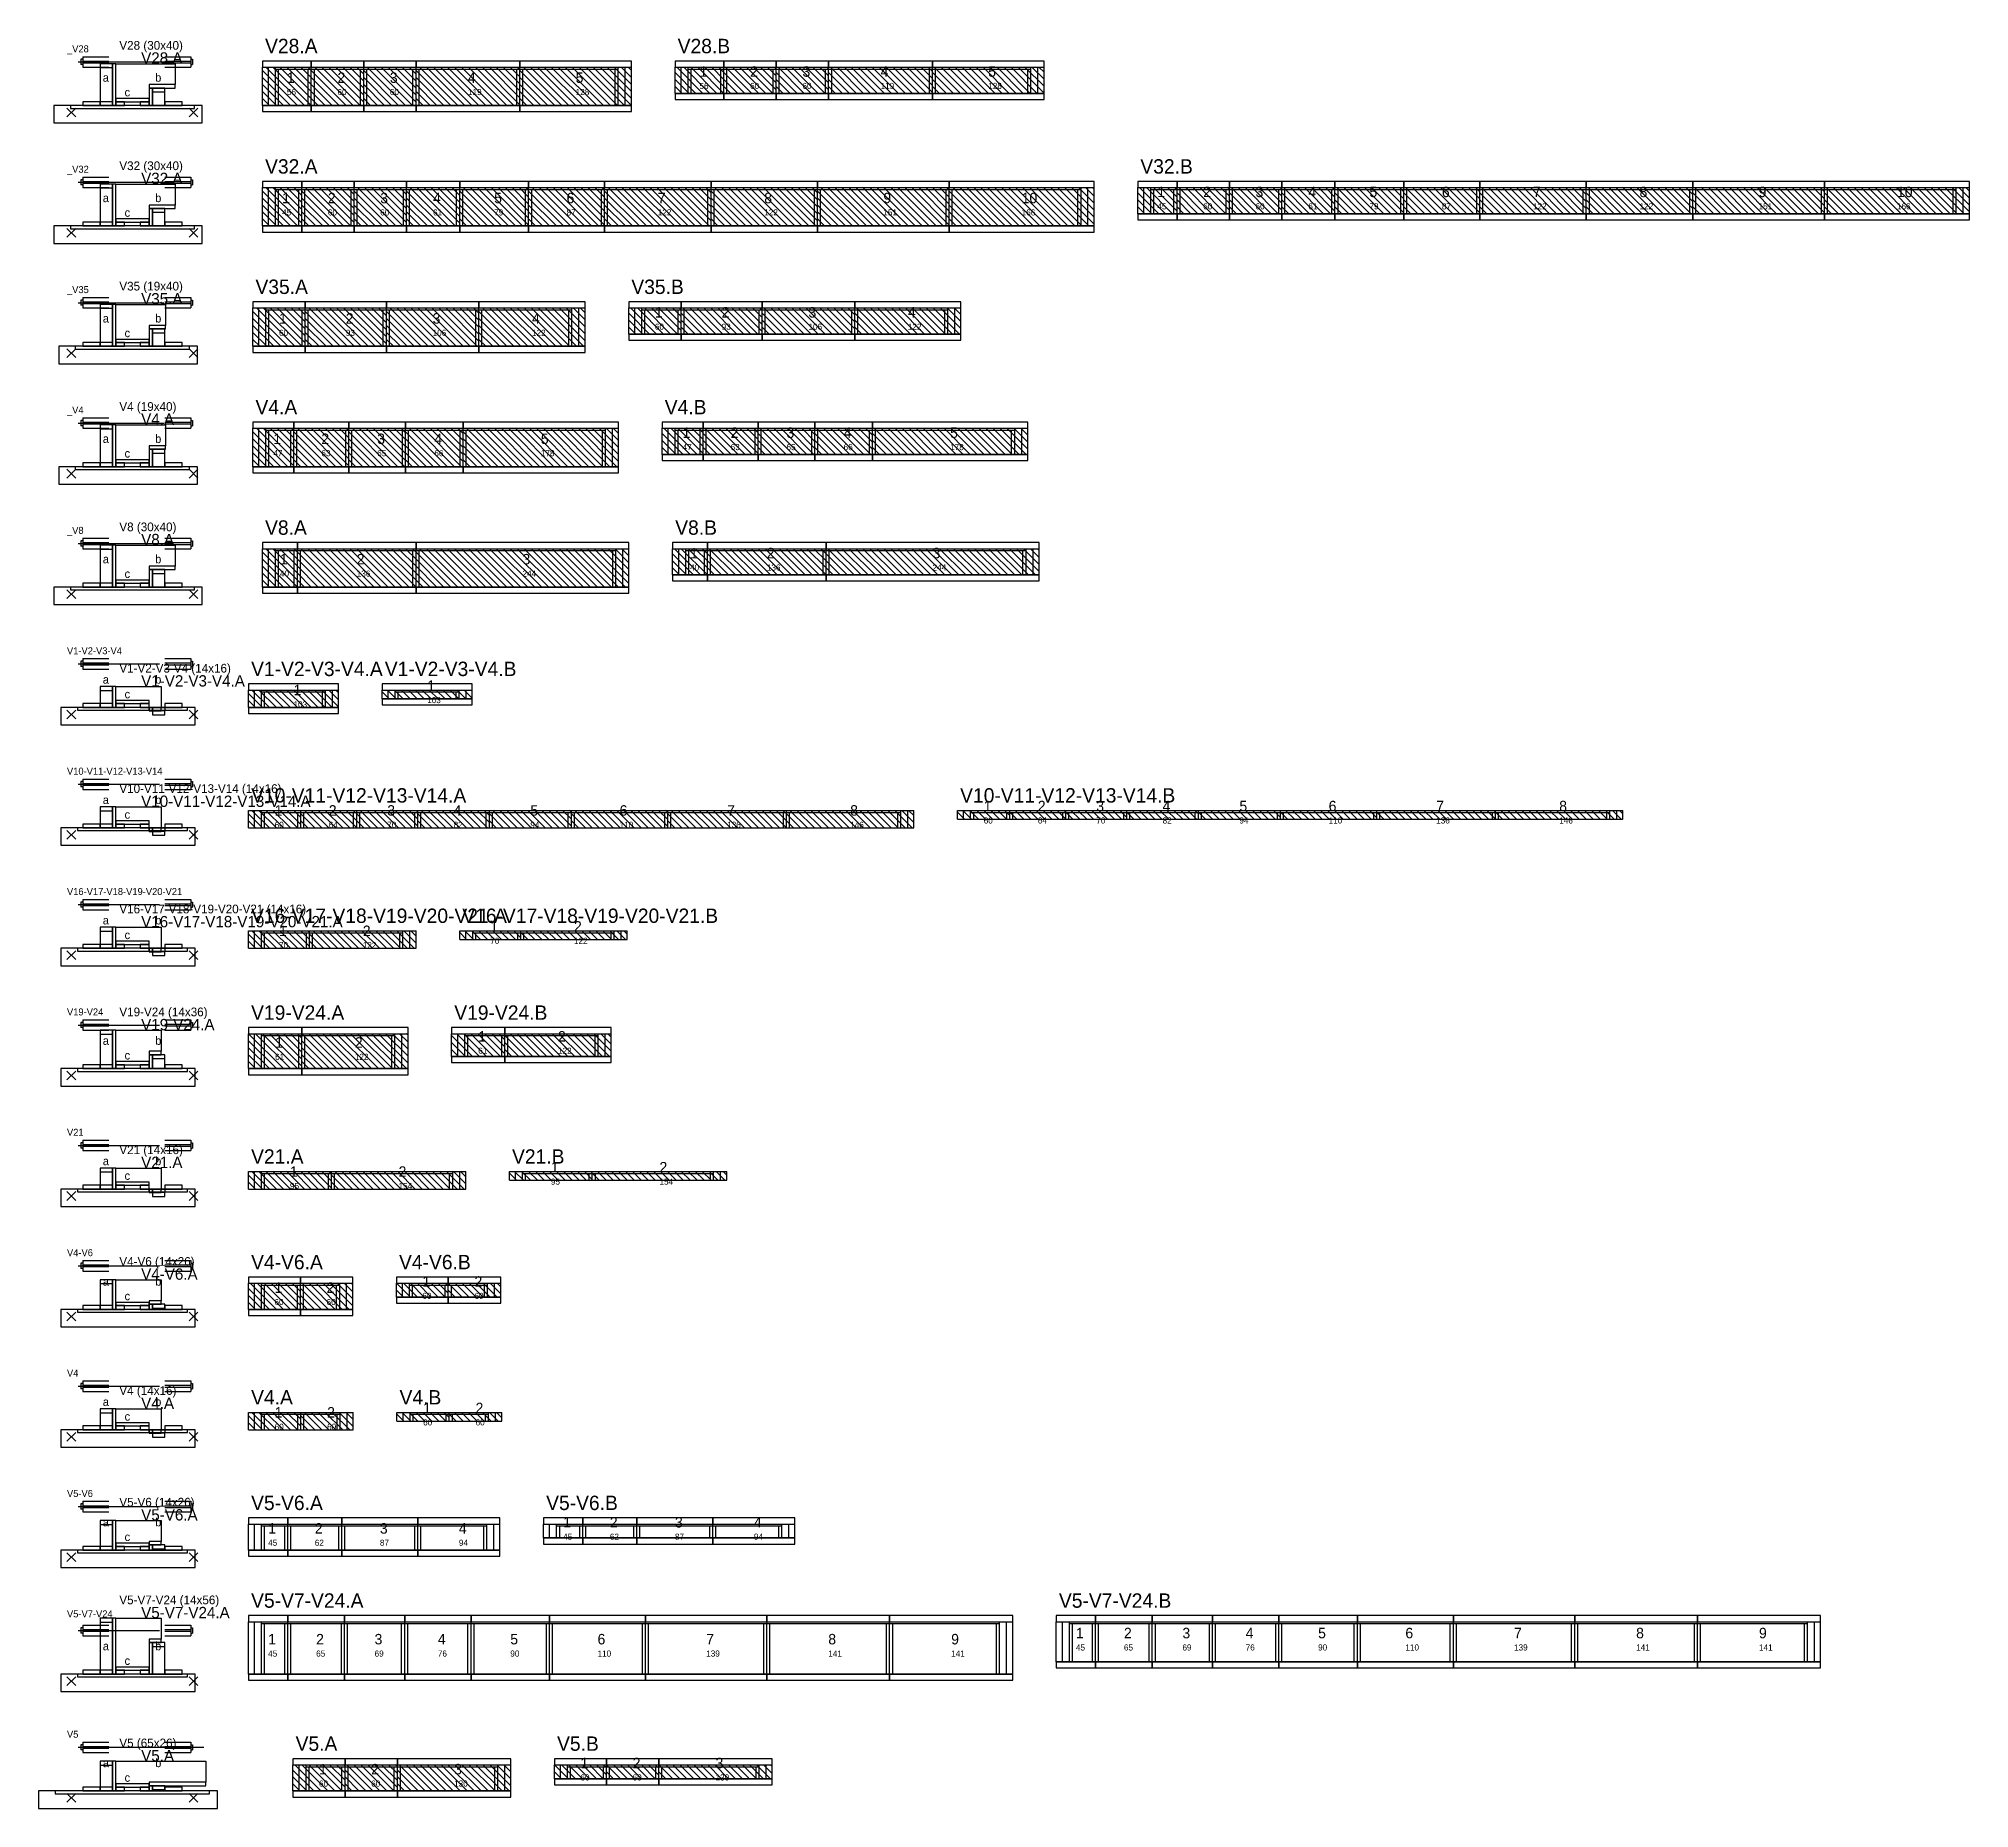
# Model space of a CAD drawing. Header units: metres. Extents: x -10 to 74425, y -2037 to 26.
# Drawn here: x 50020 to 52233, y -2008 to 21 of the extents above; entities that cross this region are included whole.
import ezdxf

# ---------------------------------------------------------------- set-up
doc = ezdxf.new("R2010")
doc.units = ezdxf.units.M
doc.layers.add('LABELS', color=3, linetype='Continuous')
doc.layers.add('VIGAS', color=7, linetype='Continuous')

msp = doc.modelspace()

# ---------------------------------------------------------------- texts
at = {"layer": 'LABELS'}
for s, p in [('_V28', (50052.6, 5)), ('_V32', (50052.6, -133)), ('_V35', (50052.6, -271)), ('_V4', (50052.6, -409)), ('_V8', (50052.6, -547)), ('V1-V2-V3-V4', (50052.6, -685)), ('V10-V11-V12-V13-V14', (50052.6, -823)), ('V16-V17-V18-V19-V20-V21', (50052.6, -961)), ('V19-V24', (50052.6, -1099)), ('V21', (50052.6, -1237)), ('V4-V6', (50052.6, -1375)), ('V4', (50052.6, -1513)), ('V5-V6', (50052.6, -1651)), ('V5-V7-V24', (50052.6, -1789)), ('V5', (50052.6, -1927))]:
    msp.add_text(s, height=8, dxfattribs=at).set_placement(p)
at = {"layer": 'VIGAS'}
for s, height, p in [('V28 (30x40)', 10, (50112.6, 8)), ('V28.A', 13, (50137.6, -8)), ('V28.A', 16.5, (50279.6, 4)), ('V28.B', 16.5, (50752.4, 4)), ('a', 9.6, (50093.6, -28.7)), ('b', 9.6, (50153.6, -28.7)), ('1', 12, (50304.6, -30)), ('2', 12, (50362.6, -30)), ('3', 12, (50422.6, -30)), ('4', 12, (50512.1, -30)), ('5', 12, (50635.5, -30)), ('1', 12, (50777.4, -23)), ('2', 12, (50835.4, -23)), ('3', 12, (50895.4, -23)), ('4', 12, (50984.9, -23)), ('5', 12, (51108.3, -23)), ('c', 9.6, (50118.6, -45.5)), ('56', 7, (50304.6, -44)), ('60', 7, (50362.6, -44)), ('60', 7, (50422.6, -44)), ('119', 7, (50512.1, -44)), ('128', 7, (50635.5, -44)), ('56', 7, (50777.4, -37)), ('60', 7, (50835.4, -37)), ('60', 7, (50895.4, -37)), ('119', 7, (50984.9, -37)), ('128', 7, (51108.3, -37)), ('V32 (30x40)', 10, (50112.6, -130)), ('V32.A', 16.5, (50279.6, -134)), ('V32.B', 16.5, (51282.6, -134)), ('V32.A', 13, (50137.6, -146)), ('1', 12, (51302.1, -161)), ('2', 12, (51354.6, -161)), ('3', 12, (51414.6, -161)), ('4', 12, (51475.1, -161)), ('5', 12, (51545.1, -161)), ('6', 12, (51628.1, -161)), ('7', 12, (51732.6, -161)), ('8', 12, (51854.6, -161)), ('9', 12, (51991.1, -161)), ('10', 12, (52149.6, -161)), ('a', 9.6, (50093.6, -166.7)), ('c', 9.6, (50118.6, -183.5)), ('b', 9.6, (50153.6, -166.7)), ('45', 7, (50299.1, -182)), ('1', 12, (50299.1, -168)), ('60', 7, (50351.6, -182)), ('2', 12, (50351.6, -168)), ('60', 7, (50411.6, -182)), ('3', 12, (50411.6, -168)), ('4', 12, (50472.1, -168)), ('61', 7, (50472.1, -182)), ('79', 7, (50542.1, -182)), ('5', 12, (50542.1, -168)), ('87', 7, (50625.1, -182)), ('6', 12, (50625.1, -168)), ('122', 7, (50729.6, -182)), ('7', 12, (50729.6, -168)), ('8', 12, (50851.6, -168)), ('122', 7, (50851.6, -182)), ('151', 7, (50988.1, -182)), ('9', 12, (50988.1, -168)), ('166', 7, (51146.6, -182)), ('10', 12, (51146.6, -168)), ('45', 7, (51302.1, -175)), ('60', 7, (51354.6, -175)), ('60', 7, (51414.6, -175)), ('61', 7, (51475.1, -175)), ('79', 7, (51545.1, -175)), ('87', 7, (51628.1, -175)), ('122', 7, (51732.6, -175)), ('122', 7, (51854.6, -175)), ('151', 7, (51991.1, -175)), ('166', 7, (52149.6, -175)), ('V35 (19x40)', 10, (50112.6, -268)), ('V35.A', 16.5, (50268.6, -272)), ('V35.B', 16.5, (50699.3, -272)), ('V35.A', 13, (50137.6, -284)), ('1', 12, (50726.3, -299)), ('2', 12, (50802.8, -299)), ('3', 12, (50902.3, -299)), ('4', 12, (51016.2, -299)), ('a', 9.6, (50093.6, -304.7)), ('b', 9.6, (50153.6, -304.7)), ('1', 12, (50295.6, -306)), ('2', 12, (50372.1, -306)), ('3', 12, (50471.6, -306)), ('4', 12, (50585.5, -306)), ('60', 7, (50726.3, -313)), ('93', 7, (50802.8, -313)), ('106', 7, (50902.3, -313)), ('122', 7, (51016.2, -313)), ('c', 9.6, (50118.6, -321.5)), ('60', 7, (50295.6, -320)), ('93', 7, (50372.1, -320)), ('106', 7, (50471.6, -320)), ('122', 7, (50585.5, -320)), ('V4 (19x40)', 10, (50112.6, -406)), ('V4.A', 16.5, (50268.6, -410)), ('V4.B', 16.5, (50737.6, -410)), ('V4.A', 13, (50137.6, -422)), ('a', 9.6, (50093.6, -442.7)), ('b', 9.6, (50153.6, -442.7)), ('1', 12, (50289.1, -444)), ('2', 12, (50344.1, -444)), ('3', 12, (50408.1, -444)), ('4', 12, (50473.6, -444)), ('5', 12, (50595.6, -444)), ('1', 12, (50758.1, -437)), ('2', 12, (50813.1, -437)), ('3', 12, (50877.1, -437)), ('4', 12, (50942.6, -437)), ('5', 12, (51064.6, -437)), ('c', 9.6, (50118.6, -459.5)), ('47', 7, (50289.1, -458)), ('63', 7, (50344.1, -458)), ('65', 7, (50408.1, -458)), ('66', 7, (50473.6, -458)), ('178', 7, (50595.6, -458)), ('47', 7, (50758.1, -451)), ('63', 7, (50813.1, -451)), ('65', 7, (50877.1, -451)), ('66', 7, (50942.6, -451)), ('178', 7, (51064.6, -451)), ('V8 (30x40)', 10, (50112.6, -544)), ('V8.A', 13, (50137.6, -560)), ('V8.A', 16.5, (50279.6, -548)), ('V8.B', 16.5, (50749.6, -548)), ('a', 9.6, (50093.6, -580.7)), ('b', 9.6, (50153.6, -580.7)), ('1', 12, (50296.6, -582)), ('2', 12, (50384.6, -582)), ('3', 12, (50574.6, -582)), ('1', 12, (50766.6, -575)), ('2', 12, (50854.6, -575)), ('3', 12, (51044.6, -575)), ('c', 9.6, (50118.6, -597.5)), ('40', 7, (50296.6, -596)), ('136', 7, (50384.6, -596)), ('244', 7, (50574.6, -596)), ('40', 7, (50766.6, -589)), ('136', 7, (50854.6, -589)), ('244', 7, (51044.6, -589)), ('V1-V2-V3-V4 (14x16)', 10, (50112.6, -706)), ('V1-V2-V3-V4.A', 16.5, (50263.6, -710)), ('V1-V2-V3-V4.B', 16.5, (50416.8, -710)), ('a', 9.6, (50093.6, -718.7)), ('c', 9.6, (50118.6, -735.5)), ('V1-V2-V3-V4.A', 13, (50137.6, -722)), ('b', 9.6, (50153.6, -718.7)), ('1', 12, (50312.2, -732)), ('1', 12, (50465.4, -727)), ('103', 7, (50312.2, -746)), ('103', 7, (50465.4, -741)), ('V10-V11-V12-V13-V14 (14x16)', 10, (50112.6, -844)), ('V10-V11-V12-V13-V14.A', 16.5, (50263.6, -855)), ('V10-V11-V12-V13-V14.B', 16.5, (51076.1, -855)), ('a', 9.6, (50093.6, -856.7)), ('V10-V11-V12-V13-V14.A', 13, (50137.6, -860)), ('b', 9.6, (50153.6, -856.7)), ('1', 12, (50290.6, -870)), ('2', 12, (50352.6, -870)), ('3', 12, (50419.6, -870)), ('4', 12, (50495.6, -870)), ('5', 12, (50583.6, -870)), ('6', 12, (50685.9, -870)), ('7', 12, (50809.1, -870)), ('8', 12, (50950.1, -870)), ('1', 12, (51103.1, -865)), ('2', 12, (51165.1, -865)), ('3', 12, (51232.1, -865)), ('4', 12, (51308.1, -865)), ('5', 12, (51396.1, -865)), ('6', 12, (51498.4, -865)), ('7', 12, (51621.6, -865)), ('8', 12, (51762.6, -865)), ('c', 9.6, (50118.6, -873.5)), ('60', 7, (50290.6, -884)), ('64', 7, (50352.6, -884)), ('70', 7, (50419.6, -884)), ('82', 7, (50495.6, -884)), ('94', 7, (50583.6, -884)), ('110', 7, (50685.9, -884)), ('136', 7, (50809.1, -884)), ('146', 7, (50950.1, -884)), ('60', 7, (51103.1, -879)), ('64', 7, (51165.1, -879)), ('70', 7, (51232.1, -879)), ('82', 7, (51308.1, -879)), ('94', 7, (51396.1, -879)), ('110', 7, (51498.4, -879)), ('136', 7, (51621.6, -879)), ('146', 7, (51762.6, -879)), ('V16-V17-V18-V19-V20-V21 (14x16)', 10, (50112.6, -982)), ('a', 9.6, (50093.6, -994.7)), ('V16-V17-V18-V19-V20-V21.A', 13, (50137.6, -998)), ('b', 9.6, (50153.6, -994.7)), ('V16-V17-V18-V19-V20-V21.A', 16.5, (50263.6, -993)), ('V16-V17-V18-V19-V20-V21.B', 16.5, (50505.6, -993)), ('1', 12, (50537.6, -1003)), ('2', 12, (50633.6, -1003)), ('c', 9.6, (50118.6, -1011.5)), ('70', 7, (50295.6, -1022)), ('1', 12, (50295.6, -1008)), ('122', 7, (50391.6, -1022)), ('2', 12, (50391.6, -1008)), ('70', 7, (50537.6, -1017)), ('122', 7, (50633.6, -1017)), ('V19-V24 (14x36)', 10, (50112.6, -1100)), ('V19-V24.A', 13, (50137.6, -1116)), ('V19-V24.A', 16.5, (50263.6, -1104)), ('V19-V24.B', 16.5, (50496.4, -1104)), ('a', 9.6, (50093.6, -1132.7)), ('b', 9.6, (50153.6, -1132.7)), ('1', 12, (50291.1, -1136)), ('2', 12, (50382.5, -1136)), ('1', 12, (50523.9, -1129)), ('2', 12, (50615.3, -1129)), ('c', 9.6, (50118.6, -1149.5)), ('61', 7, (50291.1, -1150)), ('122', 7, (50382.5, -1150)), ('61', 7, (50523.9, -1143)), ('122', 7, (50615.3, -1143)), ('V21 (14x16)', 10, (50112.6, -1258)), ('V21.A', 13, (50137.6, -1274)), ('b', 9.6, (50153.6, -1270.7)), ('V21.A', 16.5, (50263.6, -1269)), ('V21.B', 16.5, (50562.6, -1269)), ('a', 9.6, (50093.6, -1270.7)), ('c', 9.6, (50118.6, -1287.5)), ('1', 12, (50308.1, -1284)), ('2', 12, (50432.6, -1284)), ('1', 12, (50607.1, -1279)), ('2', 12, (50731.6, -1279)), ('95', 7, (50308.1, -1298)), ('154', 7, (50432.6, -1298)), ('95', 7, (50607.1, -1293)), ('154', 7, (50731.6, -1293)), ('V4-V6 (14x26)', 10, (50112.6, -1386)), ('V4-V6.A', 13, (50137.6, -1402)), ('V4-V6.A', 16.5, (50263.6, -1390)), ('V4-V6.B', 16.5, (50433.1, -1390)), ('a', 9.6, (50093.6, -1408.7)), ('b', 9.6, (50153.6, -1408.7)), ('1', 12, (50290.4, -1417)), ('2', 12, (50350.1, -1417)), ('1', 12, (50459.9, -1410)), ('2', 12, (50519.6, -1410)), ('c', 9.6, (50118.6, -1425.5)), ('60', 7, (50290.4, -1431)), ('60', 7, (50350.1, -1431)), ('60', 7, (50459.9, -1424)), ('60', 7, (50519.6, -1424)), ('V4 (14x16)', 10, (50112.6, -1534)), ('a', 9.6, (50093.6, -1546.7)), ('V4.A', 13, (50137.6, -1550)), ('b', 9.6, (50153.6, -1546.7)), ('V4.A', 16.5, (50263.6, -1545)), ('1', 12, (50290.6, -1560)), ('2', 12, (50350.7, -1560)), ('V4.B', 16.5, (50433.7, -1545)), ('1', 12, (50460.7, -1555)), ('2', 12, (50520.8, -1555)), ('c', 9.6, (50118.6, -1563.5)), ('60', 7, (50290.6, -1574)), ('60', 7, (50350.7, -1574)), ('60', 7, (50460.7, -1569)), ('60', 7, (50520.8, -1569)), ('V5-V6 (14x26)', 10, (50112.6, -1662)), ('V5-V6.A', 16.5, (50263.6, -1666)), ('V5-V6.B', 16.5, (50601.7, -1666)), ('a', 9.6, (50093.6, -1684.7)), ('V5-V6.A', 13, (50137.6, -1678)), ('b', 9.6, (50153.6, -1684.7)), ('1', 12, (50283.1, -1693)), ('2', 12, (50336.6, -1693)), ('3', 12, (50411.2, -1693)), ('4', 12, (50501.7, -1693)), ('1', 12, (50621.2, -1686)), ('2', 12, (50674.7, -1686)), ('3', 12, (50749.3, -1686)), ('4', 12, (50839.8, -1686)), ('c', 9.6, (50118.6, -1701.5)), ('45', 7, (50283.1, -1707)), ('62', 7, (50336.6, -1707)), ('87', 7, (50411.2, -1707)), ('94', 7, (50501.7, -1707)), ('45', 7, (50621.2, -1700)), ('62', 7, (50674.7, -1700)), ('87', 7, (50749.3, -1700)), ('94', 7, (50839.8, -1700)), ('V5-V7-V24 (14x56)', 10, (50112.6, -1774)), ('V5-V7-V24.A', 16.5, (50263.6, -1778)), ('V5-V7-V24.B', 16.5, (51189.3, -1778)), ('V5-V7-V24.A', 13, (50137.6, -1790)), ('1', 12, (50283.1, -1820)), ('2', 12, (50338.1, -1820)), ('3', 12, (50405.1, -1820)), ('4', 12, (50477.6, -1820)), ('5', 12, (50560.6, -1820)), ('6', 12, (50660.6, -1820)), ('7', 12, (50785.1, -1820)), ('8', 12, (50925, -1820)), ('9', 12, (51065.8, -1820)), ('1', 12, (51208.8, -1813)), ('2', 12, (51263.8, -1813)), ('3', 12, (51330.8, -1813)), ('4', 12, (51403.3, -1813)), ('5', 12, (51486.3, -1813)), ('6', 12, (51586.3, -1813)), ('7', 12, (51710.8, -1813)), ('8', 12, (51850.7, -1813)), ('9', 12, (51991.5, -1813)), ('a', 9.6, (50093.6, -1826.7)), ('c', 9.6, (50118.6, -1843.5)), ('b', 9.6, (50153.6, -1826.7)), ('45', 7, (50283.1, -1834)), ('65', 7, (50338.1, -1834)), ('69', 7, (50405.1, -1834)), ('76', 7, (50477.6, -1834)), ('90', 7, (50560.6, -1834)), ('110', 7, (50660.6, -1834)), ('139', 7, (50785.1, -1834)), ('141', 7, (50925, -1834)), ('141', 7, (51065.8, -1834)), ('45', 7, (51208.8, -1827)), ('65', 7, (51263.8, -1827)), ('69', 7, (51330.8, -1827)), ('76', 7, (51403.3, -1827)), ('90', 7, (51486.3, -1827)), ('110', 7, (51586.3, -1827)), ('139', 7, (51710.8, -1827)), ('141', 7, (51850.7, -1827)), ('141', 7, (51991.5, -1827)), ('V5 (65x26)', 10, (50112.6, -1938)), ('V5.A', 13, (50137.6, -1954)), ('V5.A', 16.5, (50314.6, -1942)), ('V5.B', 16.5, (50614.2, -1942)), ('a', 9.6, (50093.6, -1960.7)), ('b', 9.6, (50153.6, -1960.7)), ('1', 12, (50341.4, -1969)), ('2', 12, (50401.2, -1969)), ('3', 12, (50496.2, -1969)), ('60', 7, (50641, -1976)), ('1', 12, (50641, -1962)), ('60', 7, (50700.8, -1976)), ('2', 12, (50700.8, -1962)), ('3', 12, (50795.8, -1962)), ('130', 7, (50795.8, -1976)), ('c', 9.6, (50118.6, -1977.5)), ('60', 7, (50341.4, -1983)), ('60', 7, (50401.2, -1983)), ('130', 7, (50496.2, -1983))]:
    msp.add_text(s, height=height, dxfattribs=at).set_placement(p)

# ---------------------------------------------------------------- linework, layer by layer
at = {"layer": 'VIGAS'}
for p, q in [((50070.6, 0), (50100.6, 0)), ((50070.6, 0), (50070.6, -12)), ((50164.6, 0), (50194.6, 0)), ((50194.6, 0), (50194.6, -12)), ((50065.6, -6), (50174.6, -6)), ((50068.6, -3), (50068.6, -9)), ((50070.6, -3), (50068.6, -3)), ((50070.6, -9), (50068.6, -9)), ((50070.6, -5), (50100.6, -5)), ((50070.6, -7), (50100.6, -7)), ((50070.6, -12), (50100.6, -12)), ((50164.6, -5), (50194.6, -5)), ((50164.6, -7), (50194.6, -7)), ((50164.6, -12), (50194.6, -12)), ((50194.6, -3), (50196.6, -3)), ((50194.6, -9), (50196.6, -9)), ((50196.6, -3), (50196.6, -9)), ((50276.6, -12), (50332.6, -12)), ((50276.6, -56), (50276.6, -12)), ((50316.6, -56), (50276.6, -16)), ((50324.6, -56), (50280.6, -12)), ((50283.6, -56), (50283.6, -12)), ((50332.6, -56), (50288.6, -12)), ((50291.6, -56), (50291.6, -12)), ((50291.6, -14.2), (50332.6, -14.2)), ((50295.1, -56), (50295.1, -14.2)), ((50332.6, -48), (50296.6, -12)), ((50332.6, -40), (50304.6, -12)), ((50332.6, -32), (50312.6, -12)), ((50332.6, -24), (50320.6, -12)), ((50332.6, -16), (50328.6, -12)), ((50329.1, -56), (50329.1, -14.2)), ((50332.6, -56), (50332.6, -12)), ((50332.6, -56), (50332.6, -12)), ((50332.6, -12), (50392.6, -12)), ((50332.6, -56), (50332.6, -12)), ((50332.6, -56), (50332.6, -12)), ((50332.6, -56), (50332.6, -12)), ((50332.6, -14.2), (50392.6, -14.2)), ((50372.6, -56), (50332.6, -16)), ((50336.1, -56), (50336.1, -14.2)), ((50380.6, -56), (50336.6, -12)), ((50388.6, -56), (50344.6, -12)), ((50392.6, -52), (50352.6, -12)), ((50392.6, -44), (50360.6, -12)), ((50392.6, -36), (50368.6, -12)), ((50392.6, -28), (50376.6, -12)), ((50392.6, -20), (50384.6, -12)), ((50389.1, -56), (50389.1, -14.2)), ((50392.6, -56), (50392.6, -12)), ((50392.6, -56), (50392.6, -12)), ((50392.6, -12), (50452.6, -12)), ((50392.6, -56), (50392.6, -12)), ((50392.6, -56), (50392.6, -12)), ((50392.6, -56), (50392.6, -12)), ((50392.6, -12), (50392.6, -12)), ((50392.6, -14.2), (50452.6, -14.2)), ((50432.6, -56), (50392.6, -16)), ((50396.1, -56), (50396.1, -14.2)), ((50440.6, -56), (50396.6, -12)), ((50448.6, -56), (50404.6, -12)), ((50452.6, -52), (50412.6, -12)), ((50452.6, -44), (50420.6, -12)), ((50452.6, -36), (50428.6, -12)), ((50452.6, -28), (50436.6, -12)), ((50452.6, -20), (50444.6, -12)), ((50449.1, -56), (50449.1, -14.2)), ((50452.6, -56), (50452.6, -12)), ((50452.6, -56), (50452.6, -12)), ((50452.6, -12), (50571.6, -12)), ((50452.6, -56), (50452.6, -12)), ((50452.6, -56), (50452.6, -12)), ((50452.6, -56), (50452.6, -12)), ((50452.6, -12), (50452.6, -12)), ((50452.6, -14.2), (50571.6, -14.2)), ((50492.6, -56), (50452.6, -16)), ((50456.1, -56), (50456.1, -14.2)), ((50500.6, -56), (50456.6, -12)), ((50508.6, -56), (50464.6, -12)), ((50516.6, -56), (50472.6, -12)), ((50524.6, -56), (50480.6, -12)), ((50532.6, -56), (50488.6, -12)), ((50540.6, -56), (50496.6, -12)), ((50548.6, -56), (50504.6, -12)), ((50556.6, -56), (50512.6, -12)), ((50564.6, -56), (50520.6, -12)), ((50571.6, -55), (50528.6, -12)), ((50571.6, -47), (50536.6, -12)), ((50571.6, -39), (50544.6, -12)), ((50571.6, -31), (50552.6, -12)), ((50571.6, -23), (50560.6, -12)), ((50568.1, -56), (50568.1, -14.2)), ((50571.6, -15), (50568.6, -12)), ((50571.6, -56), (50571.6, -12)), ((50571.6, -56), (50571.6, -12)), ((50571.6, -12), (50699.4, -12)), ((50571.6, -56), (50571.6, -12)), ((50571.6, -56), (50571.6, -12)), ((50571.6, -56), (50571.6, -12)), ((50571.6, -14.2), (50684.4, -14.2)), ((50611.6, -56), (50571.6, -16)), ((50575.1, -56), (50575.1, -14.2)), ((50619.6, -56), (50575.6, -12)), ((50627.6, -56), (50583.6, -12)), ((50635.6, -56), (50591.6, -12)), ((50643.6, -56), (50599.6, -12)), ((50651.6, -56), (50607.6, -12)), ((50659.6, -56), (50615.6, -12)), ((50667.6, -56), (50623.6, -12)), ((50675.6, -56), (50631.6, -12)), ((50683.6, -56), (50639.6, -12)), ((50691.6, -56), (50647.6, -12)), ((50699.4, -55.8), (50655.6, -12)), ((50699.4, -47.8), (50663.6, -12)), ((50699.4, -39.8), (50671.6, -12)), ((50699.4, -31.8), (50679.6, -12)), ((50680.9, -56), (50680.9, -14.2)), ((50684.4, -56), (50684.4, -12)), ((50699.4, -23.8), (50687.6, -12)), ((50692.4, -56), (50692.4, -12)), ((50699.4, -15.8), (50695.6, -12)), ((50699.4, -56), (50699.4, -12)), ((50749.4, -12), (50805.4, -12)), ((50749.4, -42), (50749.4, -12)), ((50773.4, -42), (50749.4, -18)), ((50781.4, -42), (50751.4, -12)), ((50756.4, -42), (50756.4, -12)), ((50789.4, -42), (50759.4, -12)), ((50764.4, -42), (50764.4, -12)), ((50764.4, -14.2), (50805.4, -14.2)), ((50797.4, -42), (50767.4, -12)), ((50767.9, -42), (50767.9, -14.2)), ((50805.4, -42), (50775.4, -12)), ((50805.4, -34), (50783.4, -12)), ((50805.4, -26), (50791.4, -12)), ((50805.4, -18), (50799.4, -12)), ((50801.9, -42), (50801.9, -14.2)), ((50805.4, -42), (50805.4, -12)), ((50805.4, -42), (50805.4, -12)), ((50805.4, -12), (50865.4, -12)), ((50805.4, -42), (50805.4, -12)), ((50805.4, -42), (50805.4, -12)), ((50805.4, -42), (50805.4, -12)), ((50805.4, -14.2), (50865.4, -14.2)), ((50829.4, -42), (50805.4, -18)), ((50837.4, -42), (50807.4, -12)), ((50808.9, -42), (50808.9, -14.2)), ((50845.4, -42), (50815.4, -12)), ((50853.4, -42), (50823.4, -12)), ((50861.4, -42), (50831.4, -12)), ((50865.4, -38), (50839.4, -12)), ((50865.4, -30), (50847.4, -12)), ((50865.4, -22), (50855.4, -12)), ((50861.9, -42), (50861.9, -14.2)), ((50865.4, -14), (50863.4, -12)), ((50865.4, -42), (50865.4, -12)), ((50865.4, -42), (50865.4, -12)), ((50865.4, -12), (50925.4, -12)), ((50865.4, -42), (50865.4, -12)), ((50865.4, -42), (50865.4, -12)), ((50865.4, -42), (50865.4, -12)), ((50865.4, -14.2), (50925.4, -14.2)), ((50889.4, -42), (50865.4, -18)), ((50897.4, -42), (50867.4, -12)), ((50868.9, -42), (50868.9, -14.2)), ((50905.4, -42), (50875.4, -12)), ((50913.4, -42), (50883.4, -12)), ((50921.4, -42), (50891.4, -12)), ((50925.4, -38), (50899.4, -12)), ((50925.4, -30), (50907.4, -12)), ((50925.4, -22), (50915.4, -12)), ((50921.9, -42), (50921.9, -14.2)), ((50925.4, -14), (50923.4, -12)), ((50925.4, -42), (50925.4, -12)), ((50925.4, -42), (50925.4, -12)), ((50925.4, -12), (51044.4, -12)), ((50925.4, -42), (50925.4, -12)), ((50925.4, -42), (50925.4, -12)), ((50925.4, -42), (50925.4, -12)), ((50925.4, -14.2), (51044.4, -14.2)), ((50949.4, -42), (50925.4, -18)), ((50957.4, -42), (50927.4, -12)), ((50928.9, -42), (50928.9, -14.2)), ((50965.4, -42), (50935.4, -12)), ((50973.4, -42), (50943.4, -12)), ((50981.4, -42), (50951.4, -12)), ((50989.4, -42), (50959.4, -12)), ((50997.4, -42), (50967.4, -12)), ((51005.4, -42), (50975.4, -12)), ((51013.4, -42), (50983.4, -12)), ((51021.4, -42), (50991.4, -12)), ((51029.4, -42), (50999.4, -12)), ((51037.4, -42), (51007.4, -12)), ((51044.4, -41), (51015.4, -12)), ((51044.4, -33), (51023.4, -12)), ((51044.4, -25), (51031.4, -12)), ((51044.4, -17), (51039.4, -12)), ((51040.9, -42), (51040.9, -14.2)), ((51044.4, -42), (51044.4, -12)), ((51044.4, -42), (51044.4, -12)), ((51044.4, -12), (51172.2, -12)), ((51044.4, -42), (51044.4, -12)), ((51044.4, -42), (51044.4, -12)), ((51044.4, -42), (51044.4, -12)), ((51044.4, -14.2), (51157.2, -14.2)), ((51068.4, -42), (51044.4, -18)), ((51076.4, -42), (51046.4, -12)), ((51047.9, -42), (51047.9, -14.2)), ((51084.4, -42), (51054.4, -12)), ((51092.4, -42), (51062.4, -12)), ((51100.4, -42), (51070.4, -12)), ((51108.4, -42), (51078.4, -12)), ((51116.4, -42), (51086.4, -12)), ((51124.4, -42), (51094.4, -12)), ((51132.4, -42), (51102.4, -12)), ((51140.4, -42), (51110.4, -12)), ((51148.4, -42), (51118.4, -12)), ((51156.4, -42), (51126.4, -12)), ((51164.4, -42), (51134.4, -12)), ((51172.2, -41.8), (51142.4, -12)), ((51172.2, -33.8), (51150.4, -12)), ((51153.7, -42), (51153.7, -14.2)), ((51157.2, -42), (51157.2, -12)), ((51172.2, -25.8), (51158.4, -12)), ((51165.2, -42), (51165.2, -12)), ((51172.2, -17.8), (51166.4, -12)), ((51172.2, -42), (51172.2, -12)), ((50308.6, -56), (50276.6, -24)), ((50300.6, -56), (50276.6, -32)), ((50292.6, -56), (50276.6, -40)), ((50364.6, -56), (50332.6, -24)), ((50356.6, -56), (50332.6, -32)), ((50348.6, -56), (50332.6, -40)), ((50424.6, -56), (50392.6, -24)), ((50416.6, -56), (50392.6, -32)), ((50408.6, -56), (50392.6, -40)), ((50484.6, -56), (50452.6, -24)), ((50476.6, -56), (50452.6, -32)), ((50468.6, -56), (50452.6, -40)), ((50603.6, -56), (50571.6, -24)), ((50595.6, -56), (50571.6, -32)), ((50587.6, -56), (50571.6, -40)), ((50765.4, -42), (50749.4, -26)), ((50757.4, -42), (50749.4, -34)), ((50749.4, -42), (50805.4, -42)), ((50749.4, -42), (50749.4, -42)), ((50764.4, -42), (50767.9, -42)), ((50801.9, -42), (50805.4, -42)), ((50821.4, -42), (50805.4, -26)), ((50813.4, -42), (50805.4, -34)), ((50805.4, -42), (50865.4, -42)), ((50805.4, -42), (50808.9, -42)), ((50805.4, -42), (50805.4, -42)), ((50861.9, -42), (50865.4, -42)), ((50881.4, -42), (50865.4, -26)), ((50873.4, -42), (50865.4, -34)), ((50865.4, -42), (50925.4, -42)), ((50865.4, -42), (50868.9, -42)), ((50865.4, -42), (50865.4, -42)), ((50921.9, -42), (50925.4, -42)), ((50941.4, -42), (50925.4, -26)), ((50933.4, -42), (50925.4, -34)), ((50925.4, -42), (51044.4, -42)), ((50925.4, -42), (50928.9, -42)), ((50925.4, -42), (50925.4, -42)), ((51040.9, -42), (51044.4, -42)), ((51060.4, -42), (51044.4, -26)), ((51052.4, -42), (51044.4, -34)), ((51044.4, -42), (51172.2, -42)), ((51044.4, -42), (51047.9, -42)), ((51044.4, -42), (51044.4, -42)), ((51153.7, -42), (51157.2, -42)), ((50052.6, -69), (50062.6, -59)), ((50052.6, -59), (50062.6, -69)), ((50192.6, -69), (50202.6, -59)), ((50192.6, -59), (50202.6, -69)), ((50284.6, -56), (50276.6, -48)), ((50276.6, -56), (50332.6, -56)), ((50276.6, -56), (50276.6, -56)), ((50291.6, -56), (50295.1, -56)), ((50329.1, -56), (50332.6, -56)), ((50340.6, -56), (50332.6, -48)), ((50332.6, -56), (50392.6, -56)), ((50332.6, -56), (50336.1, -56)), ((50332.6, -56), (50332.6, -56)), ((50389.1, -56), (50392.6, -56)), ((50400.6, -56), (50392.6, -48)), ((50392.6, -56), (50452.6, -56)), ((50392.6, -56), (50396.1, -56)), ((50392.6, -56), (50392.6, -56)), ((50449.1, -56), (50452.6, -56)), ((50460.6, -56), (50452.6, -48)), ((50452.6, -56), (50571.6, -56)), ((50452.6, -56), (50456.1, -56)), ((50452.6, -56), (50452.6, -56)), ((50568.1, -56), (50571.6, -56)), ((50579.6, -56), (50571.6, -48)), ((50571.6, -56), (50699.4, -56)), ((50571.6, -56), (50575.1, -56)), ((50571.6, -56), (50571.6, -56)), ((50680.9, -56), (50684.4, -56)), ((50065.6, -144), (50174.6, -144)), ((50068.6, -141), (50068.6, -147)), ((50070.6, -141), (50068.6, -141)), ((50070.6, -147), (50068.6, -147)), ((50070.6, -138), (50100.6, -138)), ((50070.6, -138), (50070.6, -150)), ((50070.6, -143), (50100.6, -143)), ((50070.6, -145), (50100.6, -145)), ((50070.6, -150), (50100.6, -150)), ((50164.6, -138), (50194.6, -138)), ((50164.6, -143), (50194.6, -143)), ((50164.6, -145), (50194.6, -145)), ((50164.6, -150), (50194.6, -150)), ((50194.6, -138), (50194.6, -150)), ((50194.6, -141), (50196.6, -141)), ((50194.6, -147), (50196.6, -147)), ((50196.6, -141), (50196.6, -147)), ((50276.6, -150), (50321.6, -150)), ((50276.6, -194), (50276.6, -150)), ((50316.6, -194), (50276.6, -154)), ((50321.6, -191), (50280.6, -150)), ((50283.6, -194), (50283.6, -150)), ((50321.6, -183), (50288.6, -150)), ((50291.6, -194), (50291.6, -150)), ((50291.6, -152.2), (50321.6, -152.2)), ((50295.1, -194), (50295.1, -152.2)), ((50321.6, -175), (50296.6, -150)), ((50321.6, -167), (50304.6, -150)), ((50321.6, -159), (50312.6, -150)), ((50318.1, -194), (50318.1, -152.2)), ((50321.6, -151), (50320.6, -150)), ((50321.6, -194), (50321.6, -150)), ((50321.6, -194), (50321.6, -150)), ((50321.6, -150), (50381.6, -150)), ((50321.6, -194), (50321.6, -150)), ((50321.6, -194), (50321.6, -150)), ((50321.6, -194), (50321.6, -150)), ((50321.6, -152.2), (50381.6, -152.2)), ((50361.6, -194), (50321.6, -154)), ((50325.1, -194), (50325.1, -152.2)), ((50369.6, -194), (50325.6, -150)), ((50377.6, -194), (50333.6, -150)), ((50381.6, -190), (50341.6, -150)), ((50381.6, -182), (50349.6, -150)), ((50381.6, -174), (50357.6, -150)), ((50381.6, -166), (50365.6, -150)), ((50381.6, -158), (50373.6, -150)), ((50378.1, -194), (50378.1, -152.2)), ((50381.6, -194), (50381.6, -150)), ((50381.6, -194), (50381.6, -150)), ((50381.6, -150), (50441.6, -150)), ((50381.6, -194), (50381.6, -150)), ((50381.6, -194), (50381.6, -150)), ((50381.6, -194), (50381.6, -150)), ((50381.6, -150), (50381.6, -150)), ((50381.6, -152.2), (50441.6, -152.2)), ((50421.6, -194), (50381.6, -154)), ((50385.1, -194), (50385.1, -152.2)), ((50429.6, -194), (50385.6, -150)), ((50437.6, -194), (50393.6, -150)), ((50441.6, -190), (50401.6, -150)), ((50441.6, -182), (50409.6, -150)), ((50441.6, -174), (50417.6, -150)), ((50441.6, -166), (50425.6, -150)), ((50441.6, -158), (50433.6, -150)), ((50438.1, -194), (50438.1, -152.2)), ((50441.6, -194), (50441.6, -150)), ((50441.6, -194), (50441.6, -150)), ((50441.6, -150), (50502.6, -150)), ((50441.6, -194), (50441.6, -150)), ((50441.6, -194), (50441.6, -150)), ((50441.6, -194), (50441.6, -150)), ((50441.6, -150), (50441.6, -150)), ((50441.6, -152.2), (50502.6, -152.2)), ((50481.6, -194), (50441.6, -154)), ((50445.1, -194), (50445.1, -152.2)), ((50489.6, -194), (50445.6, -150)), ((50497.6, -194), (50453.6, -150)), ((50502.6, -191), (50461.6, -150)), ((50502.6, -183), (50469.6, -150)), ((50502.6, -175), (50477.6, -150)), ((50502.6, -167), (50485.6, -150)), ((50502.6, -159), (50493.6, -150)), ((50499.1, -194), (50499.1, -152.2)), ((50502.6, -151), (50501.6, -150)), ((50502.6, -194), (50502.6, -150)), ((50502.6, -194), (50502.6, -150)), ((50502.6, -150), (50581.6, -150)), ((50502.6, -194), (50502.6, -150)), ((50502.6, -194), (50502.6, -150)), ((50502.6, -194), (50502.6, -150)), ((50502.6, -152.2), (50581.6, -152.2)), ((50542.6, -194), (50502.6, -154)), ((50506.1, -194), (50506.1, -152.2)), ((50550.6, -194), (50506.6, -150)), ((50558.6, -194), (50514.6, -150)), ((50566.6, -194), (50522.6, -150)), ((50574.6, -194), (50530.6, -150)), ((50581.6, -193), (50538.6, -150)), ((50581.6, -185), (50546.6, -150)), ((50581.6, -177), (50554.6, -150)), ((50581.6, -169), (50562.6, -150)), ((50581.6, -161), (50570.6, -150)), ((50578.1, -194), (50578.1, -152.2)), ((50581.6, -153), (50578.6, -150)), ((50581.6, -194), (50581.6, -150)), ((50581.6, -194), (50581.6, -150)), ((50581.6, -150), (50668.6, -150)), ((50581.6, -194), (50581.6, -150)), ((50581.6, -194), (50581.6, -150)), ((50581.6, -194), (50581.6, -150)), ((50581.6, -152.2), (50668.6, -152.2)), ((50621.6, -194), (50581.6, -154)), ((50585.1, -194), (50585.1, -152.2)), ((50629.6, -194), (50585.6, -150)), ((50637.6, -194), (50593.6, -150)), ((50645.6, -194), (50601.6, -150)), ((50653.6, -194), (50609.6, -150)), ((50661.6, -194), (50617.6, -150)), ((50668.6, -193), (50625.6, -150)), ((50668.6, -185), (50633.6, -150)), ((50668.6, -177), (50641.6, -150)), ((50668.6, -169), (50649.6, -150)), ((50668.6, -161), (50657.6, -150)), ((50665.1, -194), (50665.1, -152.2)), ((50668.6, -153), (50665.6, -150)), ((50668.6, -194), (50668.6, -150)), ((50668.6, -194), (50668.6, -150)), ((50668.6, -150), (50790.6, -150)), ((50668.6, -194), (50668.6, -150)), ((50668.6, -194), (50668.6, -150)), ((50668.6, -194), (50668.6, -150)), ((50668.6, -152.2), (50790.6, -152.2)), ((50708.6, -194), (50668.6, -154)), ((50672.1, -194), (50672.1, -152.2)), ((50716.6, -194), (50672.6, -150)), ((50724.6, -194), (50680.6, -150)), ((50732.6, -194), (50688.6, -150)), ((50740.6, -194), (50696.6, -150)), ((50748.6, -194), (50704.6, -150)), ((50756.6, -194), (50712.6, -150)), ((50764.6, -194), (50720.6, -150)), ((50772.6, -194), (50728.6, -150)), ((50780.6, -194), (50736.6, -150)), ((50788.6, -194), (50744.6, -150)), ((50790.6, -188), (50752.6, -150)), ((50790.6, -180), (50760.6, -150)), ((50790.6, -172), (50768.6, -150)), ((50790.6, -164), (50776.6, -150)), ((50790.6, -156), (50784.6, -150)), ((50787.1, -194), (50787.1, -152.2)), ((50790.6, -194), (50790.6, -150)), ((50790.6, -194), (50790.6, -150)), ((50790.6, -150), (50912.6, -150)), ((50790.6, -194), (50790.6, -150)), ((50790.6, -194), (50790.6, -150)), ((50790.6, -194), (50790.6, -150)), ((50790.6, -152.2), (50912.6, -152.2)), ((50830.6, -194), (50790.6, -154)), ((50794.1, -194), (50794.1, -152.2)), ((50838.6, -194), (50794.6, -150)), ((50846.6, -194), (50802.6, -150)), ((50854.6, -194), (50810.6, -150)), ((50862.6, -194), (50818.6, -150)), ((50870.6, -194), (50826.6, -150)), ((50878.6, -194), (50834.6, -150)), ((50886.6, -194), (50842.6, -150)), ((50894.6, -194), (50850.6, -150)), ((50902.6, -194), (50858.6, -150)), ((50910.6, -194), (50866.6, -150)), ((50912.6, -188), (50874.6, -150)), ((50912.6, -180), (50882.6, -150)), ((50912.6, -172), (50890.6, -150)), ((50912.6, -164), (50898.6, -150)), ((50912.6, -156), (50906.6, -150)), ((50909.1, -194), (50909.1, -152.2)), ((50912.6, -194), (50912.6, -150)), ((50912.6, -194), (50912.6, -150)), ((50912.6, -150), (51063.6, -150)), ((50912.6, -194), (50912.6, -150)), ((50912.6, -194), (50912.6, -150)), ((50912.6, -194), (50912.6, -150)), ((50912.6, -152.2), (51063.6, -152.2)), ((50952.6, -194), (50912.6, -154)), ((50916.1, -194), (50916.1, -152.2)), ((50960.6, -194), (50916.6, -150)), ((50968.6, -194), (50924.6, -150)), ((50976.6, -194), (50932.6, -150)), ((50984.6, -194), (50940.6, -150)), ((50992.6, -194), (50948.6, -150)), ((51000.6, -194), (50956.6, -150)), ((51008.6, -194), (50964.6, -150)), ((51016.6, -194), (50972.6, -150)), ((51024.6, -194), (50980.6, -150)), ((51032.6, -194), (50988.6, -150)), ((51040.6, -194), (50996.6, -150)), ((51048.6, -194), (51004.6, -150)), ((51056.6, -194), (51012.6, -150)), ((51063.6, -193), (51020.6, -150)), ((51063.6, -185), (51028.6, -150)), ((51063.6, -177), (51036.6, -150)), ((51063.6, -169), (51044.6, -150)), ((51063.6, -161), (51052.6, -150)), ((51060.1, -194), (51060.1, -152.2)), ((51063.6, -153), (51060.6, -150)), ((51063.6, -194), (51063.6, -150)), ((51063.6, -194), (51063.6, -150)), ((51063.6, -150), (51229.6, -150)), ((51063.6, -194), (51063.6, -150)), ((51063.6, -194), (51063.6, -150)), ((51063.6, -194), (51063.6, -150)), ((51063.6, -152.2), (51214.6, -152.2)), ((51103.6, -194), (51063.6, -154)), ((51067.1, -194), (51067.1, -152.2)), ((51111.6, -194), (51067.6, -150)), ((51119.6, -194), (51075.6, -150)), ((51127.6, -194), (51083.6, -150)), ((51135.6, -194), (51091.6, -150)), ((51143.6, -194), (51099.6, -150)), ((51151.6, -194), (51107.6, -150)), ((51159.6, -194), (51115.6, -150)), ((51167.6, -194), (51123.6, -150)), ((51175.6, -194), (51131.6, -150)), ((51183.6, -194), (51139.6, -150)), ((51191.6, -194), (51147.6, -150)), ((51199.6, -194), (51155.6, -150)), ((51207.6, -194), (51163.6, -150)), ((51215.6, -194), (51171.6, -150)), ((51223.6, -194), (51179.6, -150)), ((51229.6, -192), (51187.6, -150)), ((51229.6, -184), (51195.6, -150)), ((51229.6, -176), (51203.6, -150)), ((51211.1, -194), (51211.1, -152.2)), ((51229.6, -168), (51211.6, -150)), ((51214.6, -194), (51214.6, -150)), ((51229.6, -160), (51219.6, -150)), ((51222.6, -194), (51222.6, -150)), ((51229.6, -152), (51227.6, -150)), ((51229.6, -194), (51229.6, -150)), ((51279.6, -150), (51324.6, -150)), ((51279.6, -180), (51279.6, -150)), ((51311.6, -180), (51281.6, -150)), ((51286.6, -180), (51286.6, -150)), ((51319.6, -180), (51289.6, -150)), ((51294.6, -180), (51294.6, -150)), ((51294.6, -152.2), (51324.6, -152.2)), ((51324.6, -177), (51297.6, -150)), ((51298.1, -180), (51298.1, -152.2)), ((51324.6, -169), (51305.6, -150)), ((51324.6, -161), (51313.6, -150)), ((51321.1, -180), (51321.1, -152.2)), ((51324.6, -153), (51321.6, -150)), ((51324.6, -180), (51324.6, -150)), ((51324.6, -180), (51324.6, -150)), ((51324.6, -150), (51384.6, -150)), ((51324.6, -180), (51324.6, -150)), ((51324.6, -180), (51324.6, -150)), ((51324.6, -180), (51324.6, -150)), ((51324.6, -152.2), (51384.6, -152.2)), ((51356.6, -180), (51326.6, -150)), ((51328.1, -180), (51328.1, -152.2)), ((51364.6, -180), (51334.6, -150)), ((51372.6, -180), (51342.6, -150)), ((51380.6, -180), (51350.6, -150)), ((51384.6, -176), (51358.6, -150)), ((51384.6, -168), (51366.6, -150)), ((51384.6, -160), (51374.6, -150)), ((51381.1, -180), (51381.1, -152.2)), ((51384.6, -152), (51382.6, -150)), ((51384.6, -180), (51384.6, -150)), ((51384.6, -180), (51384.6, -150)), ((51384.6, -150), (51444.6, -150)), ((51384.6, -180), (51384.6, -150)), ((51384.6, -180), (51384.6, -150)), ((51384.6, -180), (51384.6, -150)), ((51384.6, -152.2), (51444.6, -152.2)), ((51416.6, -180), (51386.6, -150)), ((51388.1, -180), (51388.1, -152.2)), ((51424.6, -180), (51394.6, -150)), ((51432.6, -180), (51402.6, -150)), ((51440.6, -180), (51410.6, -150)), ((51444.6, -176), (51418.6, -150)), ((51444.6, -168), (51426.6, -150)), ((51444.6, -160), (51434.6, -150)), ((51441.1, -180), (51441.1, -152.2)), ((51444.6, -152), (51442.6, -150)), ((51444.6, -180), (51444.6, -150)), ((51444.6, -180), (51444.6, -150)), ((51444.6, -150), (51505.6, -150)), ((51444.6, -180), (51444.6, -150)), ((51444.6, -180), (51444.6, -150)), ((51444.6, -180), (51444.6, -150)), ((51444.6, -152.2), (51505.6, -152.2)), ((51476.6, -180), (51446.6, -150)), ((51448.1, -180), (51448.1, -152.2)), ((51484.6, -180), (51454.6, -150)), ((51492.6, -180), (51462.6, -150)), ((51500.6, -180), (51470.6, -150)), ((51505.6, -177), (51478.6, -150)), ((51505.6, -169), (51486.6, -150)), ((51505.6, -161), (51494.6, -150)), ((51502.1, -180), (51502.1, -152.2)), ((51505.6, -153), (51502.6, -150)), ((51505.6, -180), (51505.6, -150)), ((51505.6, -180), (51505.6, -150)), ((51505.6, -150), (51584.6, -150)), ((51505.6, -180), (51505.6, -150)), ((51505.6, -180), (51505.6, -150)), ((51505.6, -180), (51505.6, -150)), ((51505.6, -152.2), (51584.6, -152.2)), ((51537.6, -180), (51507.6, -150)), ((51509.1, -180), (51509.1, -152.2)), ((51545.6, -180), (51515.6, -150)), ((51553.6, -180), (51523.6, -150)), ((51561.6, -180), (51531.6, -150)), ((51569.6, -180), (51539.6, -150)), ((51577.6, -180), (51547.6, -150)), ((51584.6, -179), (51555.6, -150)), ((51584.6, -171), (51563.6, -150)), ((51584.6, -163), (51571.6, -150)), ((51584.6, -155), (51579.6, -150)), ((51581.1, -180), (51581.1, -152.2)), ((51584.6, -180), (51584.6, -150)), ((51584.6, -180), (51584.6, -150)), ((51584.6, -150), (51671.6, -150)), ((51584.6, -180), (51584.6, -150)), ((51584.6, -180), (51584.6, -150)), ((51584.6, -180), (51584.6, -150)), ((51584.6, -152.2), (51671.6, -152.2)), ((51616.6, -180), (51586.6, -150)), ((51588.1, -180), (51588.1, -152.2)), ((51624.6, -180), (51594.6, -150)), ((51632.6, -180), (51602.6, -150)), ((51640.6, -180), (51610.6, -150)), ((51648.6, -180), (51618.6, -150)), ((51656.6, -180), (51626.6, -150)), ((51664.6, -180), (51634.6, -150)), ((51671.6, -179), (51642.6, -150)), ((51671.6, -171), (51650.6, -150)), ((51671.6, -163), (51658.6, -150)), ((51671.6, -155), (51666.6, -150)), ((51668.1, -180), (51668.1, -152.2)), ((51671.6, -180), (51671.6, -150)), ((51671.6, -180), (51671.6, -150)), ((51671.6, -150), (51793.6, -150)), ((51671.6, -180), (51671.6, -150)), ((51671.6, -180), (51671.6, -150)), ((51671.6, -180), (51671.6, -150)), ((51671.6, -152.2), (51793.6, -152.2)), ((51703.6, -180), (51673.6, -150)), ((51675.1, -180), (51675.1, -152.2)), ((51711.6, -180), (51681.6, -150)), ((51719.6, -180), (51689.6, -150)), ((51727.6, -180), (51697.6, -150)), ((51735.6, -180), (51705.6, -150)), ((51743.6, -180), (51713.6, -150)), ((51751.6, -180), (51721.6, -150)), ((51759.6, -180), (51729.6, -150)), ((51767.6, -180), (51737.6, -150)), ((51775.6, -180), (51745.6, -150)), ((51783.6, -180), (51753.6, -150)), ((51791.6, -180), (51761.6, -150)), ((51793.6, -174), (51769.6, -150)), ((51793.6, -166), (51777.6, -150)), ((51793.6, -158), (51785.6, -150)), ((51790.1, -180), (51790.1, -152.2)), ((51793.6, -180), (51793.6, -150)), ((51793.6, -180), (51793.6, -150)), ((51793.6, -150), (51915.6, -150)), ((51793.6, -180), (51793.6, -150)), ((51793.6, -180), (51793.6, -150)), ((51793.6, -180), (51793.6, -150)), ((51793.6, -150), (51793.6, -150)), ((51793.6, -152.2), (51915.6, -152.2)), ((51825.6, -180), (51795.6, -150)), ((51797.1, -180), (51797.1, -152.2)), ((51833.6, -180), (51803.6, -150)), ((51841.6, -180), (51811.6, -150)), ((51849.6, -180), (51819.6, -150)), ((51857.6, -180), (51827.6, -150)), ((51865.6, -180), (51835.6, -150)), ((51873.6, -180), (51843.6, -150)), ((51881.6, -180), (51851.6, -150)), ((51889.6, -180), (51859.6, -150)), ((51897.6, -180), (51867.6, -150)), ((51905.6, -180), (51875.6, -150)), ((51913.6, -180), (51883.6, -150)), ((51915.6, -174), (51891.6, -150)), ((51915.6, -166), (51899.6, -150)), ((51915.6, -158), (51907.6, -150)), ((51912.1, -180), (51912.1, -152.2)), ((51915.6, -180), (51915.6, -150)), ((51915.6, -180), (51915.6, -150)), ((51915.6, -150), (52066.6, -150)), ((51915.6, -180), (51915.6, -150)), ((51915.6, -180), (51915.6, -150)), ((51915.6, -180), (51915.6, -150)), ((51915.6, -150), (51915.6, -150)), ((51915.6, -152.2), (52066.6, -152.2)), ((51947.6, -180), (51917.6, -150)), ((51919.1, -180), (51919.1, -152.2)), ((51955.6, -180), (51925.6, -150)), ((51963.6, -180), (51933.6, -150)), ((51971.6, -180), (51941.6, -150)), ((51979.6, -180), (51949.6, -150)), ((51987.6, -180), (51957.6, -150)), ((51995.6, -180), (51965.6, -150)), ((52003.6, -180), (51973.6, -150)), ((52011.6, -180), (51981.6, -150)), ((52019.6, -180), (51989.6, -150)), ((52027.6, -180), (51997.6, -150)), ((52035.6, -180), (52005.6, -150)), ((52043.6, -180), (52013.6, -150)), ((52051.6, -180), (52021.6, -150)), ((52059.6, -180), (52029.6, -150)), ((52066.6, -179), (52037.6, -150)), ((52066.6, -171), (52045.6, -150)), ((52066.6, -163), (52053.6, -150)), ((52066.6, -155), (52061.6, -150)), ((52063.1, -180), (52063.1, -152.2)), ((52066.6, -180), (52066.6, -150)), ((52066.6, -180), (52066.6, -150)), ((52066.6, -150), (52232.6, -150)), ((52066.6, -180), (52066.6, -150)), ((52066.6, -180), (52066.6, -150)), ((52066.6, -180), (52066.6, -150)), ((52066.6, -152.2), (52217.6, -152.2)), ((52098.6, -180), (52068.6, -150)), ((52070.1, -180), (52070.1, -152.2)), ((52106.6, -180), (52076.6, -150)), ((52114.6, -180), (52084.6, -150)), ((52122.6, -180), (52092.6, -150)), ((52130.6, -180), (52100.6, -150)), ((52138.6, -180), (52108.6, -150)), ((52146.6, -180), (52116.6, -150)), ((52154.6, -180), (52124.6, -150)), ((52162.6, -180), (52132.6, -150)), ((52170.6, -180), (52140.6, -150)), ((52178.6, -180), (52148.6, -150)), ((52186.6, -180), (52156.6, -150)), ((52194.6, -180), (52164.6, -150)), ((52202.6, -180), (52172.6, -150)), ((52210.6, -180), (52180.6, -150)), ((52218.6, -180), (52188.6, -150)), ((52226.6, -180), (52196.6, -150)), ((52232.6, -178), (52204.6, -150)), ((52232.6, -170), (52212.6, -150)), ((52214.1, -180), (52214.1, -152.2)), ((52217.6, -180), (52217.6, -150)), ((52232.6, -162), (52220.6, -150)), ((52225.6, -180), (52225.6, -150)), ((52232.6, -154), (52228.6, -150)), ((52232.6, -180), (52232.6, -150)), ((50308.6, -194), (50276.6, -162)), ((50300.6, -194), (50276.6, -170)), ((50353.6, -194), (50321.6, -162)), ((50345.6, -194), (50321.6, -170)), ((50413.6, -194), (50381.6, -162)), ((50405.6, -194), (50381.6, -170)), ((50473.6, -194), (50441.6, -162)), ((50465.6, -194), (50441.6, -170)), ((50534.6, -194), (50502.6, -162)), ((50526.6, -194), (50502.6, -170)), ((50613.6, -194), (50581.6, -162)), ((50605.6, -194), (50581.6, -170)), ((50700.6, -194), (50668.6, -162)), ((50692.6, -194), (50668.6, -170)), ((50822.6, -194), (50790.6, -162)), ((50814.6, -194), (50790.6, -170)), ((50944.6, -194), (50912.6, -162)), ((50936.6, -194), (50912.6, -170)), ((51095.6, -194), (51063.6, -162)), ((51087.6, -194), (51063.6, -170)), ((51303.6, -180), (51279.6, -156)), ((51295.6, -180), (51279.6, -164)), ((51287.6, -180), (51279.6, -172)), ((51348.6, -180), (51324.6, -156)), ((51340.6, -180), (51324.6, -164)), ((51332.6, -180), (51324.6, -172)), ((51408.6, -180), (51384.6, -156)), ((51400.6, -180), (51384.6, -164)), ((51392.6, -180), (51384.6, -172)), ((51468.6, -180), (51444.6, -156)), ((51460.6, -180), (51444.6, -164)), ((51452.6, -180), (51444.6, -172)), ((51529.6, -180), (51505.6, -156)), ((51521.6, -180), (51505.6, -164)), ((51513.6, -180), (51505.6, -172)), ((51608.6, -180), (51584.6, -156)), ((51600.6, -180), (51584.6, -164)), ((51592.6, -180), (51584.6, -172)), ((51695.6, -180), (51671.6, -156)), ((51687.6, -180), (51671.6, -164)), ((51679.6, -180), (51671.6, -172)), ((51817.6, -180), (51793.6, -156)), ((51809.6, -180), (51793.6, -164)), ((51801.6, -180), (51793.6, -172)), ((51939.6, -180), (51915.6, -156)), ((51931.6, -180), (51915.6, -164)), ((51923.6, -180), (51915.6, -172)), ((52090.6, -180), (52066.6, -156)), ((52082.6, -180), (52066.6, -164)), ((52074.6, -180), (52066.6, -172)), ((50052.6, -207), (50062.6, -197)), ((50052.6, -197), (50062.6, -207)), ((50192.6, -207), (50202.6, -197)), ((50192.6, -197), (50202.6, -207)), ((50292.6, -194), (50276.6, -178)), ((50284.6, -194), (50276.6, -186)), ((50276.6, -194), (50321.6, -194)), ((50276.6, -194), (50276.6, -194)), ((50291.6, -194), (50295.1, -194)), ((50318.1, -194), (50321.6, -194)), ((50337.6, -194), (50321.6, -178)), ((50329.6, -194), (50321.6, -186)), ((50321.6, -194), (50381.6, -194)), ((50321.6, -194), (50325.1, -194)), ((50321.6, -194), (50321.6, -194)), ((50378.1, -194), (50381.6, -194)), ((50397.6, -194), (50381.6, -178)), ((50389.6, -194), (50381.6, -186)), ((50381.6, -194), (50441.6, -194)), ((50381.6, -194), (50385.1, -194)), ((50381.6, -194), (50381.6, -194)), ((50438.1, -194), (50441.6, -194)), ((50457.6, -194), (50441.6, -178)), ((50449.6, -194), (50441.6, -186)), ((50441.6, -194), (50502.6, -194)), ((50441.6, -194), (50445.1, -194)), ((50441.6, -194), (50441.6, -194)), ((50499.1, -194), (50502.6, -194)), ((50518.6, -194), (50502.6, -178)), ((50510.6, -194), (50502.6, -186)), ((50502.6, -194), (50581.6, -194)), ((50502.6, -194), (50506.1, -194)), ((50502.6, -194), (50502.6, -194)), ((50578.1, -194), (50581.6, -194)), ((50597.6, -194), (50581.6, -178)), ((50589.6, -194), (50581.6, -186)), ((50581.6, -194), (50668.6, -194)), ((50581.6, -194), (50585.1, -194)), ((50581.6, -194), (50581.6, -194)), ((50665.1, -194), (50668.6, -194)), ((50684.6, -194), (50668.6, -178)), ((50676.6, -194), (50668.6, -186)), ((50668.6, -194), (50790.6, -194)), ((50668.6, -194), (50672.1, -194)), ((50668.6, -194), (50668.6, -194)), ((50787.1, -194), (50790.6, -194)), ((50806.6, -194), (50790.6, -178)), ((50798.6, -194), (50790.6, -186)), ((50790.6, -194), (50912.6, -194)), ((50790.6, -194), (50794.1, -194)), ((50790.6, -194), (50790.6, -194)), ((50909.1, -194), (50912.6, -194)), ((50928.6, -194), (50912.6, -178)), ((50920.6, -194), (50912.6, -186)), ((50912.6, -194), (51063.6, -194)), ((50912.6, -194), (50916.1, -194)), ((50912.6, -194), (50912.6, -194)), ((51060.1, -194), (51063.6, -194)), ((51079.6, -194), (51063.6, -178)), ((51071.6, -194), (51063.6, -186)), ((51063.6, -194), (51229.6, -194)), ((51063.6, -194), (51067.1, -194)), ((51063.6, -194), (51063.6, -194)), ((51211.1, -194), (51214.6, -194)), ((51279.6, -180), (51324.6, -180)), ((51279.6, -180), (51279.6, -180)), ((51294.6, -180), (51298.1, -180)), ((51321.1, -180), (51324.6, -180)), ((51324.6, -180), (51384.6, -180)), ((51324.6, -180), (51328.1, -180)), ((51324.6, -180), (51324.6, -180)), ((51381.1, -180), (51384.6, -180)), ((51384.6, -180), (51444.6, -180)), ((51384.6, -180), (51388.1, -180)), ((51384.6, -180), (51384.6, -180)), ((51441.1, -180), (51444.6, -180)), ((51444.6, -180), (51505.6, -180)), ((51444.6, -180), (51448.1, -180)), ((51444.6, -180), (51444.6, -180)), ((51502.1, -180), (51505.6, -180)), ((51505.6, -180), (51584.6, -180)), ((51505.6, -180), (51509.1, -180)), ((51505.6, -180), (51505.6, -180)), ((51581.1, -180), (51584.6, -180)), ((51584.6, -180), (51671.6, -180)), ((51584.6, -180), (51588.1, -180)), ((51584.6, -180), (51584.6, -180)), ((51668.1, -180), (51671.6, -180)), ((51671.6, -180), (51793.6, -180)), ((51671.6, -180), (51675.1, -180)), ((51671.6, -180), (51671.6, -180)), ((51790.1, -180), (51793.6, -180)), ((51793.6, -180), (51915.6, -180)), ((51793.6, -180), (51797.1, -180)), ((51793.6, -180), (51793.6, -180)), ((51912.1, -180), (51915.6, -180)), ((51915.6, -180), (52066.6, -180)), ((51915.6, -180), (51919.1, -180)), ((51915.6, -180), (51915.6, -180)), ((52063.1, -180), (52066.6, -180)), ((52066.6, -180), (52232.6, -180)), ((52066.6, -180), (52070.1, -180)), ((52066.6, -180), (52066.6, -180)), ((52214.1, -180), (52217.6, -180)), ((50065.6, -282), (50163.6, -282)), ((50068.6, -279), (50068.6, -285)), ((50070.6, -279), (50068.6, -279)), ((50070.6, -285), (50068.6, -285)), ((50070.6, -276), (50100.6, -276)), ((50070.6, -276), (50070.6, -288)), ((50070.6, -281), (50100.6, -281)), ((50070.6, -283), (50100.6, -283)), ((50164.6, -276), (50194.6, -276)), ((50164.6, -281), (50194.6, -281)), ((50164.6, -283), (50194.6, -283)), ((50194.6, -276), (50194.6, -288)), ((50194.6, -279), (50196.6, -279)), ((50194.6, -285), (50196.6, -285)), ((50196.6, -279), (50196.6, -285)), ((50070.6, -288), (50100.6, -288)), ((50164.6, -288), (50194.6, -288)), ((50265.6, -288), (50325.6, -288)), ((50265.6, -332), (50265.6, -288)), ((50305.6, -332), (50265.6, -292)), ((50297.6, -332), (50265.6, -300)), ((50289.6, -332), (50265.6, -308)), ((50313.6, -332), (50269.6, -288)), ((50272.6, -332), (50272.6, -288)), ((50321.6, -332), (50277.6, -288)), ((50280.6, -332), (50280.6, -288)), ((50280.6, -290.2), (50325.6, -290.2)), ((50284.1, -332), (50284.1, -290.2)), ((50325.6, -328), (50285.6, -288)), ((50325.6, -320), (50293.6, -288)), ((50325.6, -312), (50301.6, -288)), ((50325.6, -304), (50309.6, -288)), ((50325.6, -296), (50317.6, -288)), ((50322.1, -332), (50322.1, -290.2)), ((50325.6, -332), (50325.6, -288)), ((50325.6, -332), (50325.6, -288)), ((50325.6, -288), (50418.6, -288)), ((50325.6, -332), (50325.6, -288)), ((50325.6, -332), (50325.6, -288)), ((50325.6, -332), (50325.6, -288)), ((50325.6, -288), (50325.6, -288)), ((50325.6, -290.2), (50418.6, -290.2)), ((50365.6, -332), (50325.6, -292)), ((50357.6, -332), (50325.6, -300)), ((50349.6, -332), (50325.6, -308)), ((50329.1, -332), (50329.1, -290.2)), ((50373.6, -332), (50329.6, -288)), ((50381.6, -332), (50337.6, -288)), ((50389.6, -332), (50345.6, -288)), ((50397.6, -332), (50353.6, -288)), ((50405.6, -332), (50361.6, -288)), ((50413.6, -332), (50369.6, -288)), ((50418.6, -329), (50377.6, -288)), ((50418.6, -321), (50385.6, -288)), ((50418.6, -313), (50393.6, -288)), ((50418.6, -305), (50401.6, -288)), ((50418.6, -297), (50409.6, -288)), ((50415.1, -332), (50415.1, -290.2)), ((50418.6, -289), (50417.6, -288)), ((50418.6, -332), (50418.6, -288)), ((50418.6, -332), (50418.6, -288)), ((50418.6, -288), (50524.6, -288)), ((50418.6, -332), (50418.6, -288)), ((50418.6, -332), (50418.6, -288)), ((50418.6, -332), (50418.6, -288)), ((50418.6, -290.2), (50524.6, -290.2)), ((50458.6, -332), (50418.6, -292)), ((50450.6, -332), (50418.6, -300)), ((50442.6, -332), (50418.6, -308)), ((50422.1, -332), (50422.1, -290.2)), ((50466.6, -332), (50422.6, -288)), ((50474.6, -332), (50430.6, -288)), ((50482.6, -332), (50438.6, -288)), ((50490.6, -332), (50446.6, -288)), ((50498.6, -332), (50454.6, -288)), ((50506.6, -332), (50462.6, -288)), ((50514.6, -332), (50470.6, -288)), ((50522.6, -332), (50478.6, -288)), ((50524.6, -326), (50486.6, -288)), ((50524.6, -318), (50494.6, -288)), ((50524.6, -310), (50502.6, -288)), ((50524.6, -302), (50510.6, -288)), ((50524.6, -294), (50518.6, -288)), ((50521.1, -332), (50521.1, -290.2)), ((50524.6, -332), (50524.6, -288)), ((50524.6, -332), (50524.6, -288)), ((50524.6, -288), (50646.3, -288)), ((50524.6, -332), (50524.6, -288)), ((50524.6, -332), (50524.6, -288)), ((50524.6, -332), (50524.6, -288)), ((50524.6, -290.2), (50631.3, -290.2)), ((50564.6, -332), (50524.6, -292)), ((50556.6, -332), (50524.6, -300)), ((50548.6, -332), (50524.6, -308)), ((50528.1, -332), (50528.1, -290.2)), ((50572.6, -332), (50528.6, -288)), ((50580.6, -332), (50536.6, -288)), ((50588.6, -332), (50544.6, -288)), ((50596.6, -332), (50552.6, -288)), ((50604.6, -332), (50560.6, -288)), ((50612.6, -332), (50568.6, -288)), ((50620.6, -332), (50576.6, -288)), ((50628.6, -332), (50584.6, -288)), ((50636.6, -332), (50592.6, -288)), ((50644.6, -332), (50600.6, -288)), ((50646.3, -325.7), (50608.6, -288)), ((50646.3, -317.7), (50616.6, -288)), ((50646.3, -309.7), (50624.6, -288)), ((50627.8, -332), (50627.8, -290.2)), ((50631.3, -332), (50631.3, -288)), ((50646.3, -301.7), (50632.6, -288)), ((50639.3, -332), (50639.3, -288)), ((50646.3, -293.7), (50640.6, -288)), ((50646.3, -332), (50646.3, -288)), ((50696.3, -288), (50756.3, -288)), ((50696.3, -318), (50696.3, -288)), ((50720.3, -318), (50696.3, -294)), ((50712.3, -318), (50696.3, -302)), ((50728.3, -318), (50698.3, -288)), ((50703.3, -318), (50703.3, -288)), ((50736.3, -318), (50706.3, -288)), ((50711.3, -318), (50711.3, -288)), ((50711.3, -290.2), (50756.3, -290.2)), ((50744.3, -318), (50714.3, -288)), ((50714.8, -318), (50714.8, -290.2)), ((50752.3, -318), (50722.3, -288)), ((50756.3, -314), (50730.3, -288)), ((50756.3, -306), (50738.3, -288)), ((50756.3, -298), (50746.3, -288)), ((50752.8, -318), (50752.8, -290.2)), ((50756.3, -290), (50754.3, -288)), ((50756.3, -318), (50756.3, -288)), ((50756.3, -318), (50756.3, -288)), ((50756.3, -288), (50849.3, -288)), ((50756.3, -318), (50756.3, -288)), ((50756.3, -318), (50756.3, -288)), ((50756.3, -318), (50756.3, -288)), ((50756.3, -290.2), (50849.3, -290.2)), ((50780.3, -318), (50756.3, -294)), ((50772.3, -318), (50756.3, -302)), ((50788.3, -318), (50758.3, -288)), ((50759.8, -318), (50759.8, -290.2)), ((50796.3, -318), (50766.3, -288)), ((50804.3, -318), (50774.3, -288)), ((50812.3, -318), (50782.3, -288)), ((50820.3, -318), (50790.3, -288)), ((50828.3, -318), (50798.3, -288)), ((50836.3, -318), (50806.3, -288)), ((50844.3, -318), (50814.3, -288)), ((50849.3, -315), (50822.3, -288)), ((50849.3, -307), (50830.3, -288)), ((50849.3, -299), (50838.3, -288)), ((50845.8, -318), (50845.8, -290.2)), ((50849.3, -291), (50846.3, -288)), ((50849.3, -318), (50849.3, -288)), ((50849.3, -318), (50849.3, -288)), ((50849.3, -288), (50955.3, -288)), ((50849.3, -318), (50849.3, -288)), ((50849.3, -318), (50849.3, -288)), ((50849.3, -318), (50849.3, -288)), ((50849.3, -290.2), (50955.3, -290.2)), ((50873.3, -318), (50849.3, -294)), ((50865.3, -318), (50849.3, -302)), ((50881.3, -318), (50851.3, -288)), ((50852.8, -318), (50852.8, -290.2)), ((50889.3, -318), (50859.3, -288)), ((50897.3, -318), (50867.3, -288)), ((50905.3, -318), (50875.3, -288)), ((50913.3, -318), (50883.3, -288)), ((50921.3, -318), (50891.3, -288)), ((50929.3, -318), (50899.3, -288)), ((50937.3, -318), (50907.3, -288)), ((50945.3, -318), (50915.3, -288)), ((50953.3, -318), (50923.3, -288)), ((50955.3, -312), (50931.3, -288)), ((50955.3, -304), (50939.3, -288)), ((50955.3, -296), (50947.3, -288)), ((50951.8, -318), (50951.8, -290.2)), ((50955.3, -318), (50955.3, -288)), ((50955.3, -318), (50955.3, -288)), ((50955.3, -288), (51077, -288)), ((50955.3, -318), (50955.3, -288)), ((50955.3, -318), (50955.3, -288)), ((50955.3, -318), (50955.3, -288)), ((50955.3, -288), (50955.3, -288)), ((50955.3, -290.2), (51062, -290.2)), ((50979.3, -318), (50955.3, -294)), ((50971.3, -318), (50955.3, -302)), ((50987.3, -318), (50957.3, -288)), ((50958.8, -318), (50958.8, -290.2)), ((50995.3, -318), (50965.3, -288)), ((51003.3, -318), (50973.3, -288)), ((51011.3, -318), (50981.3, -288)), ((51019.3, -318), (50989.3, -288)), ((51027.3, -318), (50997.3, -288)), ((51035.3, -318), (51005.3, -288)), ((51043.3, -318), (51013.3, -288)), ((51051.3, -318), (51021.3, -288)), ((51059.3, -318), (51029.3, -288)), ((51067.3, -318), (51037.3, -288)), ((51075.3, -318), (51045.3, -288)), ((51077, -311.7), (51053.3, -288)), ((51058.5, -318), (51058.5, -290.2)), ((51077, -303.7), (51061.3, -288)), ((51062, -318), (51062, -288)), ((51077, -295.7), (51069.3, -288)), ((51070, -318), (51070, -288)), ((51077, -318), (51077, -288)), ((50281.6, -332), (50265.6, -316)), ((50273.6, -332), (50265.6, -324)), ((50341.6, -332), (50325.6, -316)), ((50333.6, -332), (50325.6, -324)), ((50434.6, -332), (50418.6, -316)), ((50426.6, -332), (50418.6, -324)), ((50540.6, -332), (50524.6, -316)), ((50532.6, -332), (50524.6, -324)), ((50704.3, -318), (50696.3, -310)), ((50696.3, -318), (50756.3, -318)), ((50696.3, -318), (50696.3, -318)), ((50711.3, -318), (50714.8, -318)), ((50752.8, -318), (50756.3, -318)), ((50764.3, -318), (50756.3, -310)), ((50756.3, -318), (50849.3, -318)), ((50756.3, -318), (50759.8, -318)), ((50756.3, -318), (50756.3, -318)), ((50845.8, -318), (50849.3, -318)), ((50857.3, -318), (50849.3, -310)), ((50849.3, -318), (50955.3, -318)), ((50849.3, -318), (50852.8, -318)), ((50849.3, -318), (50849.3, -318)), ((50951.8, -318), (50955.3, -318)), ((50963.3, -318), (50955.3, -310)), ((50955.3, -318), (51077, -318)), ((50955.3, -318), (50958.8, -318)), ((50955.3, -318), (50955.3, -318)), ((51058.5, -318), (51062, -318)), ((50052.6, -345), (50062.6, -335)), ((50052.6, -335), (50062.6, -345)), ((50192.6, -345), (50202.6, -335)), ((50192.6, -335), (50202.6, -345)), ((50265.6, -332), (50325.6, -332)), ((50265.6, -332), (50265.6, -332)), ((50280.6, -332), (50284.1, -332)), ((50322.1, -332), (50325.6, -332)), ((50325.6, -332), (50418.6, -332)), ((50325.6, -332), (50329.1, -332)), ((50325.6, -332), (50325.6, -332)), ((50415.1, -332), (50418.6, -332)), ((50418.6, -332), (50524.6, -332)), ((50418.6, -332), (50422.1, -332)), ((50418.6, -332), (50418.6, -332)), ((50521.1, -332), (50524.6, -332)), ((50524.6, -332), (50646.3, -332)), ((50524.6, -332), (50528.1, -332)), ((50524.6, -332), (50524.6, -332)), ((50627.8, -332), (50631.3, -332)), ((50065.6, -420), (50163.6, -420)), ((50068.6, -417), (50068.6, -423)), ((50070.6, -417), (50068.6, -417)), ((50070.6, -414), (50100.6, -414)), ((50070.6, -414), (50070.6, -426)), ((50070.6, -419), (50100.6, -419)), ((50164.6, -414), (50194.6, -414)), ((50164.6, -419), (50194.6, -419)), ((50194.6, -414), (50194.6, -426)), ((50194.6, -417), (50196.6, -417)), ((50196.6, -417), (50196.6, -423)), ((50070.6, -423), (50068.6, -423)), ((50070.6, -421), (50100.6, -421)), ((50070.6, -426), (50100.6, -426)), ((50164.6, -421), (50194.6, -421)), ((50164.6, -426), (50194.6, -426)), ((50194.6, -423), (50196.6, -423)), ((50265.6, -426), (50312.6, -426)), ((50265.6, -470), (50265.6, -426)), ((50305.6, -470), (50265.6, -430)), ((50297.6, -470), (50265.6, -438)), ((50312.6, -469), (50269.6, -426)), ((50272.6, -470), (50272.6, -426)), ((50312.6, -461), (50277.6, -426)), ((50280.6, -470), (50280.6, -426)), ((50280.6, -428.2), (50312.6, -428.2)), ((50284.1, -470), (50284.1, -428.2)), ((50312.6, -453), (50285.6, -426)), ((50312.6, -445), (50293.6, -426)), ((50312.6, -437), (50301.6, -426)), ((50309.1, -470), (50309.1, -428.2)), ((50312.6, -429), (50309.6, -426)), ((50312.6, -470), (50312.6, -426)), ((50312.6, -470), (50312.6, -426)), ((50312.6, -426), (50375.6, -426)), ((50312.6, -470), (50312.6, -426)), ((50312.6, -470), (50312.6, -426)), ((50312.6, -470), (50312.6, -426)), ((50312.6, -428.2), (50375.6, -428.2)), ((50352.6, -470), (50312.6, -430)), ((50344.6, -470), (50312.6, -438)), ((50316.1, -470), (50316.1, -428.2)), ((50360.6, -470), (50316.6, -426)), ((50368.6, -470), (50324.6, -426)), ((50375.6, -469), (50332.6, -426)), ((50375.6, -461), (50340.6, -426)), ((50375.6, -453), (50348.6, -426)), ((50375.6, -445), (50356.6, -426)), ((50375.6, -437), (50364.6, -426)), ((50372.1, -470), (50372.1, -428.2)), ((50375.6, -429), (50372.6, -426)), ((50375.6, -470), (50375.6, -426)), ((50375.6, -470), (50375.6, -426)), ((50375.6, -426), (50440.6, -426)), ((50375.6, -470), (50375.6, -426)), ((50375.6, -470), (50375.6, -426)), ((50375.6, -470), (50375.6, -426)), ((50375.6, -428.2), (50440.6, -428.2)), ((50415.6, -470), (50375.6, -430)), ((50407.6, -470), (50375.6, -438)), ((50379.1, -470), (50379.1, -428.2)), ((50423.6, -470), (50379.6, -426)), ((50431.6, -470), (50387.6, -426)), ((50439.6, -470), (50395.6, -426)), ((50440.6, -463), (50403.6, -426)), ((50440.6, -455), (50411.6, -426)), ((50440.6, -447), (50419.6, -426)), ((50440.6, -439), (50427.6, -426)), ((50440.6, -431), (50435.6, -426)), ((50437.1, -470), (50437.1, -428.2)), ((50440.6, -470), (50440.6, -426)), ((50440.6, -470), (50440.6, -426)), ((50440.6, -426), (50506.6, -426)), ((50440.6, -470), (50440.6, -426)), ((50440.6, -470), (50440.6, -426)), ((50440.6, -470), (50440.6, -426)), ((50440.6, -428.2), (50506.6, -428.2)), ((50480.6, -470), (50440.6, -430)), ((50472.6, -470), (50440.6, -438)), ((50444.1, -470), (50444.1, -428.2)), ((50488.6, -470), (50444.6, -426)), ((50496.6, -470), (50452.6, -426)), ((50504.6, -470), (50460.6, -426)), ((50506.6, -464), (50468.6, -426)), ((50506.6, -456), (50476.6, -426)), ((50506.6, -448), (50484.6, -426)), ((50506.6, -440), (50492.6, -426)), ((50506.6, -432), (50500.6, -426)), ((50503.1, -470), (50503.1, -428.2)), ((50506.6, -470), (50506.6, -426)), ((50506.6, -470), (50506.6, -426)), ((50506.6, -426), (50684.6, -426)), ((50506.6, -470), (50506.6, -426)), ((50506.6, -470), (50506.6, -426)), ((50506.6, -470), (50506.6, -426)), ((50506.6, -428.2), (50669.6, -428.2)), ((50546.6, -470), (50506.6, -430)), ((50538.6, -470), (50506.6, -438)), ((50510.1, -470), (50510.1, -428.2)), ((50554.6, -470), (50510.6, -426)), ((50562.6, -470), (50518.6, -426)), ((50570.6, -470), (50526.6, -426)), ((50578.6, -470), (50534.6, -426)), ((50586.6, -470), (50542.6, -426)), ((50594.6, -470), (50550.6, -426)), ((50602.6, -470), (50558.6, -426)), ((50610.6, -470), (50566.6, -426)), ((50618.6, -470), (50574.6, -426)), ((50626.6, -470), (50582.6, -426)), ((50634.6, -470), (50590.6, -426)), ((50642.6, -470), (50598.6, -426)), ((50650.6, -470), (50606.6, -426)), ((50658.6, -470), (50614.6, -426)), ((50666.6, -470), (50622.6, -426)), ((50674.6, -470), (50630.6, -426)), ((50682.6, -470), (50638.6, -426)), ((50684.6, -464), (50646.6, -426)), ((50684.6, -456), (50654.6, -426)), ((50684.6, -448), (50662.6, -426)), ((50666.1, -470), (50666.1, -428.2)), ((50669.6, -470), (50669.6, -426)), ((50684.6, -440), (50670.6, -426)), ((50677.6, -470), (50677.6, -426)), ((50684.6, -432), (50678.6, -426)), ((50684.6, -470), (50684.6, -426)), ((50734.6, -426), (50781.6, -426)), ((50734.6, -456), (50734.6, -426)), ((50758.6, -456), (50734.6, -432)), ((50750.6, -456), (50734.6, -440)), ((50766.6, -456), (50736.6, -426)), ((50741.6, -456), (50741.6, -426)), ((50774.6, -456), (50744.6, -426)), ((50749.6, -456), (50749.6, -426)), ((50749.6, -428.2), (50781.6, -428.2)), ((50781.6, -455), (50752.6, -426)), ((50753.1, -456), (50753.1, -428.2)), ((50781.6, -447), (50760.6, -426)), ((50781.6, -439), (50768.6, -426)), ((50781.6, -431), (50776.6, -426)), ((50778.1, -456), (50778.1, -428.2)), ((50781.6, -456), (50781.6, -426)), ((50781.6, -456), (50781.6, -426)), ((50781.6, -426), (50844.6, -426)), ((50781.6, -456), (50781.6, -426)), ((50781.6, -456), (50781.6, -426)), ((50781.6, -456), (50781.6, -426)), ((50781.6, -428.2), (50844.6, -428.2)), ((50805.6, -456), (50781.6, -432)), ((50797.6, -456), (50781.6, -440)), ((50813.6, -456), (50783.6, -426)), ((50785.1, -456), (50785.1, -428.2)), ((50821.6, -456), (50791.6, -426)), ((50829.6, -456), (50799.6, -426)), ((50837.6, -456), (50807.6, -426)), ((50844.6, -455), (50815.6, -426)), ((50844.6, -447), (50823.6, -426)), ((50844.6, -439), (50831.6, -426)), ((50844.6, -431), (50839.6, -426)), ((50841.1, -456), (50841.1, -428.2)), ((50844.6, -456), (50844.6, -426)), ((50844.6, -456), (50844.6, -426)), ((50844.6, -426), (50909.6, -426)), ((50844.6, -456), (50844.6, -426)), ((50844.6, -456), (50844.6, -426)), ((50844.6, -456), (50844.6, -426)), ((50844.6, -428.2), (50909.6, -428.2)), ((50868.6, -456), (50844.6, -432)), ((50860.6, -456), (50844.6, -440)), ((50876.6, -456), (50846.6, -426)), ((50848.1, -456), (50848.1, -428.2)), ((50884.6, -456), (50854.6, -426)), ((50892.6, -456), (50862.6, -426)), ((50900.6, -456), (50870.6, -426)), ((50908.6, -456), (50878.6, -426)), ((50909.6, -449), (50886.6, -426)), ((50909.6, -441), (50894.6, -426)), ((50909.6, -433), (50902.6, -426)), ((50906.1, -456), (50906.1, -428.2)), ((50909.6, -456), (50909.6, -426)), ((50909.6, -456), (50909.6, -426)), ((50909.6, -426), (50975.6, -426)), ((50909.6, -456), (50909.6, -426)), ((50909.6, -456), (50909.6, -426)), ((50909.6, -456), (50909.6, -426)), ((50909.6, -428.2), (50975.6, -428.2)), ((50933.6, -456), (50909.6, -432)), ((50925.6, -456), (50909.6, -440)), ((50941.6, -456), (50911.6, -426)), ((50913.1, -456), (50913.1, -428.2)), ((50949.6, -456), (50919.6, -426)), ((50957.6, -456), (50927.6, -426)), ((50965.6, -456), (50935.6, -426)), ((50973.6, -456), (50943.6, -426)), ((50975.6, -450), (50951.6, -426)), ((50975.6, -442), (50959.6, -426)), ((50975.6, -434), (50967.6, -426)), ((50972.1, -456), (50972.1, -428.2)), ((50975.6, -456), (50975.6, -426)), ((50975.6, -456), (50975.6, -426)), ((50975.6, -426), (51153.6, -426)), ((50975.6, -456), (50975.6, -426)), ((50975.6, -456), (50975.6, -426)), ((50975.6, -456), (50975.6, -426)), ((50975.6, -426), (50975.6, -426)), ((50975.6, -428.2), (51138.6, -428.2)), ((50999.6, -456), (50975.6, -432)), ((50991.6, -456), (50975.6, -440)), ((51007.6, -456), (50977.6, -426)), ((50979.1, -456), (50979.1, -428.2)), ((51015.6, -456), (50985.6, -426)), ((51023.6, -456), (50993.6, -426)), ((51031.6, -456), (51001.6, -426)), ((51039.6, -456), (51009.6, -426)), ((51047.6, -456), (51017.6, -426)), ((51055.6, -456), (51025.6, -426)), ((51063.6, -456), (51033.6, -426)), ((51071.6, -456), (51041.6, -426)), ((51079.6, -456), (51049.6, -426)), ((51087.6, -456), (51057.6, -426)), ((51095.6, -456), (51065.6, -426)), ((51103.6, -456), (51073.6, -426)), ((51111.6, -456), (51081.6, -426)), ((51119.6, -456), (51089.6, -426)), ((51127.6, -456), (51097.6, -426)), ((51135.6, -456), (51105.6, -426)), ((51143.6, -456), (51113.6, -426)), ((51151.6, -456), (51121.6, -426)), ((51153.6, -450), (51129.6, -426)), ((51135.1, -456), (51135.1, -428.2)), ((51153.6, -442), (51137.6, -426)), ((51138.6, -456), (51138.6, -426)), ((51153.6, -434), (51145.6, -426)), ((51146.6, -456), (51146.6, -426)), ((51153.6, -456), (51153.6, -426)), ((51153.6, -426), (51153.6, -426)), ((50289.6, -470), (50265.6, -446)), ((50281.6, -470), (50265.6, -454)), ((50273.6, -470), (50265.6, -462)), ((50336.6, -470), (50312.6, -446)), ((50328.6, -470), (50312.6, -454)), ((50320.6, -470), (50312.6, -462)), ((50399.6, -470), (50375.6, -446)), ((50391.6, -470), (50375.6, -454)), ((50383.6, -470), (50375.6, -462)), ((50464.6, -470), (50440.6, -446)), ((50456.6, -470), (50440.6, -454)), ((50448.6, -470), (50440.6, -462)), ((50530.6, -470), (50506.6, -446)), ((50522.6, -470), (50506.6, -454)), ((50514.6, -470), (50506.6, -462)), ((50742.6, -456), (50734.6, -448)), ((50734.6, -456), (50781.6, -456)), ((50734.6, -456), (50734.6, -456)), ((50749.6, -456), (50753.1, -456)), ((50778.1, -456), (50781.6, -456)), ((50789.6, -456), (50781.6, -448)), ((50781.6, -456), (50844.6, -456)), ((50781.6, -456), (50785.1, -456)), ((50781.6, -456), (50781.6, -456)), ((50841.1, -456), (50844.6, -456)), ((50852.6, -456), (50844.6, -448)), ((50844.6, -456), (50909.6, -456)), ((50844.6, -456), (50848.1, -456)), ((50844.6, -456), (50844.6, -456)), ((50906.1, -456), (50909.6, -456)), ((50917.6, -456), (50909.6, -448)), ((50909.6, -456), (50975.6, -456)), ((50909.6, -456), (50913.1, -456)), ((50909.6, -456), (50909.6, -456)), ((50972.1, -456), (50975.6, -456)), ((50983.6, -456), (50975.6, -448)), ((50975.6, -456), (51153.6, -456)), ((50975.6, -456), (50979.1, -456)), ((50975.6, -456), (50975.6, -456)), ((51135.1, -456), (51138.6, -456)), ((50052.6, -483), (50062.6, -473)), ((50052.6, -473), (50062.6, -483)), ((50192.6, -483), (50202.6, -473)), ((50192.6, -473), (50202.6, -483)), ((50265.6, -470), (50312.6, -470)), ((50265.6, -470), (50265.6, -470)), ((50280.6, -470), (50284.1, -470)), ((50309.1, -470), (50312.6, -470)), ((50312.6, -470), (50375.6, -470)), ((50312.6, -470), (50316.1, -470)), ((50312.6, -470), (50312.6, -470)), ((50372.1, -470), (50375.6, -470)), ((50375.6, -470), (50440.6, -470)), ((50375.6, -470), (50379.1, -470)), ((50375.6, -470), (50375.6, -470)), ((50437.1, -470), (50440.6, -470)), ((50440.6, -470), (50506.6, -470)), ((50440.6, -470), (50444.1, -470)), ((50440.6, -470), (50440.6, -470)), ((50503.1, -470), (50506.6, -470)), ((50506.6, -470), (50684.6, -470)), ((50506.6, -470), (50510.1, -470)), ((50506.6, -470), (50506.6, -470)), ((50666.1, -470), (50669.6, -470)), ((50070.6, -552), (50100.6, -552)), ((50070.6, -552), (50070.6, -564)), ((50164.6, -552), (50194.6, -552)), ((50194.6, -552), (50194.6, -564)), ((50065.6, -558), (50174.6, -558)), ((50068.6, -555), (50068.6, -561)), ((50070.6, -555), (50068.6, -555)), ((50070.6, -561), (50068.6, -561)), ((50070.6, -557), (50100.6, -557)), ((50070.6, -559), (50100.6, -559)), ((50070.6, -564), (50100.6, -564)), ((50164.6, -557), (50194.6, -557)), ((50164.6, -559), (50194.6, -559)), ((50164.6, -564), (50194.6, -564)), ((50194.6, -555), (50196.6, -555)), ((50194.6, -561), (50196.6, -561)), ((50196.6, -555), (50196.6, -561)), ((50276.6, -564), (50316.6, -564)), ((50276.6, -608), (50276.6, -564)), ((50316.6, -608), (50276.6, -568)), ((50316.6, -600), (50280.6, -564)), ((50283.6, -608), (50283.6, -564)), ((50316.6, -592), (50288.6, -564)), ((50291.6, -608), (50291.6, -564)), ((50291.6, -566.2), (50316.6, -566.2)), ((50295.1, -608), (50295.1, -566.2)), ((50316.6, -584), (50296.6, -564)), ((50316.6, -576), (50304.6, -564)), ((50316.6, -568), (50312.6, -564)), ((50313.1, -608), (50313.1, -566.2)), ((50316.6, -608), (50316.6, -564)), ((50316.6, -608), (50316.6, -564)), ((50316.6, -564), (50452.6, -564)), ((50316.6, -608), (50316.6, -564)), ((50316.6, -608), (50316.6, -564)), ((50316.6, -608), (50316.6, -564)), ((50316.6, -566.2), (50452.6, -566.2)), ((50356.6, -608), (50316.6, -568)), ((50320.1, -608), (50320.1, -566.2)), ((50364.6, -608), (50320.6, -564)), ((50372.6, -608), (50328.6, -564)), ((50380.6, -608), (50336.6, -564)), ((50388.6, -608), (50344.6, -564)), ((50396.6, -608), (50352.6, -564)), ((50404.6, -608), (50360.6, -564)), ((50412.6, -608), (50368.6, -564)), ((50420.6, -608), (50376.6, -564)), ((50428.6, -608), (50384.6, -564)), ((50436.6, -608), (50392.6, -564)), ((50444.6, -608), (50400.6, -564)), ((50452.6, -608), (50408.6, -564)), ((50452.6, -600), (50416.6, -564)), ((50452.6, -592), (50424.6, -564)), ((50452.6, -584), (50432.6, -564)), ((50452.6, -576), (50440.6, -564)), ((50452.6, -568), (50448.6, -564)), ((50449.1, -608), (50449.1, -566.2)), ((50452.6, -608), (50452.6, -564)), ((50452.6, -608), (50452.6, -564)), ((50452.6, -564), (50696.6, -564)), ((50452.6, -608), (50452.6, -564)), ((50452.6, -608), (50452.6, -564)), ((50452.6, -608), (50452.6, -564)), ((50452.6, -566.2), (50681.6, -566.2)), ((50492.6, -608), (50452.6, -568)), ((50456.1, -608), (50456.1, -566.2)), ((50500.6, -608), (50456.6, -564)), ((50508.6, -608), (50464.6, -564)), ((50516.6, -608), (50472.6, -564)), ((50524.6, -608), (50480.6, -564)), ((50532.6, -608), (50488.6, -564)), ((50540.6, -608), (50496.6, -564)), ((50548.6, -608), (50504.6, -564)), ((50556.6, -608), (50512.6, -564)), ((50564.6, -608), (50520.6, -564)), ((50572.6, -608), (50528.6, -564)), ((50580.6, -608), (50536.6, -564)), ((50588.6, -608), (50544.6, -564)), ((50596.6, -608), (50552.6, -564)), ((50604.6, -608), (50560.6, -564)), ((50612.6, -608), (50568.6, -564)), ((50620.6, -608), (50576.6, -564)), ((50628.6, -608), (50584.6, -564)), ((50636.6, -608), (50592.6, -564)), ((50644.6, -608), (50600.6, -564)), ((50652.6, -608), (50608.6, -564)), ((50660.6, -608), (50616.6, -564)), ((50668.6, -608), (50624.6, -564)), ((50676.6, -608), (50632.6, -564)), ((50684.6, -608), (50640.6, -564)), ((50692.6, -608), (50648.6, -564)), ((50696.6, -604), (50656.6, -564)), ((50696.6, -596), (50664.6, -564)), ((50696.6, -588), (50672.6, -564)), ((50678.1, -608), (50678.1, -566.2)), ((50696.6, -580), (50680.6, -564)), ((50681.6, -608), (50681.6, -564)), ((50696.6, -572), (50688.6, -564)), ((50689.6, -608), (50689.6, -564)), ((50696.6, -608), (50696.6, -564)), ((50696.6, -564), (50696.6, -564)), ((50746.6, -564), (50786.6, -564)), ((50746.6, -594), (50746.6, -564)), ((50770.6, -594), (50746.6, -570)), ((50778.6, -594), (50748.6, -564)), ((50753.6, -594), (50753.6, -564)), ((50786.6, -594), (50756.6, -564)), ((50761.6, -594), (50761.6, -564)), ((50761.6, -566.2), (50786.6, -566.2)), ((50786.6, -586), (50764.6, -564)), ((50765.1, -594), (50765.1, -566.2)), ((50786.6, -578), (50772.6, -564)), ((50786.6, -570), (50780.6, -564)), ((50783.1, -594), (50783.1, -566.2)), ((50786.6, -594), (50786.6, -564)), ((50786.6, -594), (50786.6, -564)), ((50786.6, -564), (50922.6, -564)), ((50786.6, -594), (50786.6, -564)), ((50786.6, -594), (50786.6, -564)), ((50786.6, -594), (50786.6, -564)), ((50786.6, -566.2), (50922.6, -566.2)), ((50810.6, -594), (50786.6, -570)), ((50818.6, -594), (50788.6, -564)), ((50790.1, -594), (50790.1, -566.2)), ((50826.6, -594), (50796.6, -564)), ((50834.6, -594), (50804.6, -564)), ((50842.6, -594), (50812.6, -564)), ((50850.6, -594), (50820.6, -564)), ((50858.6, -594), (50828.6, -564)), ((50866.6, -594), (50836.6, -564)), ((50874.6, -594), (50844.6, -564)), ((50882.6, -594), (50852.6, -564)), ((50890.6, -594), (50860.6, -564)), ((50898.6, -594), (50868.6, -564)), ((50906.6, -594), (50876.6, -564)), ((50914.6, -594), (50884.6, -564)), ((50922.6, -594), (50892.6, -564)), ((50922.6, -586), (50900.6, -564)), ((50922.6, -578), (50908.6, -564)), ((50922.6, -570), (50916.6, -564)), ((50919.1, -594), (50919.1, -566.2)), ((50922.6, -594), (50922.6, -564)), ((50922.6, -594), (50922.6, -564)), ((50922.6, -564), (51166.6, -564)), ((50922.6, -594), (50922.6, -564)), ((50922.6, -594), (50922.6, -564)), ((50922.6, -594), (50922.6, -564)), ((50922.6, -566.2), (51151.6, -566.2)), ((50946.6, -594), (50922.6, -570)), ((50954.6, -594), (50924.6, -564)), ((50926.1, -594), (50926.1, -566.2)), ((50962.6, -594), (50932.6, -564)), ((50970.6, -594), (50940.6, -564)), ((50978.6, -594), (50948.6, -564)), ((50986.6, -594), (50956.6, -564)), ((50994.6, -594), (50964.6, -564)), ((51002.6, -594), (50972.6, -564)), ((51010.6, -594), (50980.6, -564)), ((51018.6, -594), (50988.6, -564)), ((51026.6, -594), (50996.6, -564)), ((51034.6, -594), (51004.6, -564)), ((51042.6, -594), (51012.6, -564)), ((51050.6, -594), (51020.6, -564)), ((51058.6, -594), (51028.6, -564)), ((51066.6, -594), (51036.6, -564)), ((51074.6, -594), (51044.6, -564)), ((51082.6, -594), (51052.6, -564)), ((51090.6, -594), (51060.6, -564)), ((51098.6, -594), (51068.6, -564)), ((51106.6, -594), (51076.6, -564)), ((51114.6, -594), (51084.6, -564)), ((51122.6, -594), (51092.6, -564)), ((51130.6, -594), (51100.6, -564)), ((51138.6, -594), (51108.6, -564)), ((51146.6, -594), (51116.6, -564)), ((51154.6, -594), (51124.6, -564)), ((51162.6, -594), (51132.6, -564)), ((51166.6, -590), (51140.6, -564)), ((51148.1, -594), (51148.1, -566.2)), ((51166.6, -582), (51148.6, -564)), ((51151.6, -594), (51151.6, -564)), ((51166.6, -574), (51156.6, -564)), ((51159.6, -594), (51159.6, -564)), ((51166.6, -566), (51164.6, -564)), ((51166.6, -594), (51166.6, -564)), ((50308.6, -608), (50276.6, -576)), ((50300.6, -608), (50276.6, -584)), ((50292.6, -608), (50276.6, -592)), ((50348.6, -608), (50316.6, -576)), ((50340.6, -608), (50316.6, -584)), ((50332.6, -608), (50316.6, -592)), ((50484.6, -608), (50452.6, -576)), ((50476.6, -608), (50452.6, -584)), ((50468.6, -608), (50452.6, -592)), ((50762.6, -594), (50746.6, -578)), ((50754.6, -594), (50746.6, -586)), ((50746.6, -594), (50786.6, -594)), ((50746.6, -594), (50746.6, -594)), ((50761.6, -594), (50765.1, -594)), ((50783.1, -594), (50786.6, -594)), ((50802.6, -594), (50786.6, -578)), ((50794.6, -594), (50786.6, -586)), ((50786.6, -594), (50922.6, -594)), ((50786.6, -594), (50790.1, -594)), ((50786.6, -594), (50786.6, -594)), ((50919.1, -594), (50922.6, -594)), ((50938.6, -594), (50922.6, -578)), ((50930.6, -594), (50922.6, -586)), ((50922.6, -594), (51166.6, -594)), ((50922.6, -594), (50926.1, -594)), ((50922.6, -594), (50922.6, -594)), ((51148.1, -594), (51151.6, -594)), ((50052.6, -621), (50062.6, -611)), ((50052.6, -611), (50062.6, -621)), ((50192.6, -621), (50202.6, -611)), ((50192.6, -611), (50202.6, -621)), ((50284.6, -608), (50276.6, -600)), ((50276.6, -608), (50316.6, -608)), ((50276.6, -608), (50276.6, -608)), ((50291.6, -608), (50295.1, -608)), ((50313.1, -608), (50316.6, -608)), ((50324.6, -608), (50316.6, -600)), ((50316.6, -608), (50452.6, -608)), ((50316.6, -608), (50320.1, -608)), ((50316.6, -608), (50316.6, -608)), ((50449.1, -608), (50452.6, -608)), ((50460.6, -608), (50452.6, -600)), ((50452.6, -608), (50696.6, -608)), ((50452.6, -608), (50456.1, -608)), ((50452.6, -608), (50452.6, -608)), ((50678.1, -608), (50681.6, -608)), ((50065.6, -696), (50158.6, -696)), ((50068.6, -693), (50068.6, -699)), ((50070.6, -693), (50068.6, -693)), ((50070.6, -699), (50068.6, -699)), ((50070.6, -690), (50100.6, -690)), ((50070.6, -690), (50070.6, -702)), ((50070.6, -695), (50100.6, -695)), ((50070.6, -697), (50100.6, -697)), ((50070.6, -702), (50100.6, -702)), ((50164.6, -690), (50194.6, -690)), ((50164.6, -695), (50194.6, -695)), ((50164.6, -697), (50194.6, -697)), ((50164.6, -702), (50194.6, -702)), ((50194.6, -690), (50194.6, -702)), ((50194.6, -693), (50196.6, -693)), ((50194.6, -699), (50196.6, -699)), ((50196.6, -693), (50196.6, -699)), ((50260.6, -726), (50363.8, -726)), ((50260.6, -746), (50260.6, -726)), ((50276.6, -746), (50260.6, -730)), ((50284.6, -746), (50264.6, -726)), ((50267.6, -746), (50267.6, -726)), ((50292.6, -746), (50272.6, -726)), ((50275.6, -746), (50275.6, -726)), ((50275.6, -728.2), (50348.8, -728.2)), ((50279.1, -746), (50279.1, -728.2)), ((50300.6, -746), (50280.6, -726)), ((50308.6, -746), (50288.6, -726)), ((50316.6, -746), (50296.6, -726)), ((50324.6, -746), (50304.6, -726)), ((50332.6, -746), (50312.6, -726)), ((50340.6, -746), (50320.6, -726)), ((50348.6, -746), (50328.6, -726)), ((50356.6, -746), (50336.6, -726)), ((50363.8, -745.2), (50344.6, -726)), ((50345.3, -746), (50345.3, -728.2)), ((50348.8, -746), (50348.8, -726)), ((50363.8, -737.2), (50352.6, -726)), ((50356.8, -746), (50356.8, -726)), ((50363.8, -729.2), (50360.6, -726)), ((50363.8, -746), (50363.8, -726)), ((50413.8, -726), (50517, -726)), ((50413.8, -736), (50413.8, -726)), ((50421.8, -736), (50413.8, -728)), ((50429.8, -736), (50419.8, -726)), ((50420.8, -736), (50420.8, -726)), ((50437.8, -736), (50427.8, -726)), ((50428.8, -736), (50428.8, -726)), ((50428.8, -728.2), (50502, -728.2)), ((50432.3, -736), (50432.3, -728.2)), ((50445.8, -736), (50435.8, -726)), ((50453.8, -736), (50443.8, -726)), ((50461.8, -736), (50451.8, -726)), ((50469.8, -736), (50459.8, -726)), ((50477.8, -736), (50467.8, -726)), ((50485.8, -736), (50475.8, -726)), ((50493.8, -736), (50483.8, -726)), ((50501.8, -736), (50491.8, -726)), ((50498.5, -736), (50498.5, -728.2)), ((50509.8, -736), (50499.8, -726)), ((50502, -736), (50502, -726)), ((50517, -735.2), (50507.8, -726)), ((50510, -736), (50510, -726)), ((50517, -727.2), (50515.8, -726)), ((50517, -736), (50517, -726)), ((50052.6, -759), (50062.6, -749)), ((50052.6, -749), (50062.6, -759)), ((50192.6, -759), (50202.6, -749)), ((50192.6, -749), (50202.6, -759)), ((50268.6, -746), (50260.6, -738)), ((50260.6, -746), (50363.8, -746)), ((50260.6, -746), (50260.6, -746)), ((50275.6, -746), (50279.1, -746)), ((50345.3, -746), (50348.8, -746)), ((50413.8, -736), (50517, -736)), ((50413.8, -736), (50413.8, -736)), ((50428.8, -736), (50432.3, -736)), ((50498.5, -736), (50502, -736)), ((50065.6, -834), (50158.6, -834)), ((50068.6, -831), (50068.6, -837)), ((50070.6, -831), (50068.6, -831)), ((50070.6, -837), (50068.6, -837)), ((50070.6, -828), (50100.6, -828)), ((50070.6, -828), (50070.6, -840)), ((50070.6, -833), (50100.6, -833)), ((50070.6, -835), (50100.6, -835)), ((50070.6, -840), (50100.6, -840)), ((50164.6, -828), (50194.6, -828)), ((50164.6, -833), (50194.6, -833)), ((50164.6, -835), (50194.6, -835)), ((50164.6, -840), (50194.6, -840)), ((50194.6, -828), (50194.6, -840)), ((50194.6, -831), (50196.6, -831)), ((50194.6, -837), (50196.6, -837)), ((50196.6, -831), (50196.6, -837)), ((50260.6, -864), (50320.6, -864)), ((50260.6, -884), (50260.6, -864)), ((50276.6, -884), (50260.6, -868)), ((50268.6, -884), (50260.6, -876)), ((50260.6, -884), (50320.6, -884)), ((50260.6, -884), (50260.6, -884)), ((50284.6, -884), (50264.6, -864)), ((50267.6, -884), (50267.6, -864)), ((50292.6, -884), (50272.6, -864)), ((50275.6, -884), (50275.6, -864)), ((50275.6, -866.2), (50320.6, -866.2)), ((50275.6, -884), (50279.1, -884)), ((50279.1, -884), (50279.1, -866.2)), ((50300.6, -884), (50280.6, -864)), ((50308.6, -884), (50288.6, -864)), ((50316.6, -884), (50296.6, -864)), ((50320.6, -880), (50304.6, -864)), ((50320.6, -872), (50312.6, -864)), ((50317.1, -884), (50317.1, -866.2)), ((50317.1, -884), (50320.6, -884)), ((50320.6, -884), (50320.6, -864)), ((50320.6, -884), (50320.6, -864)), ((50320.6, -864), (50384.6, -864)), ((50320.6, -884), (50320.6, -864)), ((50320.6, -884), (50320.6, -864)), ((50320.6, -884), (50320.6, -864)), ((50320.6, -864), (50320.6, -864)), ((50320.6, -866.2), (50384.6, -866.2)), ((50336.6, -884), (50320.6, -868)), ((50328.6, -884), (50320.6, -876)), ((50320.6, -884), (50384.6, -884)), ((50320.6, -884), (50324.1, -884)), ((50320.6, -884), (50320.6, -884)), ((50324.1, -884), (50324.1, -866.2)), ((50344.6, -884), (50324.6, -864)), ((50352.6, -884), (50332.6, -864)), ((50360.6, -884), (50340.6, -864)), ((50368.6, -884), (50348.6, -864)), ((50376.6, -884), (50356.6, -864)), ((50384.6, -884), (50364.6, -864)), ((50384.6, -876), (50372.6, -864)), ((50384.6, -868), (50380.6, -864)), ((50381.1, -884), (50381.1, -866.2)), ((50381.1, -884), (50384.6, -884)), ((50384.6, -884), (50384.6, -864)), ((50384.6, -884), (50384.6, -864)), ((50384.6, -864), (50454.6, -864)), ((50384.6, -884), (50384.6, -864)), ((50384.6, -884), (50384.6, -864)), ((50384.6, -884), (50384.6, -864)), ((50384.6, -866.2), (50454.6, -866.2)), ((50400.6, -884), (50384.6, -868)), ((50392.6, -884), (50384.6, -876)), ((50384.6, -884), (50454.6, -884)), ((50384.6, -884), (50388.1, -884)), ((50384.6, -884), (50384.6, -884)), ((50388.1, -884), (50388.1, -866.2)), ((50408.6, -884), (50388.6, -864)), ((50416.6, -884), (50396.6, -864)), ((50424.6, -884), (50404.6, -864)), ((50432.6, -884), (50412.6, -864)), ((50440.6, -884), (50420.6, -864)), ((50448.6, -884), (50428.6, -864)), ((50454.6, -882), (50436.6, -864)), ((50454.6, -874), (50444.6, -864)), ((50451.1, -884), (50451.1, -866.2)), ((50451.1, -884), (50454.6, -884)), ((50454.6, -866), (50452.6, -864)), ((50454.6, -884), (50454.6, -864)), ((50454.6, -884), (50454.6, -864)), ((50454.6, -864), (50536.6, -864)), ((50454.6, -884), (50454.6, -864)), ((50454.6, -884), (50454.6, -864)), ((50454.6, -884), (50454.6, -864)), ((50454.6, -866.2), (50536.6, -866.2)), ((50470.6, -884), (50454.6, -868)), ((50462.6, -884), (50454.6, -876)), ((50454.6, -884), (50536.6, -884)), ((50454.6, -884), (50458.1, -884)), ((50454.6, -884), (50454.6, -884)), ((50458.1, -884), (50458.1, -866.2)), ((50478.6, -884), (50458.6, -864)), ((50486.6, -884), (50466.6, -864)), ((50494.6, -884), (50474.6, -864)), ((50502.6, -884), (50482.6, -864)), ((50510.6, -884), (50490.6, -864)), ((50518.6, -884), (50498.6, -864)), ((50526.6, -884), (50506.6, -864)), ((50534.6, -884), (50514.6, -864)), ((50536.6, -878), (50522.6, -864)), ((50536.6, -870), (50530.6, -864)), ((50533.1, -884), (50533.1, -866.2)), ((50533.1, -884), (50536.6, -884)), ((50536.6, -884), (50536.6, -864)), ((50536.6, -884), (50536.6, -864)), ((50536.6, -864), (50630.6, -864)), ((50536.6, -884), (50536.6, -864)), ((50536.6, -884), (50536.6, -864)), ((50536.6, -884), (50536.6, -864)), ((50536.6, -866.2), (50630.6, -866.2)), ((50552.6, -884), (50536.6, -868)), ((50544.6, -884), (50536.6, -876)), ((50536.6, -884), (50630.6, -884)), ((50536.6, -884), (50540.1, -884)), ((50536.6, -884), (50536.6, -884)), ((50540.1, -884), (50540.1, -866.2)), ((50560.6, -884), (50540.6, -864)), ((50568.6, -884), (50548.6, -864)), ((50576.6, -884), (50556.6, -864)), ((50584.6, -884), (50564.6, -864)), ((50592.6, -884), (50572.6, -864)), ((50600.6, -884), (50580.6, -864)), ((50608.6, -884), (50588.6, -864)), ((50616.6, -884), (50596.6, -864)), ((50624.6, -884), (50604.6, -864)), ((50630.6, -882), (50612.6, -864)), ((50630.6, -874), (50620.6, -864)), ((50627.1, -884), (50627.1, -866.2)), ((50627.1, -884), (50630.6, -884)), ((50630.6, -866), (50628.6, -864)), ((50630.6, -884), (50630.6, -864)), ((50630.6, -884), (50630.6, -864)), ((50630.6, -864), (50741.1, -864)), ((50630.6, -884), (50630.6, -864)), ((50630.6, -884), (50630.6, -864)), ((50630.6, -884), (50630.6, -864)), ((50630.6, -866.2), (50741.1, -866.2)), ((50646.6, -884), (50630.6, -868)), ((50638.6, -884), (50630.6, -876)), ((50630.6, -884), (50741.1, -884)), ((50630.6, -884), (50634.1, -884)), ((50630.6, -884), (50630.6, -884)), ((50634.1, -884), (50634.1, -866.2)), ((50654.6, -884), (50634.6, -864)), ((50662.6, -884), (50642.6, -864)), ((50670.6, -884), (50650.6, -864)), ((50678.6, -884), (50658.6, -864)), ((50686.6, -884), (50666.6, -864)), ((50694.6, -884), (50674.6, -864)), ((50702.6, -884), (50682.6, -864)), ((50710.6, -884), (50690.6, -864)), ((50718.6, -884), (50698.6, -864)), ((50726.6, -884), (50706.6, -864)), ((50734.6, -884), (50714.6, -864)), ((50741.1, -882.5), (50722.6, -864)), ((50741.1, -874.5), (50730.6, -864)), ((50737.6, -884), (50737.6, -866.2)), ((50737.6, -884), (50741.1, -884)), ((50741.1, -866.5), (50738.6, -864)), ((50741.1, -884), (50741.1, -864)), ((50741.1, -884), (50741.1, -864)), ((50741.1, -864), (50877.1, -864)), ((50741.1, -884), (50741.1, -864)), ((50741.1, -884), (50741.1, -864)), ((50741.1, -884), (50741.1, -864)), ((50741.1, -866.2), (50877.1, -866.2)), ((50757.1, -884), (50741.1, -868)), ((50749.1, -884), (50741.1, -876)), ((50741.1, -884), (50877.1, -884)), ((50741.1, -884), (50744.6, -884)), ((50741.1, -884), (50741.1, -884)), ((50744.6, -884), (50744.6, -866.2)), ((50765.1, -884), (50745.1, -864)), ((50773.1, -884), (50753.1, -864)), ((50781.1, -884), (50761.1, -864)), ((50789.1, -884), (50769.1, -864)), ((50797.1, -884), (50777.1, -864)), ((50805.1, -884), (50785.1, -864)), ((50813.1, -884), (50793.1, -864)), ((50821.1, -884), (50801.1, -864)), ((50829.1, -884), (50809.1, -864)), ((50837.1, -884), (50817.1, -864)), ((50845.1, -884), (50825.1, -864)), ((50853.1, -884), (50833.1, -864)), ((50861.1, -884), (50841.1, -864)), ((50869.1, -884), (50849.1, -864)), ((50877.1, -884), (50857.1, -864)), ((50877.1, -876), (50865.1, -864)), ((50877.1, -868), (50873.1, -864)), ((50873.6, -884), (50873.6, -866.2)), ((50873.6, -884), (50877.1, -884)), ((50877.1, -884), (50877.1, -864)), ((50877.1, -884), (50877.1, -864)), ((50877.1, -864), (51023.1, -864)), ((50877.1, -884), (50877.1, -864)), ((50877.1, -884), (50877.1, -864)), ((50877.1, -884), (50877.1, -864)), ((50877.1, -866.2), (51008.1, -866.2)), ((50893.1, -884), (50877.1, -868)), ((50885.1, -884), (50877.1, -876)), ((50877.1, -884), (51023.1, -884)), ((50877.1, -884), (50880.6, -884)), ((50877.1, -884), (50877.1, -884)), ((50880.6, -884), (50880.6, -866.2)), ((50901.1, -884), (50881.1, -864)), ((50909.1, -884), (50889.1, -864)), ((50917.1, -884), (50897.1, -864)), ((50925.1, -884), (50905.1, -864)), ((50933.1, -884), (50913.1, -864)), ((50941.1, -884), (50921.1, -864)), ((50949.1, -884), (50929.1, -864)), ((50957.1, -884), (50937.1, -864)), ((50965.1, -884), (50945.1, -864)), ((50973.1, -884), (50953.1, -864)), ((50981.1, -884), (50961.1, -864)), ((50989.1, -884), (50969.1, -864)), ((50997.1, -884), (50977.1, -864)), ((51005.1, -884), (50985.1, -864)), ((51013.1, -884), (50993.1, -864)), ((51021.1, -884), (51001.1, -864)), ((51004.6, -884), (51004.6, -866.2)), ((51004.6, -884), (51008.1, -884)), ((51008.1, -884), (51008.1, -864)), ((51023.1, -878), (51009.1, -864)), ((51016.1, -884), (51016.1, -864)), ((51023.1, -870), (51017.1, -864)), ((51023.1, -884), (51023.1, -864)), ((51073.1, -864), (51133.1, -864)), ((51073.1, -874), (51073.1, -864)), ((51081.1, -874), (51073.1, -866)), ((51073.1, -874), (51133.1, -874)), ((51073.1, -874), (51073.1, -874)), ((51089.1, -874), (51079.1, -864)), ((51080.1, -874), (51080.1, -864)), ((51097.1, -874), (51087.1, -864)), ((51088.1, -874), (51088.1, -864)), ((51088.1, -866.2), (51133.1, -866.2)), ((51088.1, -874), (51091.6, -874)), ((51091.6, -874), (51091.6, -866.2)), ((51105.1, -874), (51095.1, -864)), ((51113.1, -874), (51103.1, -864)), ((51121.1, -874), (51111.1, -864)), ((51129.1, -874), (51119.1, -864)), ((51133.1, -870), (51127.1, -864)), ((51129.6, -874), (51129.6, -866.2)), ((51129.6, -874), (51133.1, -874)), ((51133.1, -874), (51133.1, -864)), ((51133.1, -874), (51133.1, -864)), ((51133.1, -864), (51197.1, -864)), ((51133.1, -874), (51133.1, -864)), ((51133.1, -874), (51133.1, -864)), ((51133.1, -874), (51133.1, -864)), ((51141.1, -874), (51133.1, -866)), ((51133.1, -866.2), (51197.1, -866.2)), ((51133.1, -874), (51197.1, -874)), ((51133.1, -874), (51136.6, -874)), ((51133.1, -874), (51133.1, -874)), ((51136.6, -874), (51136.6, -866.2)), ((51149.1, -874), (51139.1, -864)), ((51157.1, -874), (51147.1, -864)), ((51165.1, -874), (51155.1, -864)), ((51173.1, -874), (51163.1, -864)), ((51181.1, -874), (51171.1, -864)), ((51189.1, -874), (51179.1, -864)), ((51197.1, -874), (51187.1, -864)), ((51193.6, -874), (51193.6, -866.2)), ((51193.6, -874), (51197.1, -874)), ((51197.1, -866), (51195.1, -864)), ((51197.1, -874), (51197.1, -864)), ((51197.1, -874), (51197.1, -864)), ((51197.1, -864), (51267.1, -864)), ((51197.1, -874), (51197.1, -864)), ((51197.1, -874), (51197.1, -864)), ((51197.1, -874), (51197.1, -864)), ((51205.1, -874), (51197.1, -866)), ((51197.1, -866.2), (51267.1, -866.2)), ((51197.1, -874), (51267.1, -874)), ((51197.1, -874), (51200.6, -874)), ((51197.1, -874), (51197.1, -874)), ((51200.6, -874), (51200.6, -866.2)), ((51213.1, -874), (51203.1, -864)), ((51221.1, -874), (51211.1, -864)), ((51229.1, -874), (51219.1, -864)), ((51237.1, -874), (51227.1, -864)), ((51245.1, -874), (51235.1, -864)), ((51253.1, -874), (51243.1, -864)), ((51261.1, -874), (51251.1, -864)), ((51267.1, -872), (51259.1, -864)), ((51263.6, -874), (51263.6, -866.2)), ((51263.6, -874), (51267.1, -874)), ((51267.1, -874), (51267.1, -864)), ((51267.1, -874), (51267.1, -864)), ((51267.1, -864), (51349.1, -864)), ((51267.1, -874), (51267.1, -864)), ((51267.1, -874), (51267.1, -864)), ((51267.1, -874), (51267.1, -864)), ((51267.1, -864), (51267.1, -864)), ((51275.1, -874), (51267.1, -866)), ((51267.1, -866.2), (51349.1, -866.2)), ((51267.1, -874), (51349.1, -874)), ((51267.1, -874), (51270.6, -874)), ((51267.1, -874), (51267.1, -874)), ((51270.6, -874), (51270.6, -866.2)), ((51283.1, -874), (51273.1, -864)), ((51291.1, -874), (51281.1, -864)), ((51299.1, -874), (51289.1, -864)), ((51307.1, -874), (51297.1, -864)), ((51315.1, -874), (51305.1, -864)), ((51323.1, -874), (51313.1, -864)), ((51331.1, -874), (51321.1, -864)), ((51339.1, -874), (51329.1, -864)), ((51347.1, -874), (51337.1, -864)), ((51349.1, -868), (51345.1, -864)), ((51345.6, -874), (51345.6, -866.2)), ((51345.6, -874), (51349.1, -874)), ((51349.1, -874), (51349.1, -864)), ((51349.1, -874), (51349.1, -864)), ((51349.1, -864), (51443.1, -864)), ((51349.1, -874), (51349.1, -864)), ((51349.1, -874), (51349.1, -864)), ((51349.1, -874), (51349.1, -864)), ((51357.1, -874), (51349.1, -866)), ((51349.1, -866.2), (51443.1, -866.2)), ((51349.1, -874), (51443.1, -874)), ((51349.1, -874), (51352.6, -874)), ((51349.1, -874), (51349.1, -874)), ((51352.6, -874), (51352.6, -866.2)), ((51365.1, -874), (51355.1, -864)), ((51373.1, -874), (51363.1, -864)), ((51381.1, -874), (51371.1, -864)), ((51389.1, -874), (51379.1, -864)), ((51397.1, -874), (51387.1, -864)), ((51405.1, -874), (51395.1, -864)), ((51413.1, -874), (51403.1, -864)), ((51421.1, -874), (51411.1, -864)), ((51429.1, -874), (51419.1, -864)), ((51437.1, -874), (51427.1, -864)), ((51443.1, -872), (51435.1, -864)), ((51439.6, -874), (51439.6, -866.2)), ((51439.6, -874), (51443.1, -874)), ((51443.1, -874), (51443.1, -864)), ((51443.1, -874), (51443.1, -864)), ((51443.1, -864), (51553.6, -864)), ((51443.1, -874), (51443.1, -864)), ((51443.1, -874), (51443.1, -864)), ((51443.1, -874), (51443.1, -864)), ((51443.1, -864), (51443.1, -864)), ((51451.1, -874), (51443.1, -866)), ((51443.1, -866.2), (51553.6, -866.2)), ((51443.1, -874), (51553.6, -874)), ((51443.1, -874), (51446.6, -874)), ((51443.1, -874), (51443.1, -874)), ((51446.6, -874), (51446.6, -866.2)), ((51459.1, -874), (51449.1, -864)), ((51467.1, -874), (51457.1, -864)), ((51475.1, -874), (51465.1, -864)), ((51483.1, -874), (51473.1, -864)), ((51491.1, -874), (51481.1, -864)), ((51499.1, -874), (51489.1, -864)), ((51507.1, -874), (51497.1, -864)), ((51515.1, -874), (51505.1, -864)), ((51523.1, -874), (51513.1, -864)), ((51531.1, -874), (51521.1, -864)), ((51539.1, -874), (51529.1, -864)), ((51547.1, -874), (51537.1, -864)), ((51553.6, -872.5), (51545.1, -864)), ((51550.1, -874), (51550.1, -866.2)), ((51550.1, -874), (51553.6, -874)), ((51553.6, -864.5), (51553.1, -864)), ((51553.6, -874), (51553.6, -864)), ((51553.6, -874), (51553.6, -864)), ((51553.6, -864), (51689.6, -864)), ((51553.6, -874), (51553.6, -864)), ((51553.6, -874), (51553.6, -864)), ((51553.6, -874), (51553.6, -864)), ((51561.6, -874), (51553.6, -866)), ((51553.6, -866.2), (51689.6, -866.2)), ((51553.6, -874), (51689.6, -874)), ((51553.6, -874), (51557.1, -874)), ((51553.6, -874), (51553.6, -874)), ((51557.1, -874), (51557.1, -866.2)), ((51569.6, -874), (51559.6, -864)), ((51577.6, -874), (51567.6, -864)), ((51585.6, -874), (51575.6, -864)), ((51593.6, -874), (51583.6, -864)), ((51601.6, -874), (51591.6, -864)), ((51609.6, -874), (51599.6, -864)), ((51617.6, -874), (51607.6, -864)), ((51625.6, -874), (51615.6, -864)), ((51633.6, -874), (51623.6, -864)), ((51641.6, -874), (51631.6, -864)), ((51649.6, -874), (51639.6, -864)), ((51657.6, -874), (51647.6, -864)), ((51665.6, -874), (51655.6, -864)), ((51673.6, -874), (51663.6, -864)), ((51681.6, -874), (51671.6, -864)), ((51689.6, -874), (51679.6, -864)), ((51686.1, -874), (51686.1, -866.2)), ((51686.1, -874), (51689.6, -874)), ((51689.6, -866), (51687.6, -864)), ((51689.6, -874), (51689.6, -864)), ((51689.6, -874), (51689.6, -864)), ((51689.6, -864), (51835.6, -864)), ((51689.6, -874), (51689.6, -864)), ((51689.6, -874), (51689.6, -864)), ((51689.6, -874), (51689.6, -864)), ((51697.6, -874), (51689.6, -866)), ((51689.6, -866.2), (51820.6, -866.2)), ((51689.6, -874), (51835.6, -874)), ((51689.6, -874), (51693.1, -874)), ((51689.6, -874), (51689.6, -874)), ((51693.1, -874), (51693.1, -866.2)), ((51705.6, -874), (51695.6, -864)), ((51713.6, -874), (51703.6, -864)), ((51721.6, -874), (51711.6, -864)), ((51729.6, -874), (51719.6, -864)), ((51737.6, -874), (51727.6, -864)), ((51745.6, -874), (51735.6, -864)), ((51753.6, -874), (51743.6, -864)), ((51761.6, -874), (51751.6, -864)), ((51769.6, -874), (51759.6, -864)), ((51777.6, -874), (51767.6, -864)), ((51785.6, -874), (51775.6, -864)), ((51793.6, -874), (51783.6, -864)), ((51801.6, -874), (51791.6, -864)), ((51809.6, -874), (51799.6, -864)), ((51817.6, -874), (51807.6, -864)), ((51825.6, -874), (51815.6, -864)), ((51817.1, -874), (51817.1, -866.2)), ((51817.1, -874), (51820.6, -874)), ((51820.6, -874), (51820.6, -864)), ((51833.6, -874), (51823.6, -864)), ((51828.6, -874), (51828.6, -864)), ((51835.6, -868), (51831.6, -864)), ((51835.6, -874), (51835.6, -864)), ((50052.6, -897), (50062.6, -887)), ((50052.6, -887), (50062.6, -897)), ((50192.6, -897), (50202.6, -887)), ((50192.6, -887), (50202.6, -897)), ((50065.6, -972), (50158.6, -972)), ((50068.6, -969), (50068.6, -975)), ((50070.6, -969), (50068.6, -969)), ((50070.6, -966), (50100.6, -966)), ((50070.6, -966), (50070.6, -978)), ((50070.6, -971), (50100.6, -971)), ((50070.6, -973), (50100.6, -973)), ((50164.6, -966), (50194.6, -966)), ((50164.6, -971), (50194.6, -971)), ((50164.6, -973), (50194.6, -973)), ((50194.6, -966), (50194.6, -978)), ((50194.6, -969), (50196.6, -969)), ((50196.6, -969), (50196.6, -975)), ((50070.6, -975), (50068.6, -975)), ((50070.6, -978), (50100.6, -978)), ((50164.6, -978), (50194.6, -978)), ((50194.6, -975), (50196.6, -975)), ((50260.6, -1002), (50330.6, -1002)), ((50260.6, -1022), (50260.6, -1002)), ((50276.6, -1022), (50260.6, -1006)), ((50268.6, -1022), (50260.6, -1014)), ((50284.6, -1022), (50264.6, -1002)), ((50267.6, -1022), (50267.6, -1002)), ((50292.6, -1022), (50272.6, -1002)), ((50275.6, -1022), (50275.6, -1002)), ((50275.6, -1004.2), (50330.6, -1004.2)), ((50279.1, -1022), (50279.1, -1004.2)), ((50300.6, -1022), (50280.6, -1002)), ((50308.6, -1022), (50288.6, -1002)), ((50316.6, -1022), (50296.6, -1002)), ((50324.6, -1022), (50304.6, -1002)), ((50330.6, -1020), (50312.6, -1002)), ((50330.6, -1012), (50320.6, -1002)), ((50327.1, -1022), (50327.1, -1004.2)), ((50330.6, -1004), (50328.6, -1002)), ((50330.6, -1022), (50330.6, -1002)), ((50330.6, -1022), (50330.6, -1002)), ((50330.6, -1002), (50452.6, -1002)), ((50330.6, -1022), (50330.6, -1002)), ((50330.6, -1022), (50330.6, -1002)), ((50330.6, -1022), (50330.6, -1002)), ((50330.6, -1004.2), (50437.6, -1004.2)), ((50346.6, -1022), (50330.6, -1006)), ((50338.6, -1022), (50330.6, -1014)), ((50334.1, -1022), (50334.1, -1004.2)), ((50354.6, -1022), (50334.6, -1002)), ((50362.6, -1022), (50342.6, -1002)), ((50370.6, -1022), (50350.6, -1002)), ((50378.6, -1022), (50358.6, -1002)), ((50386.6, -1022), (50366.6, -1002)), ((50394.6, -1022), (50374.6, -1002)), ((50402.6, -1022), (50382.6, -1002)), ((50410.6, -1022), (50390.6, -1002)), ((50418.6, -1022), (50398.6, -1002)), ((50426.6, -1022), (50406.6, -1002)), ((50434.6, -1022), (50414.6, -1002)), ((50442.6, -1022), (50422.6, -1002)), ((50450.6, -1022), (50430.6, -1002)), ((50434.1, -1022), (50434.1, -1004.2)), ((50437.6, -1022), (50437.6, -1002)), ((50452.6, -1016), (50438.6, -1002)), ((50445.6, -1022), (50445.6, -1002)), ((50452.6, -1008), (50446.6, -1002)), ((50452.6, -1022), (50452.6, -1002)), ((50502.6, -1002), (50572.6, -1002)), ((50502.6, -1012), (50502.6, -1002)), ((50510.6, -1012), (50502.6, -1004)), ((50502.6, -1012), (50572.6, -1012)), ((50502.6, -1012), (50502.6, -1012)), ((50518.6, -1012), (50508.6, -1002)), ((50509.6, -1012), (50509.6, -1002)), ((50526.6, -1012), (50516.6, -1002)), ((50517.6, -1012), (50517.6, -1002)), ((50517.6, -1004.2), (50572.6, -1004.2)), ((50517.6, -1012), (50521.1, -1012)), ((50521.1, -1012), (50521.1, -1004.2)), ((50534.6, -1012), (50524.6, -1002)), ((50542.6, -1012), (50532.6, -1002)), ((50550.6, -1012), (50540.6, -1002)), ((50558.6, -1012), (50548.6, -1002)), ((50566.6, -1012), (50556.6, -1002)), ((50572.6, -1010), (50564.6, -1002)), ((50569.1, -1012), (50569.1, -1004.2)), ((50569.1, -1012), (50572.6, -1012)), ((50572.6, -1012), (50572.6, -1002)), ((50572.6, -1012), (50572.6, -1002)), ((50572.6, -1002), (50694.6, -1002)), ((50572.6, -1012), (50572.6, -1002)), ((50572.6, -1012), (50572.6, -1002)), ((50572.6, -1012), (50572.6, -1002)), ((50572.6, -1002), (50572.6, -1002)), ((50580.6, -1012), (50572.6, -1004)), ((50572.6, -1004.2), (50679.6, -1004.2)), ((50572.6, -1012), (50694.6, -1012)), ((50572.6, -1012), (50576.1, -1012)), ((50572.6, -1012), (50572.6, -1012)), ((50576.1, -1012), (50576.1, -1004.2)), ((50588.6, -1012), (50578.6, -1002)), ((50596.6, -1012), (50586.6, -1002)), ((50604.6, -1012), (50594.6, -1002)), ((50612.6, -1012), (50602.6, -1002)), ((50620.6, -1012), (50610.6, -1002)), ((50628.6, -1012), (50618.6, -1002)), ((50636.6, -1012), (50626.6, -1002)), ((50644.6, -1012), (50634.6, -1002)), ((50652.6, -1012), (50642.6, -1002)), ((50660.6, -1012), (50650.6, -1002)), ((50668.6, -1012), (50658.6, -1002)), ((50676.6, -1012), (50666.6, -1002)), ((50684.6, -1012), (50674.6, -1002)), ((50676.1, -1012), (50676.1, -1004.2)), ((50676.1, -1012), (50679.6, -1012)), ((50679.6, -1012), (50679.6, -1002)), ((50692.6, -1012), (50682.6, -1002)), ((50687.6, -1012), (50687.6, -1002)), ((50694.6, -1006), (50690.6, -1002)), ((50694.6, -1012), (50694.6, -1002)), ((50052.6, -1035), (50062.6, -1025)), ((50052.6, -1025), (50062.6, -1035)), ((50192.6, -1035), (50202.6, -1025)), ((50192.6, -1025), (50202.6, -1035)), ((50260.6, -1022), (50330.6, -1022)), ((50260.6, -1022), (50260.6, -1022)), ((50275.6, -1022), (50279.1, -1022)), ((50327.1, -1022), (50330.6, -1022)), ((50330.6, -1022), (50452.6, -1022)), ((50330.6, -1022), (50334.1, -1022)), ((50330.6, -1022), (50330.6, -1022)), ((50434.1, -1022), (50437.6, -1022)), ((50070.6, -1104), (50100.6, -1104)), ((50070.6, -1104), (50070.6, -1116)), ((50164.6, -1104), (50194.6, -1104)), ((50194.6, -1104), (50194.6, -1116)), ((50065.6, -1110), (50158.6, -1110)), ((50068.6, -1107), (50068.6, -1113)), ((50070.6, -1107), (50068.6, -1107)), ((50070.6, -1113), (50068.6, -1113)), ((50070.6, -1109), (50100.6, -1109)), ((50070.6, -1111), (50100.6, -1111)), ((50070.6, -1116), (50100.6, -1116)), ((50164.6, -1109), (50194.6, -1109)), ((50164.6, -1111), (50194.6, -1111)), ((50164.6, -1116), (50194.6, -1116)), ((50194.6, -1107), (50196.6, -1107)), ((50194.6, -1113), (50196.6, -1113)), ((50196.6, -1107), (50196.6, -1113)), ((50260.6, -1120), (50321.6, -1120)), ((50260.6, -1160), (50260.6, -1120)), ((50300.6, -1160), (50260.6, -1120)), ((50292.6, -1160), (50260.6, -1128)), ((50267.6, -1160), (50267.6, -1120)), ((50308.6, -1160), (50268.6, -1120)), ((50275.6, -1160), (50275.6, -1120)), ((50275.6, -1122.2), (50321.6, -1122.2)), ((50316.6, -1160), (50276.6, -1120)), ((50279.1, -1160), (50279.1, -1122.2)), ((50321.6, -1157), (50284.6, -1120)), ((50321.6, -1149), (50292.6, -1120)), ((50321.6, -1141), (50300.6, -1120)), ((50321.6, -1133), (50308.6, -1120)), ((50321.6, -1125), (50316.6, -1120)), ((50318.1, -1160), (50318.1, -1122.2)), ((50321.6, -1160), (50321.6, -1120)), ((50321.6, -1160), (50321.6, -1120)), ((50321.6, -1120), (50443.4, -1120)), ((50321.6, -1160), (50321.6, -1120)), ((50321.6, -1160), (50321.6, -1120)), ((50321.6, -1160), (50321.6, -1120)), ((50361.6, -1160), (50321.6, -1120)), ((50321.6, -1122.2), (50428.4, -1122.2)), ((50353.6, -1160), (50321.6, -1128)), ((50325.1, -1160), (50325.1, -1122.2)), ((50369.6, -1160), (50329.6, -1120)), ((50377.6, -1160), (50337.6, -1120)), ((50385.6, -1160), (50345.6, -1120)), ((50393.6, -1160), (50353.6, -1120)), ((50401.6, -1160), (50361.6, -1120)), ((50409.6, -1160), (50369.6, -1120)), ((50417.6, -1160), (50377.6, -1120)), ((50425.6, -1160), (50385.6, -1120)), ((50433.6, -1160), (50393.6, -1120)), ((50441.6, -1160), (50401.6, -1120)), ((50443.4, -1153.8), (50409.6, -1120)), ((50443.4, -1145.8), (50417.6, -1120)), ((50424.9, -1160), (50424.9, -1122.2)), ((50443.4, -1137.8), (50425.6, -1120)), ((50428.4, -1160), (50428.4, -1120)), ((50443.4, -1129.8), (50433.6, -1120)), ((50436.4, -1160), (50436.4, -1120)), ((50443.4, -1121.8), (50441.6, -1120)), ((50443.4, -1160), (50443.4, -1120)), ((50493.4, -1120), (50554.4, -1120)), ((50493.4, -1146), (50493.4, -1120)), ((50517.4, -1146), (50493.4, -1122)), ((50525.4, -1146), (50499.4, -1120)), ((50500.4, -1146), (50500.4, -1120)), ((50533.4, -1146), (50507.4, -1120)), ((50508.4, -1146), (50508.4, -1120)), ((50508.4, -1122.2), (50554.4, -1122.2)), ((50511.9, -1146), (50511.9, -1122.2)), ((50541.4, -1146), (50515.4, -1120)), ((50549.4, -1146), (50523.4, -1120)), ((50554.4, -1143), (50531.4, -1120)), ((50554.4, -1135), (50539.4, -1120)), ((50554.4, -1127), (50547.4, -1120)), ((50550.9, -1146), (50550.9, -1122.2)), ((50554.4, -1146), (50554.4, -1120)), ((50554.4, -1146), (50554.4, -1120)), ((50554.4, -1120), (50676.2, -1120)), ((50554.4, -1146), (50554.4, -1120)), ((50554.4, -1146), (50554.4, -1120)), ((50554.4, -1146), (50554.4, -1120)), ((50578.4, -1146), (50554.4, -1122)), ((50554.4, -1122.2), (50661.2, -1122.2)), ((50557.9, -1146), (50557.9, -1122.2)), ((50586.4, -1146), (50560.4, -1120)), ((50594.4, -1146), (50568.4, -1120)), ((50602.4, -1146), (50576.4, -1120)), ((50610.4, -1146), (50584.4, -1120)), ((50618.4, -1146), (50592.4, -1120)), ((50626.4, -1146), (50600.4, -1120)), ((50634.4, -1146), (50608.4, -1120)), ((50642.4, -1146), (50616.4, -1120)), ((50650.4, -1146), (50624.4, -1120)), ((50658.4, -1146), (50632.4, -1120)), ((50666.4, -1146), (50640.4, -1120)), ((50674.4, -1146), (50648.4, -1120)), ((50676.2, -1139.8), (50656.4, -1120)), ((50657.7, -1146), (50657.7, -1122.2)), ((50661.2, -1146), (50661.2, -1120)), ((50676.2, -1131.8), (50664.4, -1120)), ((50669.2, -1146), (50669.2, -1120)), ((50676.2, -1123.8), (50672.4, -1120)), ((50676.2, -1146), (50676.2, -1120)), ((50284.6, -1160), (50260.6, -1136)), ((50276.6, -1160), (50260.6, -1144)), ((50345.6, -1160), (50321.6, -1136)), ((50337.6, -1160), (50321.6, -1144)), ((50509.4, -1146), (50493.4, -1130)), ((50501.4, -1146), (50493.4, -1138)), ((50493.4, -1146), (50554.4, -1146)), ((50493.4, -1146), (50493.4, -1146)), ((50508.4, -1146), (50511.9, -1146)), ((50550.9, -1146), (50554.4, -1146)), ((50570.4, -1146), (50554.4, -1130)), ((50562.4, -1146), (50554.4, -1138)), ((50554.4, -1146), (50676.2, -1146)), ((50554.4, -1146), (50557.9, -1146)), ((50554.4, -1146), (50554.4, -1146)), ((50657.7, -1146), (50661.2, -1146)), ((50052.6, -1173), (50062.6, -1163)), ((50052.6, -1163), (50062.6, -1173)), ((50192.6, -1173), (50202.6, -1163)), ((50192.6, -1163), (50202.6, -1173)), ((50268.6, -1160), (50260.6, -1152)), ((50260.6, -1160), (50321.6, -1160)), ((50260.6, -1160), (50260.6, -1160)), ((50275.6, -1160), (50279.1, -1160)), ((50318.1, -1160), (50321.6, -1160)), ((50329.6, -1160), (50321.6, -1152)), ((50321.6, -1160), (50443.4, -1160)), ((50321.6, -1160), (50325.1, -1160)), ((50321.6, -1160), (50321.6, -1160)), ((50424.9, -1160), (50428.4, -1160)), ((50065.6, -1248), (50158.6, -1248)), ((50068.6, -1245), (50068.6, -1251)), ((50070.6, -1245), (50068.6, -1245)), ((50070.6, -1251), (50068.6, -1251)), ((50070.6, -1242), (50100.6, -1242)), ((50070.6, -1242), (50070.6, -1254)), ((50070.6, -1247), (50100.6, -1247)), ((50070.6, -1249), (50100.6, -1249)), ((50070.6, -1254), (50100.6, -1254)), ((50164.6, -1242), (50194.6, -1242)), ((50164.6, -1247), (50194.6, -1247)), ((50164.6, -1249), (50194.6, -1249)), ((50164.6, -1254), (50194.6, -1254)), ((50194.6, -1242), (50194.6, -1254)), ((50194.6, -1245), (50196.6, -1245)), ((50194.6, -1251), (50196.6, -1251)), ((50196.6, -1245), (50196.6, -1251)), ((50260.6, -1278), (50355.6, -1278)), ((50260.6, -1298), (50260.6, -1278)), ((50276.6, -1298), (50260.6, -1282)), ((50284.6, -1298), (50264.6, -1278)), ((50267.6, -1298), (50267.6, -1278)), ((50292.6, -1298), (50272.6, -1278)), ((50275.6, -1298), (50275.6, -1278)), ((50275.6, -1280.2), (50355.6, -1280.2)), ((50279.1, -1298), (50279.1, -1280.2)), ((50300.6, -1298), (50280.6, -1278)), ((50308.6, -1298), (50288.6, -1278)), ((50316.6, -1298), (50296.6, -1278)), ((50324.6, -1298), (50304.6, -1278)), ((50332.6, -1298), (50312.6, -1278)), ((50340.6, -1298), (50320.6, -1278)), ((50348.6, -1298), (50328.6, -1278)), ((50355.6, -1297), (50336.6, -1278)), ((50355.6, -1289), (50344.6, -1278)), ((50352.1, -1298), (50352.1, -1280.2)), ((50355.6, -1281), (50352.6, -1278)), ((50355.6, -1298), (50355.6, -1278)), ((50355.6, -1298), (50355.6, -1278)), ((50355.6, -1278), (50509.6, -1278)), ((50355.6, -1298), (50355.6, -1278)), ((50355.6, -1298), (50355.6, -1278)), ((50355.6, -1298), (50355.6, -1278)), ((50355.6, -1280.2), (50494.6, -1280.2)), ((50371.6, -1298), (50355.6, -1282)), ((50359.1, -1298), (50359.1, -1280.2)), ((50379.6, -1298), (50359.6, -1278)), ((50387.6, -1298), (50367.6, -1278)), ((50395.6, -1298), (50375.6, -1278)), ((50403.6, -1298), (50383.6, -1278)), ((50411.6, -1298), (50391.6, -1278)), ((50419.6, -1298), (50399.6, -1278)), ((50427.6, -1298), (50407.6, -1278)), ((50435.6, -1298), (50415.6, -1278)), ((50443.6, -1298), (50423.6, -1278)), ((50451.6, -1298), (50431.6, -1278)), ((50459.6, -1298), (50439.6, -1278)), ((50467.6, -1298), (50447.6, -1278)), ((50475.6, -1298), (50455.6, -1278)), ((50483.6, -1298), (50463.6, -1278)), ((50491.6, -1298), (50471.6, -1278)), ((50499.6, -1298), (50479.6, -1278)), ((50507.6, -1298), (50487.6, -1278)), ((50491.1, -1298), (50491.1, -1280.2)), ((50494.6, -1298), (50494.6, -1278)), ((50509.6, -1292), (50495.6, -1278)), ((50502.6, -1298), (50502.6, -1278)), ((50509.6, -1284), (50503.6, -1278)), ((50509.6, -1298), (50509.6, -1278)), ((50559.6, -1278), (50654.6, -1278)), ((50559.6, -1288), (50559.6, -1278)), ((50567.6, -1288), (50559.6, -1280)), ((50575.6, -1288), (50565.6, -1278)), ((50566.6, -1288), (50566.6, -1278)), ((50583.6, -1288), (50573.6, -1278)), ((50574.6, -1288), (50574.6, -1278)), ((50574.6, -1280.2), (50654.6, -1280.2)), ((50578.1, -1288), (50578.1, -1280.2)), ((50591.6, -1288), (50581.6, -1278)), ((50599.6, -1288), (50589.6, -1278)), ((50607.6, -1288), (50597.6, -1278)), ((50615.6, -1288), (50605.6, -1278)), ((50623.6, -1288), (50613.6, -1278)), ((50631.6, -1288), (50621.6, -1278)), ((50639.6, -1288), (50629.6, -1278)), ((50647.6, -1288), (50637.6, -1278)), ((50654.6, -1287), (50645.6, -1278)), ((50651.1, -1288), (50651.1, -1280.2)), ((50654.6, -1279), (50653.6, -1278)), ((50654.6, -1288), (50654.6, -1278)), ((50654.6, -1288), (50654.6, -1278)), ((50654.6, -1278), (50808.6, -1278)), ((50654.6, -1288), (50654.6, -1278)), ((50654.6, -1288), (50654.6, -1278)), ((50654.6, -1288), (50654.6, -1278)), ((50662.6, -1288), (50654.6, -1280)), ((50654.6, -1280.2), (50793.6, -1280.2)), ((50658.1, -1288), (50658.1, -1280.2)), ((50670.6, -1288), (50660.6, -1278)), ((50678.6, -1288), (50668.6, -1278)), ((50686.6, -1288), (50676.6, -1278)), ((50694.6, -1288), (50684.6, -1278)), ((50702.6, -1288), (50692.6, -1278)), ((50710.6, -1288), (50700.6, -1278)), ((50718.6, -1288), (50708.6, -1278)), ((50726.6, -1288), (50716.6, -1278)), ((50734.6, -1288), (50724.6, -1278)), ((50742.6, -1288), (50732.6, -1278)), ((50750.6, -1288), (50740.6, -1278)), ((50758.6, -1288), (50748.6, -1278)), ((50766.6, -1288), (50756.6, -1278)), ((50774.6, -1288), (50764.6, -1278)), ((50782.6, -1288), (50772.6, -1278)), ((50790.6, -1288), (50780.6, -1278)), ((50798.6, -1288), (50788.6, -1278)), ((50790.1, -1288), (50790.1, -1280.2)), ((50793.6, -1288), (50793.6, -1278)), ((50806.6, -1288), (50796.6, -1278)), ((50801.6, -1288), (50801.6, -1278)), ((50808.6, -1282), (50804.6, -1278)), ((50808.6, -1288), (50808.6, -1278)), ((50052.6, -1311), (50062.6, -1301)), ((50052.6, -1301), (50062.6, -1311)), ((50192.6, -1311), (50202.6, -1301)), ((50192.6, -1301), (50202.6, -1311)), ((50268.6, -1298), (50260.6, -1290)), ((50260.6, -1298), (50355.6, -1298)), ((50260.6, -1298), (50260.6, -1298)), ((50275.6, -1298), (50279.1, -1298)), ((50352.1, -1298), (50355.6, -1298)), ((50363.6, -1298), (50355.6, -1290)), ((50355.6, -1298), (50509.6, -1298)), ((50355.6, -1298), (50359.1, -1298)), ((50355.6, -1298), (50355.6, -1298)), ((50491.1, -1298), (50494.6, -1298)), ((50559.6, -1288), (50654.6, -1288)), ((50559.6, -1288), (50559.6, -1288)), ((50574.6, -1288), (50578.1, -1288)), ((50651.1, -1288), (50654.6, -1288)), ((50654.6, -1288), (50808.6, -1288)), ((50654.6, -1288), (50658.1, -1288)), ((50654.6, -1288), (50654.6, -1288)), ((50790.1, -1288), (50793.6, -1288)), ((50065.6, -1386), (50158.6, -1386)), ((50068.6, -1383), (50068.6, -1389)), ((50070.6, -1383), (50068.6, -1383)), ((50070.6, -1389), (50068.6, -1389)), ((50070.6, -1380), (50100.6, -1380)), ((50070.6, -1380), (50070.6, -1392)), ((50070.6, -1385), (50100.6, -1385)), ((50070.6, -1387), (50100.6, -1387)), ((50070.6, -1392), (50100.6, -1392)), ((50164.6, -1380), (50194.6, -1380)), ((50164.6, -1385), (50194.6, -1385)), ((50164.6, -1387), (50194.6, -1387)), ((50164.6, -1392), (50194.6, -1392)), ((50194.6, -1380), (50194.6, -1392)), ((50194.6, -1383), (50196.6, -1383)), ((50194.6, -1389), (50196.6, -1389)), ((50196.6, -1383), (50196.6, -1389)), ((50260.6, -1406), (50320.1, -1406)), ((50260.6, -1436), (50260.6, -1406)), ((50284.6, -1436), (50260.6, -1412)), ((50292.6, -1436), (50262.6, -1406)), ((50267.6, -1436), (50267.6, -1406)), ((50300.6, -1436), (50270.6, -1406)), ((50275.6, -1436), (50275.6, -1406)), ((50275.6, -1408.2), (50320.1, -1408.2)), ((50308.6, -1436), (50278.6, -1406)), ((50279.1, -1436), (50279.1, -1408.2)), ((50316.6, -1436), (50286.6, -1406)), ((50320.1, -1431.5), (50294.6, -1406)), ((50320.1, -1423.5), (50302.6, -1406)), ((50320.1, -1415.5), (50310.6, -1406)), ((50316.6, -1436), (50316.6, -1408.2)), ((50320.1, -1407.5), (50318.6, -1406)), ((50320.1, -1436), (50320.1, -1406)), ((50320.1, -1436), (50320.1, -1406)), ((50320.1, -1406), (50380.1, -1406)), ((50320.1, -1436), (50320.1, -1406)), ((50320.1, -1436), (50320.1, -1406)), ((50320.1, -1436), (50320.1, -1406)), ((50320.1, -1408.2), (50365.1, -1408.2)), ((50344.1, -1436), (50320.1, -1412)), ((50352.1, -1436), (50322.1, -1406)), ((50323.6, -1436), (50323.6, -1408.2)), ((50360.1, -1436), (50330.1, -1406)), ((50368.1, -1436), (50338.1, -1406)), ((50376.1, -1436), (50346.1, -1406)), ((50380.1, -1432), (50354.1, -1406)), ((50361.6, -1436), (50361.6, -1408.2)), ((50380.1, -1424), (50362.1, -1406)), ((50365.1, -1436), (50365.1, -1406)), ((50380.1, -1416), (50370.1, -1406)), ((50373.1, -1436), (50373.1, -1406)), ((50380.1, -1408), (50378.1, -1406)), ((50380.1, -1436), (50380.1, -1406)), ((50430.1, -1406), (50489.6, -1406)), ((50430.1, -1422), (50430.1, -1406)), ((50446.1, -1422), (50430.1, -1406)), ((50438.1, -1422), (50430.1, -1414)), ((50437.1, -1422), (50437.1, -1406)), ((50454.1, -1422), (50438.1, -1406)), ((50445.1, -1422), (50445.1, -1406)), ((50445.1, -1408.2), (50489.6, -1408.2)), ((50462.1, -1422), (50446.1, -1406)), ((50448.6, -1422), (50448.6, -1408.2)), ((50470.1, -1422), (50454.1, -1406)), ((50478.1, -1422), (50462.1, -1406)), ((50486.1, -1422), (50470.1, -1406)), ((50489.6, -1417.5), (50478.1, -1406)), ((50489.6, -1409.5), (50486.1, -1406)), ((50486.1, -1422), (50486.1, -1408.2)), ((50489.6, -1422), (50489.6, -1406)), ((50489.6, -1422), (50489.6, -1406)), ((50489.6, -1406), (50549.6, -1406)), ((50489.6, -1422), (50489.6, -1406)), ((50489.6, -1422), (50489.6, -1406)), ((50489.6, -1422), (50489.6, -1406)), ((50505.6, -1422), (50489.6, -1406)), ((50489.6, -1408.2), (50534.6, -1408.2)), ((50497.6, -1422), (50489.6, -1414)), ((50493.1, -1422), (50493.1, -1408.2)), ((50513.6, -1422), (50497.6, -1406)), ((50521.6, -1422), (50505.6, -1406)), ((50529.6, -1422), (50513.6, -1406)), ((50537.6, -1422), (50521.6, -1406)), ((50545.6, -1422), (50529.6, -1406)), ((50531.1, -1422), (50531.1, -1408.2)), ((50534.6, -1422), (50534.6, -1406)), ((50549.6, -1418), (50537.6, -1406)), ((50542.6, -1422), (50542.6, -1406)), ((50549.6, -1410), (50545.6, -1406)), ((50549.6, -1422), (50549.6, -1406)), ((50276.6, -1436), (50260.6, -1420)), ((50268.6, -1436), (50260.6, -1428)), ((50260.6, -1436), (50320.1, -1436)), ((50260.6, -1436), (50260.6, -1436)), ((50275.6, -1436), (50279.1, -1436)), ((50316.6, -1436), (50320.1, -1436)), ((50336.1, -1436), (50320.1, -1420)), ((50328.1, -1436), (50320.1, -1428)), ((50320.1, -1436), (50380.1, -1436)), ((50320.1, -1436), (50323.6, -1436)), ((50320.1, -1436), (50320.1, -1436)), ((50361.6, -1436), (50365.1, -1436)), ((50430.1, -1422), (50489.6, -1422)), ((50430.1, -1422), (50430.1, -1422)), ((50445.1, -1422), (50448.6, -1422)), ((50486.1, -1422), (50489.6, -1422)), ((50489.6, -1422), (50549.6, -1422)), ((50489.6, -1422), (50493.1, -1422)), ((50489.6, -1422), (50489.6, -1422)), ((50531.1, -1422), (50534.6, -1422)), ((50052.6, -1449), (50062.6, -1439)), ((50052.6, -1439), (50062.6, -1449)), ((50192.6, -1449), (50202.6, -1439)), ((50192.6, -1439), (50202.6, -1449)), ((50065.6, -1524), (50158.6, -1524)), ((50068.6, -1521), (50068.6, -1527)), ((50070.6, -1521), (50068.6, -1521)), ((50070.6, -1518), (50100.6, -1518)), ((50070.6, -1518), (50070.6, -1530)), ((50070.6, -1523), (50100.6, -1523)), ((50070.6, -1525), (50100.6, -1525)), ((50164.6, -1518), (50194.6, -1518)), ((50164.6, -1523), (50194.6, -1523)), ((50164.6, -1525), (50194.6, -1525)), ((50194.6, -1518), (50194.6, -1530)), ((50194.6, -1521), (50196.6, -1521)), ((50196.6, -1521), (50196.6, -1527)), ((50070.6, -1527), (50068.6, -1527)), ((50070.6, -1530), (50100.6, -1530)), ((50164.6, -1530), (50194.6, -1530)), ((50194.6, -1527), (50196.6, -1527)), ((50260.6, -1554), (50320.6, -1554)), ((50260.6, -1574), (50260.6, -1554)), ((50276.6, -1574), (50260.6, -1558)), ((50268.6, -1574), (50260.6, -1566)), ((50284.6, -1574), (50264.6, -1554)), ((50267.6, -1574), (50267.6, -1554)), ((50292.6, -1574), (50272.6, -1554)), ((50275.6, -1574), (50275.6, -1554)), ((50275.6, -1556.2), (50320.6, -1556.2)), ((50279.1, -1574), (50279.1, -1556.2)), ((50300.6, -1574), (50280.6, -1554)), ((50308.6, -1574), (50288.6, -1554)), ((50316.6, -1574), (50296.6, -1554)), ((50320.6, -1570), (50304.6, -1554)), ((50320.6, -1562), (50312.6, -1554)), ((50317.1, -1574), (50317.1, -1556.2)), ((50320.6, -1574), (50320.6, -1554)), ((50320.6, -1574), (50320.6, -1554)), ((50320.6, -1554), (50380.7, -1554)), ((50320.6, -1574), (50320.6, -1554)), ((50320.6, -1574), (50320.6, -1554)), ((50320.6, -1574), (50320.6, -1554)), ((50320.6, -1554), (50320.6, -1554)), ((50320.6, -1556.2), (50365.7, -1556.2)), ((50336.6, -1574), (50320.6, -1558)), ((50328.6, -1574), (50320.6, -1566)), ((50324.1, -1574), (50324.1, -1556.2)), ((50344.6, -1574), (50324.6, -1554)), ((50352.6, -1574), (50332.6, -1554)), ((50360.6, -1574), (50340.6, -1554)), ((50368.6, -1574), (50348.6, -1554)), ((50376.6, -1574), (50356.6, -1554)), ((50362.2, -1574), (50362.2, -1556.2)), ((50380.7, -1570.1), (50364.6, -1554)), ((50365.7, -1574), (50365.7, -1554)), ((50380.7, -1562.1), (50372.6, -1554)), ((50373.7, -1574), (50373.7, -1554)), ((50380.7, -1554.1), (50380.6, -1554)), ((50380.7, -1574), (50380.7, -1554)), ((50430.7, -1554), (50490.7, -1554)), ((50430.7, -1564), (50430.7, -1554)), ((50438.7, -1564), (50430.7, -1556)), ((50430.7, -1564), (50490.7, -1564)), ((50430.7, -1564), (50430.7, -1564)), ((50446.7, -1564), (50436.7, -1554)), ((50437.7, -1564), (50437.7, -1554)), ((50454.7, -1564), (50444.7, -1554)), ((50445.7, -1564), (50445.7, -1554)), ((50445.7, -1556.2), (50490.7, -1556.2)), ((50445.7, -1564), (50449.2, -1564)), ((50449.2, -1564), (50449.2, -1556.2)), ((50462.7, -1564), (50452.7, -1554)), ((50470.7, -1564), (50460.7, -1554)), ((50478.7, -1564), (50468.7, -1554)), ((50486.7, -1564), (50476.7, -1554)), ((50490.7, -1560), (50484.7, -1554)), ((50487.2, -1564), (50487.2, -1556.2)), ((50487.2, -1564), (50490.7, -1564)), ((50490.7, -1564), (50490.7, -1554)), ((50490.7, -1564), (50490.7, -1554)), ((50490.7, -1554), (50550.8, -1554)), ((50490.7, -1564), (50490.7, -1554)), ((50490.7, -1564), (50490.7, -1554)), ((50490.7, -1564), (50490.7, -1554)), ((50498.7, -1564), (50490.7, -1556)), ((50490.7, -1556.2), (50535.8, -1556.2)), ((50490.7, -1564), (50550.8, -1564)), ((50490.7, -1564), (50494.2, -1564)), ((50490.7, -1564), (50490.7, -1564)), ((50494.2, -1564), (50494.2, -1556.2)), ((50506.7, -1564), (50496.7, -1554)), ((50514.7, -1564), (50504.7, -1554)), ((50522.7, -1564), (50512.7, -1554)), ((50530.7, -1564), (50520.7, -1554)), ((50538.7, -1564), (50528.7, -1554)), ((50532.3, -1564), (50532.3, -1556.2)), ((50532.3, -1564), (50535.8, -1564)), ((50535.8, -1564), (50535.8, -1554)), ((50546.7, -1564), (50536.7, -1554)), ((50543.8, -1564), (50543.8, -1554)), ((50550.8, -1560.1), (50544.7, -1554)), ((50550.8, -1564), (50550.8, -1554)), ((50052.6, -1587), (50062.6, -1577)), ((50052.6, -1577), (50062.6, -1587)), ((50192.6, -1587), (50202.6, -1577)), ((50192.6, -1577), (50202.6, -1587)), ((50260.6, -1574), (50320.6, -1574)), ((50260.6, -1574), (50260.6, -1574)), ((50275.6, -1574), (50279.1, -1574)), ((50317.1, -1574), (50320.6, -1574)), ((50320.6, -1574), (50380.7, -1574)), ((50320.6, -1574), (50324.1, -1574)), ((50320.6, -1574), (50320.6, -1574)), ((50362.2, -1574), (50365.7, -1574)), ((50068.6, -1659), (50068.6, -1665)), ((50070.6, -1659), (50068.6, -1659)), ((50070.6, -1656), (50100.6, -1656)), ((50070.6, -1656), (50070.6, -1668)), ((50164.6, -1656), (50194.6, -1656)), ((50194.6, -1656), (50194.6, -1668)), ((50194.6, -1659), (50196.6, -1659)), ((50196.6, -1659), (50196.6, -1665)), ((50065.6, -1662), (50158.6, -1662)), ((50070.6, -1665), (50068.6, -1665)), ((50070.6, -1661), (50100.6, -1661)), ((50070.6, -1663), (50100.6, -1663)), ((50070.6, -1668), (50100.6, -1668)), ((50164.6, -1661), (50194.6, -1661)), ((50164.6, -1663), (50194.6, -1663)), ((50164.6, -1668), (50194.6, -1668)), ((50194.6, -1665), (50196.6, -1665)), ((50260.6, -1682), (50305.6, -1682)), ((50260.6, -1712), (50260.6, -1682)), ((50267.6, -1712), (50267.6, -1682)), ((50275.6, -1712), (50275.6, -1682)), ((50275.6, -1684.2), (50305.6, -1684.2)), ((50279.1, -1712), (50279.1, -1684.2)), ((50302.1, -1712), (50302.1, -1684.2)), ((50305.6, -1712), (50305.6, -1682)), ((50305.6, -1712), (50305.6, -1682)), ((50305.6, -1682), (50367.6, -1682)), ((50305.6, -1712), (50305.6, -1682)), ((50305.6, -1712), (50305.6, -1682)), ((50305.6, -1712), (50305.6, -1682)), ((50305.6, -1684.2), (50367.6, -1684.2)), ((50309.1, -1712), (50309.1, -1684.2)), ((50364.1, -1712), (50364.1, -1684.2)), ((50367.6, -1712), (50367.6, -1682)), ((50367.6, -1712), (50367.6, -1682)), ((50367.6, -1682), (50454.7, -1682)), ((50367.6, -1712), (50367.6, -1682)), ((50367.6, -1712), (50367.6, -1682)), ((50367.6, -1712), (50367.6, -1682)), ((50367.6, -1684.2), (50454.7, -1684.2)), ((50371.1, -1712), (50371.1, -1684.2)), ((50451.2, -1712), (50451.2, -1684.2)), ((50454.7, -1712), (50454.7, -1682)), ((50454.7, -1712), (50454.7, -1682)), ((50454.7, -1682), (50548.7, -1682)), ((50454.7, -1712), (50454.7, -1682)), ((50454.7, -1712), (50454.7, -1682)), ((50454.7, -1712), (50454.7, -1682)), ((50454.7, -1684.2), (50533.7, -1684.2)), ((50458.2, -1712), (50458.2, -1684.2)), ((50530.2, -1712), (50530.2, -1684.2)), ((50533.7, -1712), (50533.7, -1682)), ((50541.7, -1712), (50541.7, -1682)), ((50548.7, -1712), (50548.7, -1682)), ((50598.7, -1682), (50643.7, -1682)), ((50598.7, -1698), (50598.7, -1682)), ((50598.7, -1698), (50643.7, -1698)), ((50605.7, -1698), (50605.7, -1682)), ((50613.7, -1698), (50613.7, -1682)), ((50613.7, -1684.2), (50643.7, -1684.2)), ((50613.7, -1698), (50617.2, -1698)), ((50617.2, -1698), (50617.2, -1684.2)), ((50640.2, -1698), (50640.2, -1684.2)), ((50640.2, -1698), (50643.7, -1698)), ((50643.7, -1698), (50643.7, -1682)), ((50643.7, -1698), (50643.7, -1682)), ((50643.7, -1682), (50705.7, -1682)), ((50643.7, -1698), (50643.7, -1682)), ((50643.7, -1698), (50643.7, -1682)), ((50643.7, -1698), (50643.7, -1682)), ((50643.7, -1684.2), (50705.7, -1684.2)), ((50643.7, -1698), (50705.7, -1698)), ((50643.7, -1698), (50647.2, -1698)), ((50647.2, -1698), (50647.2, -1684.2)), ((50702.2, -1698), (50702.2, -1684.2)), ((50702.2, -1698), (50705.7, -1698)), ((50705.7, -1698), (50705.7, -1682)), ((50705.7, -1698), (50705.7, -1682)), ((50705.7, -1682), (50792.8, -1682)), ((50705.7, -1698), (50705.7, -1682)), ((50705.7, -1698), (50705.7, -1682)), ((50705.7, -1698), (50705.7, -1682)), ((50705.7, -1684.2), (50792.8, -1684.2)), ((50705.7, -1698), (50792.8, -1698)), ((50705.7, -1698), (50709.2, -1698)), ((50709.2, -1698), (50709.2, -1684.2)), ((50789.3, -1698), (50789.3, -1684.2)), ((50789.3, -1698), (50792.8, -1698)), ((50792.8, -1698), (50792.8, -1682)), ((50792.8, -1698), (50792.8, -1682)), ((50792.8, -1682), (50886.8, -1682)), ((50792.8, -1698), (50792.8, -1682)), ((50792.8, -1698), (50792.8, -1682)), ((50792.8, -1698), (50792.8, -1682)), ((50792.8, -1684.2), (50871.8, -1684.2)), ((50792.8, -1698), (50886.8, -1698)), ((50792.8, -1698), (50796.3, -1698)), ((50796.3, -1698), (50796.3, -1684.2)), ((50868.3, -1698), (50868.3, -1684.2)), ((50868.3, -1698), (50871.8, -1698)), ((50871.8, -1698), (50871.8, -1682)), ((50879.8, -1698), (50879.8, -1682)), ((50886.8, -1698), (50886.8, -1682)), ((50052.6, -1725), (50062.6, -1715)), ((50052.6, -1715), (50062.6, -1725)), ((50192.6, -1725), (50202.6, -1715)), ((50192.6, -1715), (50202.6, -1725)), ((50260.6, -1712), (50305.6, -1712)), ((50275.6, -1712), (50279.1, -1712)), ((50302.1, -1712), (50305.6, -1712)), ((50305.6, -1712), (50367.6, -1712)), ((50305.6, -1712), (50309.1, -1712)), ((50364.1, -1712), (50367.6, -1712)), ((50367.6, -1712), (50454.7, -1712)), ((50367.6, -1712), (50371.1, -1712)), ((50451.2, -1712), (50454.7, -1712)), ((50454.7, -1712), (50548.7, -1712)), ((50454.7, -1712), (50458.2, -1712)), ((50530.2, -1712), (50533.7, -1712)), ((50065.6, -1804), (50158.6, -1804)), ((50068.6, -1801), (50068.6, -1807)), ((50070.6, -1801), (50068.6, -1801)), ((50070.6, -1807), (50068.6, -1807)), ((50070.6, -1798), (50100.6, -1798)), ((50070.6, -1798), (50070.6, -1810)), ((50070.6, -1803), (50100.6, -1803)), ((50070.6, -1805), (50100.6, -1805)), ((50070.6, -1810), (50100.6, -1810)), ((50164.6, -1798), (50194.6, -1798)), ((50164.6, -1803), (50194.6, -1803)), ((50164.6, -1805), (50194.6, -1805)), ((50164.6, -1810), (50194.6, -1810)), ((50194.6, -1798), (50194.6, -1810)), ((50194.6, -1801), (50196.6, -1801)), ((50194.6, -1807), (50196.6, -1807)), ((50196.6, -1801), (50196.6, -1807)), ((50260.6, -1794), (50305.6, -1794)), ((50260.6, -1854), (50260.6, -1794)), ((50267.6, -1854), (50267.6, -1794)), ((50275.6, -1854), (50275.6, -1794)), ((50275.6, -1796.2), (50305.6, -1796.2)), ((50279.1, -1854), (50279.1, -1796.2)), ((50302.1, -1854), (50302.1, -1796.2)), ((50305.6, -1854), (50305.6, -1794)), ((50305.6, -1854), (50305.6, -1794)), ((50305.6, -1794), (50370.6, -1794)), ((50305.6, -1854), (50305.6, -1794)), ((50305.6, -1854), (50305.6, -1794)), ((50305.6, -1854), (50305.6, -1794)), ((50305.6, -1796.2), (50370.6, -1796.2)), ((50309.1, -1854), (50309.1, -1796.2)), ((50367.1, -1854), (50367.1, -1796.2)), ((50370.6, -1854), (50370.6, -1794)), ((50370.6, -1854), (50370.6, -1794)), ((50370.6, -1794), (50439.6, -1794)), ((50370.6, -1854), (50370.6, -1794)), ((50370.6, -1854), (50370.6, -1794)), ((50370.6, -1854), (50370.6, -1794)), ((50370.6, -1796.2), (50439.6, -1796.2)), ((50374.1, -1854), (50374.1, -1796.2)), ((50436.1, -1854), (50436.1, -1796.2)), ((50439.6, -1854), (50439.6, -1794)), ((50439.6, -1854), (50439.6, -1794)), ((50439.6, -1794), (50515.6, -1794)), ((50439.6, -1854), (50439.6, -1794)), ((50439.6, -1854), (50439.6, -1794)), ((50439.6, -1854), (50439.6, -1794)), ((50439.6, -1796.2), (50515.6, -1796.2)), ((50443.1, -1854), (50443.1, -1796.2)), ((50512.1, -1854), (50512.1, -1796.2)), ((50515.6, -1854), (50515.6, -1794)), ((50515.6, -1854), (50515.6, -1794)), ((50515.6, -1794), (50605.6, -1794)), ((50515.6, -1854), (50515.6, -1794)), ((50515.6, -1854), (50515.6, -1794)), ((50515.6, -1854), (50515.6, -1794)), ((50515.6, -1796.2), (50605.6, -1796.2)), ((50519.1, -1854), (50519.1, -1796.2)), ((50602.1, -1854), (50602.1, -1796.2)), ((50605.6, -1854), (50605.6, -1794)), ((50605.6, -1854), (50605.6, -1794)), ((50605.6, -1794), (50715.6, -1794)), ((50605.6, -1854), (50605.6, -1794)), ((50605.6, -1854), (50605.6, -1794)), ((50605.6, -1854), (50605.6, -1794)), ((50605.6, -1796.2), (50715.6, -1796.2)), ((50609.1, -1854), (50609.1, -1796.2)), ((50712.1, -1854), (50712.1, -1796.2)), ((50715.6, -1854), (50715.6, -1794)), ((50715.6, -1854), (50715.6, -1794)), ((50715.6, -1794), (50854.6, -1794)), ((50715.6, -1854), (50715.6, -1794)), ((50715.6, -1854), (50715.6, -1794)), ((50715.6, -1854), (50715.6, -1794)), ((50715.6, -1796.2), (50854.6, -1796.2)), ((50719.1, -1854), (50719.1, -1796.2)), ((50851.1, -1854), (50851.1, -1796.2)), ((50854.6, -1854), (50854.6, -1794)), ((50854.6, -1854), (50854.6, -1794)), ((50854.6, -1794), (50995.3, -1794)), ((50854.6, -1854), (50854.6, -1794)), ((50854.6, -1854), (50854.6, -1794)), ((50854.6, -1854), (50854.6, -1794)), ((50854.6, -1796.2), (50995.3, -1796.2)), ((50858.1, -1854), (50858.1, -1796.2)), ((50991.8, -1854), (50991.8, -1796.2)), ((50995.3, -1854), (50995.3, -1794)), ((50995.3, -1854), (50995.3, -1794)), ((50995.3, -1794), (51136.3, -1794)), ((50995.3, -1854), (50995.3, -1794)), ((50995.3, -1854), (50995.3, -1794)), ((50995.3, -1854), (50995.3, -1794)), ((50995.3, -1796.2), (51121.3, -1796.2)), ((50998.8, -1854), (50998.8, -1796.2)), ((51117.8, -1854), (51117.8, -1796.2)), ((51121.3, -1854), (51121.3, -1794)), ((51129.3, -1854), (51129.3, -1794)), ((51136.3, -1854), (51136.3, -1794)), ((51186.3, -1794), (51231.3, -1794)), ((51186.3, -1840), (51186.3, -1794)), ((51193.3, -1840), (51193.3, -1794)), ((51201.3, -1840), (51201.3, -1794)), ((51201.3, -1796.2), (51231.3, -1796.2)), ((51204.8, -1840), (51204.8, -1796.2)), ((51227.8, -1840), (51227.8, -1796.2)), ((51231.3, -1840), (51231.3, -1794)), ((51231.3, -1840), (51231.3, -1794)), ((51231.3, -1794), (51296.3, -1794)), ((51231.3, -1840), (51231.3, -1794)), ((51231.3, -1840), (51231.3, -1794)), ((51231.3, -1840), (51231.3, -1794)), ((51231.3, -1796.2), (51296.3, -1796.2)), ((51234.8, -1840), (51234.8, -1796.2)), ((51292.8, -1840), (51292.8, -1796.2)), ((51296.3, -1840), (51296.3, -1794)), ((51296.3, -1840), (51296.3, -1794)), ((51296.3, -1794), (51365.3, -1794)), ((51296.3, -1840), (51296.3, -1794)), ((51296.3, -1840), (51296.3, -1794)), ((51296.3, -1840), (51296.3, -1794)), ((51296.3, -1796.2), (51365.3, -1796.2)), ((51299.8, -1840), (51299.8, -1796.2)), ((51361.8, -1840), (51361.8, -1796.2)), ((51365.3, -1840), (51365.3, -1794)), ((51365.3, -1840), (51365.3, -1794)), ((51365.3, -1794), (51441.3, -1794)), ((51365.3, -1840), (51365.3, -1794)), ((51365.3, -1840), (51365.3, -1794)), ((51365.3, -1840), (51365.3, -1794)), ((51365.3, -1796.2), (51441.3, -1796.2)), ((51368.8, -1840), (51368.8, -1796.2)), ((51437.8, -1840), (51437.8, -1796.2)), ((51441.3, -1840), (51441.3, -1794)), ((51441.3, -1840), (51441.3, -1794)), ((51441.3, -1794), (51531.3, -1794)), ((51441.3, -1840), (51441.3, -1794)), ((51441.3, -1840), (51441.3, -1794)), ((51441.3, -1840), (51441.3, -1794)), ((51441.3, -1796.2), (51531.3, -1796.2)), ((51444.8, -1840), (51444.8, -1796.2)), ((51527.8, -1840), (51527.8, -1796.2)), ((51531.3, -1840), (51531.3, -1794)), ((51531.3, -1840), (51531.3, -1794)), ((51531.3, -1794), (51641.3, -1794)), ((51531.3, -1840), (51531.3, -1794)), ((51531.3, -1840), (51531.3, -1794)), ((51531.3, -1840), (51531.3, -1794)), ((51531.3, -1796.2), (51641.3, -1796.2)), ((51534.8, -1840), (51534.8, -1796.2)), ((51637.8, -1840), (51637.8, -1796.2)), ((51641.3, -1840), (51641.3, -1794)), ((51641.3, -1840), (51641.3, -1794)), ((51641.3, -1794), (51780.3, -1794)), ((51641.3, -1840), (51641.3, -1794)), ((51641.3, -1840), (51641.3, -1794)), ((51641.3, -1840), (51641.3, -1794)), ((51641.3, -1796.2), (51780.3, -1796.2)), ((51644.8, -1840), (51644.8, -1796.2)), ((51776.8, -1840), (51776.8, -1796.2)), ((51780.3, -1840), (51780.3, -1794)), ((51780.3, -1840), (51780.3, -1794)), ((51780.3, -1794), (51921, -1794)), ((51780.3, -1840), (51780.3, -1794)), ((51780.3, -1840), (51780.3, -1794)), ((51780.3, -1840), (51780.3, -1794)), ((51780.3, -1796.2), (51921, -1796.2)), ((51783.8, -1840), (51783.8, -1796.2)), ((51917.5, -1840), (51917.5, -1796.2)), ((51921, -1840), (51921, -1794)), ((51921, -1840), (51921, -1794)), ((51921, -1794), (52062, -1794)), ((51921, -1840), (51921, -1794)), ((51921, -1840), (51921, -1794)), ((51921, -1840), (51921, -1794)), ((51921, -1796.2), (52047, -1796.2)), ((51924.5, -1840), (51924.5, -1796.2)), ((52043.5, -1840), (52043.5, -1796.2)), ((52047, -1840), (52047, -1794)), ((52055, -1840), (52055, -1794)), ((52062, -1840), (52062, -1794)), ((50052.6, -1867), (50062.6, -1857)), ((50052.6, -1857), (50062.6, -1867)), ((50192.6, -1867), (50202.6, -1857)), ((50192.6, -1857), (50202.6, -1867)), ((50260.6, -1854), (50305.6, -1854)), ((50275.6, -1854), (50279.1, -1854)), ((50302.1, -1854), (50305.6, -1854)), ((50305.6, -1854), (50370.6, -1854)), ((50305.6, -1854), (50309.1, -1854)), ((50367.1, -1854), (50370.6, -1854)), ((50370.6, -1854), (50439.6, -1854)), ((50370.6, -1854), (50374.1, -1854)), ((50436.1, -1854), (50439.6, -1854)), ((50439.6, -1854), (50515.6, -1854)), ((50439.6, -1854), (50443.1, -1854)), ((50512.1, -1854), (50515.6, -1854)), ((50515.6, -1854), (50605.6, -1854)), ((50515.6, -1854), (50519.1, -1854)), ((50602.1, -1854), (50605.6, -1854)), ((50605.6, -1854), (50715.6, -1854)), ((50605.6, -1854), (50609.1, -1854)), ((50712.1, -1854), (50715.6, -1854)), ((50715.6, -1854), (50854.6, -1854)), ((50715.6, -1854), (50719.1, -1854)), ((50851.1, -1854), (50854.6, -1854)), ((50854.6, -1854), (50995.3, -1854)), ((50854.6, -1854), (50858.1, -1854)), ((50991.8, -1854), (50995.3, -1854)), ((50995.3, -1854), (51136.3, -1854)), ((50995.3, -1854), (50998.8, -1854)), ((51117.8, -1854), (51121.3, -1854)), ((51186.3, -1840), (51231.3, -1840)), ((51201.3, -1840), (51204.8, -1840)), ((51227.8, -1840), (51231.3, -1840)), ((51231.3, -1840), (51296.3, -1840)), ((51231.3, -1840), (51234.8, -1840)), ((51292.8, -1840), (51296.3, -1840)), ((51296.3, -1840), (51365.3, -1840)), ((51296.3, -1840), (51299.8, -1840)), ((51361.8, -1840), (51365.3, -1840)), ((51365.3, -1840), (51441.3, -1840)), ((51365.3, -1840), (51368.8, -1840)), ((51437.8, -1840), (51441.3, -1840)), ((51441.3, -1840), (51531.3, -1840)), ((51441.3, -1840), (51444.8, -1840)), ((51527.8, -1840), (51531.3, -1840)), ((51531.3, -1840), (51641.3, -1840)), ((51531.3, -1840), (51534.8, -1840)), ((51637.8, -1840), (51641.3, -1840)), ((51641.3, -1840), (51780.3, -1840)), ((51641.3, -1840), (51644.8, -1840)), ((51776.8, -1840), (51780.3, -1840)), ((51780.3, -1840), (51921, -1840)), ((51780.3, -1840), (51783.8, -1840)), ((51917.5, -1840), (51921, -1840)), ((51921, -1840), (52062, -1840)), ((51921, -1840), (51924.5, -1840)), ((52043.5, -1840), (52047, -1840)), ((50065.6, -1938), (50209.6, -1938)), ((50068.6, -1935), (50068.6, -1941)), ((50070.6, -1935), (50068.6, -1935)), ((50070.6, -1941), (50068.6, -1941)), ((50070.6, -1932), (50100.6, -1932)), ((50070.6, -1932), (50070.6, -1944)), ((50070.6, -1937), (50100.6, -1937)), ((50070.6, -1939), (50100.6, -1939)), ((50070.6, -1944), (50100.6, -1944)), ((50164.6, -1932), (50194.6, -1932)), ((50164.6, -1937), (50194.6, -1937)), ((50164.6, -1939), (50194.6, -1939)), ((50164.6, -1944), (50194.6, -1944)), ((50194.6, -1932), (50194.6, -1944)), ((50194.6, -1935), (50196.6, -1935)), ((50194.6, -1941), (50196.6, -1941)), ((50196.6, -1935), (50196.6, -1941)), ((50311.6, -1958), (50371.2, -1958)), ((50311.6, -1988), (50311.6, -1958)), ((50335.6, -1988), (50311.6, -1964)), ((50343.6, -1988), (50313.6, -1958)), ((50318.6, -1988), (50318.6, -1958)), ((50351.6, -1988), (50321.6, -1958)), ((50326.6, -1988), (50326.6, -1958)), ((50326.6, -1960.2), (50371.2, -1960.2)), ((50359.6, -1988), (50329.6, -1958)), ((50330.1, -1988), (50330.1, -1960.2)), ((50367.6, -1988), (50337.6, -1958)), ((50371.2, -1983.6), (50345.6, -1958)), ((50371.2, -1975.6), (50353.6, -1958)), ((50371.2, -1967.6), (50361.6, -1958)), ((50367.7, -1988), (50367.7, -1960.2)), ((50371.2, -1959.6), (50369.6, -1958)), ((50371.2, -1988), (50371.2, -1958)), ((50371.2, -1988), (50371.2, -1958)), ((50371.2, -1958), (50431.2, -1958)), ((50371.2, -1988), (50371.2, -1958)), ((50371.2, -1988), (50371.2, -1958)), ((50371.2, -1988), (50371.2, -1958)), ((50371.2, -1960.2), (50431.2, -1960.2)), ((50395.2, -1988), (50371.2, -1964)), ((50403.2, -1988), (50373.2, -1958)), ((50374.7, -1988), (50374.7, -1960.2)), ((50411.2, -1988), (50381.2, -1958)), ((50419.2, -1988), (50389.2, -1958)), ((50427.2, -1988), (50397.2, -1958)), ((50431.2, -1984), (50405.2, -1958)), ((50431.2, -1976), (50413.2, -1958)), ((50431.2, -1968), (50421.2, -1958)), ((50427.7, -1988), (50427.7, -1960.2)), ((50431.2, -1960), (50429.2, -1958)), ((50431.2, -1988), (50431.2, -1958)), ((50431.2, -1988), (50431.2, -1958)), ((50431.2, -1958), (50561.2, -1958)), ((50431.2, -1988), (50431.2, -1958)), ((50431.2, -1988), (50431.2, -1958)), ((50431.2, -1988), (50431.2, -1958)), ((50431.2, -1960.2), (50546.2, -1960.2)), ((50455.2, -1988), (50431.2, -1964)), ((50463.2, -1988), (50433.2, -1958)), ((50434.7, -1988), (50434.7, -1960.2)), ((50471.2, -1988), (50441.2, -1958)), ((50479.2, -1988), (50449.2, -1958)), ((50487.2, -1988), (50457.2, -1958)), ((50495.2, -1988), (50465.2, -1958)), ((50503.2, -1988), (50473.2, -1958)), ((50511.2, -1988), (50481.2, -1958)), ((50519.2, -1988), (50489.2, -1958)), ((50527.2, -1988), (50497.2, -1958)), ((50535.2, -1988), (50505.2, -1958)), ((50543.2, -1988), (50513.2, -1958)), ((50551.2, -1988), (50521.2, -1958)), ((50559.2, -1988), (50529.2, -1958)), ((50561.2, -1982), (50537.2, -1958)), ((50542.7, -1988), (50542.7, -1960.2)), ((50561.2, -1974), (50545.2, -1958)), ((50546.2, -1988), (50546.2, -1958)), ((50561.2, -1966), (50553.2, -1958)), ((50554.2, -1988), (50554.2, -1958)), ((50561.2, -1988), (50561.2, -1958)), ((50561.2, -1958), (50561.2, -1958)), ((50611.2, -1958), (50670.8, -1958)), ((50611.2, -1974), (50611.2, -1958)), ((50627.2, -1974), (50611.2, -1958)), ((50619.2, -1974), (50611.2, -1966)), ((50618.2, -1974), (50618.2, -1958)), ((50635.2, -1974), (50619.2, -1958)), ((50626.2, -1974), (50626.2, -1958)), ((50626.2, -1960.2), (50670.8, -1960.2)), ((50643.2, -1974), (50627.2, -1958)), ((50629.7, -1974), (50629.7, -1960.2)), ((50651.2, -1974), (50635.2, -1958)), ((50659.2, -1974), (50643.2, -1958)), ((50667.2, -1974), (50651.2, -1958)), ((50670.8, -1969.6), (50659.2, -1958)), ((50670.8, -1961.6), (50667.2, -1958)), ((50667.3, -1974), (50667.3, -1960.2)), ((50670.8, -1974), (50670.8, -1958)), ((50670.8, -1974), (50670.8, -1958)), ((50670.8, -1958), (50730.8, -1958)), ((50670.8, -1974), (50670.8, -1958)), ((50670.8, -1974), (50670.8, -1958)), ((50670.8, -1974), (50670.8, -1958)), ((50686.8, -1974), (50670.8, -1958)), ((50670.8, -1960.2), (50730.8, -1960.2)), ((50678.8, -1974), (50670.8, -1966)), ((50674.3, -1974), (50674.3, -1960.2)), ((50694.8, -1974), (50678.8, -1958)), ((50702.8, -1974), (50686.8, -1958)), ((50710.8, -1974), (50694.8, -1958)), ((50718.8, -1974), (50702.8, -1958)), ((50726.8, -1974), (50710.8, -1958)), ((50730.8, -1970), (50718.8, -1958)), ((50730.8, -1962), (50726.8, -1958)), ((50727.3, -1974), (50727.3, -1960.2)), ((50730.8, -1974), (50730.8, -1958)), ((50730.8, -1974), (50730.8, -1958)), ((50730.8, -1958), (50860.8, -1958)), ((50730.8, -1974), (50730.8, -1958)), ((50730.8, -1974), (50730.8, -1958)), ((50730.8, -1974), (50730.8, -1958)), ((50746.8, -1974), (50730.8, -1958)), ((50730.8, -1960.2), (50845.8, -1960.2)), ((50738.8, -1974), (50730.8, -1966)), ((50734.3, -1974), (50734.3, -1960.2)), ((50754.8, -1974), (50738.8, -1958)), ((50762.8, -1974), (50746.8, -1958)), ((50770.8, -1974), (50754.8, -1958)), ((50778.8, -1974), (50762.8, -1958)), ((50786.8, -1974), (50770.8, -1958)), ((50794.8, -1974), (50778.8, -1958)), ((50802.8, -1974), (50786.8, -1958)), ((50810.8, -1974), (50794.8, -1958)), ((50818.8, -1974), (50802.8, -1958)), ((50826.8, -1974), (50810.8, -1958)), ((50834.8, -1974), (50818.8, -1958)), ((50842.8, -1974), (50826.8, -1958)), ((50850.8, -1974), (50834.8, -1958)), ((50842.3, -1974), (50842.3, -1960.2)), ((50858.8, -1974), (50842.8, -1958)), ((50845.8, -1974), (50845.8, -1958)), ((50860.8, -1968), (50850.8, -1958)), ((50853.8, -1974), (50853.8, -1958)), ((50860.8, -1960), (50858.8, -1958)), ((50860.8, -1974), (50860.8, -1958)), ((50052.6, -2001), (50062.6, -1991)), ((50052.6, -1991), (50062.6, -2001)), ((50192.6, -2001), (50202.6, -1991)), ((50192.6, -1991), (50202.6, -2001)), ((50327.6, -1988), (50311.6, -1972)), ((50319.6, -1988), (50311.6, -1980)), ((50311.6, -1988), (50371.2, -1988)), ((50311.6, -1988), (50311.6, -1988)), ((50326.6, -1988), (50330.1, -1988)), ((50367.7, -1988), (50371.2, -1988)), ((50387.2, -1988), (50371.2, -1972)), ((50379.2, -1988), (50371.2, -1980)), ((50371.2, -1988), (50431.2, -1988)), ((50371.2, -1988), (50374.7, -1988)), ((50371.2, -1988), (50371.2, -1988)), ((50427.7, -1988), (50431.2, -1988)), ((50447.2, -1988), (50431.2, -1972)), ((50439.2, -1988), (50431.2, -1980)), ((50431.2, -1988), (50561.2, -1988)), ((50431.2, -1988), (50434.7, -1988)), ((50431.2, -1988), (50431.2, -1988)), ((50542.7, -1988), (50546.2, -1988)), ((50611.2, -1974), (50670.8, -1974)), ((50611.2, -1974), (50611.2, -1974)), ((50626.2, -1974), (50629.7, -1974)), ((50667.3, -1974), (50670.8, -1974)), ((50670.8, -1974), (50730.8, -1974)), ((50670.8, -1974), (50674.3, -1974)), ((50670.8, -1974), (50670.8, -1974)), ((50727.3, -1974), (50730.8, -1974)), ((50730.8, -1974), (50860.8, -1974)), ((50730.8, -1974), (50734.3, -1974)), ((50730.8, -1974), (50730.8, -1974)), ((50842.3, -1974), (50845.8, -1974))]:
    msp.add_line(p, q, dxfattribs=at)
for points in [[(50090.6, -56), (50104.6, -56), (50104.6, -8), (50090.6, -8)], [(50090.6, -12.4), (50104.6, -12.4), (50104.6, -8), (50090.6, -8)], [(50104.6, -56), (50108.6, -56), (50108.6, -8), (50104.6, -8)], [(50108.6, -48), (50108.6, -8), (50176.6, -8), (50176.6, -32), (50146.6, -32), (50146.6, -48)], [(50276.6, -12), (50332.6, -12), (50332.6, -5), (50276.6, -5)], [(50332.6, -12), (50392.6, -12), (50392.6, -5), (50332.6, -5)], [(50392.6, -12), (50452.6, -12), (50452.6, -5), (50392.6, -5)], [(50452.6, -12), (50571.6, -12), (50571.6, -5), (50452.6, -5)], [(50571.6, -12), (50699.4, -12), (50699.4, -5), (50571.6, -5)], [(50749.4, -12), (50805.4, -12), (50805.4, -5), (50749.4, -5)], [(50805.4, -12), (50865.4, -12), (50865.4, -5), (50805.4, -5)], [(50865.4, -12), (50925.4, -12), (50925.4, -5), (50865.4, -5)], [(50925.4, -12), (51044.4, -12), (51044.4, -5), (50925.4, -5)], [(51044.4, -12), (51172.2, -12), (51172.2, -5), (51044.4, -5)], [(50146.6, -36), (50176.6, -36), (50176.6, -32), (50146.6, -32)], [(50146.6, -56), (50150.6, -56), (50150.6, -36), (50146.6, -36)], [(50150.6, -56), (50164.6, -56), (50164.6, -36), (50150.6, -36)], [(50150.6, -40.4), (50164.6, -40.4), (50164.6, -36), (50150.6, -36)], [(50749.4, -49), (50805.4, -49), (50805.4, -42), (50749.4, -42)], [(50805.4, -49), (50865.4, -49), (50865.4, -42), (50805.4, -42)], [(50865.4, -49), (50925.4, -49), (50925.4, -42), (50865.4, -42)], [(50925.4, -49), (51044.4, -49), (51044.4, -42), (50925.4, -42)], [(51044.4, -49), (51172.2, -49), (51172.2, -42), (51044.4, -42)], [(50037.6, -76), (50207.6, -76), (50207.6, -56), (50037.6, -56)], [(50056.6, -59.2), (50198.6, -59.2), (50198.6, -56), (50056.6, -56)], [(50070.6, -56), (50090.6, -56), (50090.6, -51.6), (50070.6, -51.6)], [(50090.6, -56), (50104.6, -56), (50104.6, -51.6), (50090.6, -51.6)], [(50108.6, -51.6), (50146.6, -51.6), (50146.6, -48), (50108.6, -48)], [(50108.6, -56), (50118.6, -56), (50118.6, -51.6), (50108.6, -51.6)], [(50136.6, -56), (50146.6, -56), (50146.6, -51.6), (50136.6, -51.6)], [(50164.6, -56), (50184.6, -56), (50184.6, -51.6), (50164.6, -51.6)], [(50276.6, -63), (50332.6, -63), (50332.6, -56), (50276.6, -56)], [(50332.6, -63), (50392.6, -63), (50392.6, -56), (50332.6, -56)], [(50392.6, -63), (50452.6, -63), (50452.6, -56), (50392.6, -56)], [(50452.6, -63), (50571.6, -63), (50571.6, -56), (50452.6, -56)], [(50571.6, -63), (50699.4, -63), (50699.4, -56), (50571.6, -56)], [(50090.6, -194), (50104.6, -194), (50104.6, -146), (50090.6, -146)], [(50090.6, -150.4), (50104.6, -150.4), (50104.6, -146), (50090.6, -146)], [(50104.6, -194), (50108.6, -194), (50108.6, -146), (50104.6, -146)], [(50108.6, -186), (50108.6, -146), (50176.6, -146), (50176.6, -170), (50146.6, -170), (50146.6, -186)], [(50276.6, -150), (50321.6, -150), (50321.6, -143), (50276.6, -143)], [(50321.6, -150), (50381.6, -150), (50381.6, -143), (50321.6, -143)], [(50381.6, -150), (50441.6, -150), (50441.6, -143), (50381.6, -143)], [(50441.6, -150), (50502.6, -150), (50502.6, -143), (50441.6, -143)], [(50502.6, -150), (50581.6, -150), (50581.6, -143), (50502.6, -143)], [(50581.6, -150), (50668.6, -150), (50668.6, -143), (50581.6, -143)], [(50668.6, -150), (50790.6, -150), (50790.6, -143), (50668.6, -143)], [(50790.6, -150), (50912.6, -150), (50912.6, -143), (50790.6, -143)], [(50912.6, -150), (51063.6, -150), (51063.6, -143), (50912.6, -143)], [(51063.6, -150), (51229.6, -150), (51229.6, -143), (51063.6, -143)], [(51279.6, -150), (51324.6, -150), (51324.6, -143), (51279.6, -143)], [(51324.6, -150), (51384.6, -150), (51384.6, -143), (51324.6, -143)], [(51384.6, -150), (51444.6, -150), (51444.6, -143), (51384.6, -143)], [(51444.6, -150), (51505.6, -150), (51505.6, -143), (51444.6, -143)], [(51505.6, -150), (51584.6, -150), (51584.6, -143), (51505.6, -143)], [(51584.6, -150), (51671.6, -150), (51671.6, -143), (51584.6, -143)], [(51671.6, -150), (51793.6, -150), (51793.6, -143), (51671.6, -143)], [(51793.6, -150), (51915.6, -150), (51915.6, -143), (51793.6, -143)], [(51915.6, -150), (52066.6, -150), (52066.6, -143), (51915.6, -143)], [(52066.6, -150), (52232.6, -150), (52232.6, -143), (52066.6, -143)], [(50146.6, -174), (50176.6, -174), (50176.6, -170), (50146.6, -170)], [(50146.6, -194), (50150.6, -194), (50150.6, -174), (50146.6, -174)], [(50150.6, -194), (50164.6, -194), (50164.6, -174), (50150.6, -174)], [(50150.6, -178.4), (50164.6, -178.4), (50164.6, -174), (50150.6, -174)], [(50037.6, -214), (50207.6, -214), (50207.6, -194), (50037.6, -194)], [(50056.6, -197.2), (50198.6, -197.2), (50198.6, -194), (50056.6, -194)], [(50070.6, -194), (50090.6, -194), (50090.6, -189.6), (50070.6, -189.6)], [(50090.6, -194), (50104.6, -194), (50104.6, -189.6), (50090.6, -189.6)], [(50108.6, -189.6), (50146.6, -189.6), (50146.6, -186), (50108.6, -186)], [(50108.6, -194), (50118.6, -194), (50118.6, -189.6), (50108.6, -189.6)], [(50136.6, -194), (50146.6, -194), (50146.6, -189.6), (50136.6, -189.6)], [(50164.6, -194), (50184.6, -194), (50184.6, -189.6), (50164.6, -189.6)], [(50276.6, -201), (50321.6, -201), (50321.6, -194), (50276.6, -194)], [(50321.6, -201), (50381.6, -201), (50381.6, -194), (50321.6, -194)], [(50381.6, -201), (50441.6, -201), (50441.6, -194), (50381.6, -194)], [(50441.6, -201), (50502.6, -201), (50502.6, -194), (50441.6, -194)], [(50502.6, -201), (50581.6, -201), (50581.6, -194), (50502.6, -194)], [(50581.6, -201), (50668.6, -201), (50668.6, -194), (50581.6, -194)], [(50668.6, -201), (50790.6, -201), (50790.6, -194), (50668.6, -194)], [(50790.6, -201), (50912.6, -201), (50912.6, -194), (50790.6, -194)], [(50912.6, -201), (51063.6, -201), (51063.6, -194), (50912.6, -194)], [(51063.6, -201), (51229.6, -201), (51229.6, -194), (51063.6, -194)], [(51279.6, -187), (51324.6, -187), (51324.6, -180), (51279.6, -180)], [(51324.6, -187), (51384.6, -187), (51384.6, -180), (51324.6, -180)], [(51384.6, -187), (51444.6, -187), (51444.6, -180), (51384.6, -180)], [(51444.6, -187), (51505.6, -187), (51505.6, -180), (51444.6, -180)], [(51505.6, -187), (51584.6, -187), (51584.6, -180), (51505.6, -180)], [(51584.6, -187), (51671.6, -187), (51671.6, -180), (51584.6, -180)], [(51671.6, -187), (51793.6, -187), (51793.6, -180), (51671.6, -180)], [(51793.6, -187), (51915.6, -187), (51915.6, -180), (51793.6, -180)], [(51915.6, -187), (52066.6, -187), (52066.6, -180), (51915.6, -180)], [(52066.6, -187), (52232.6, -187), (52232.6, -180), (52066.6, -180)], [(50090.6, -332), (50104.6, -332), (50104.6, -284), (50090.6, -284)], [(50090.6, -288.4), (50104.6, -288.4), (50104.6, -284), (50090.6, -284)], [(50104.6, -332), (50108.6, -332), (50108.6, -284), (50104.6, -284)], [(50108.6, -324), (50108.6, -284), (50165.6, -284), (50165.6, -308), (50146.6, -308), (50146.6, -324)], [(50265.6, -288), (50325.6, -288), (50325.6, -281), (50265.6, -281)], [(50325.6, -288), (50418.6, -288), (50418.6, -281), (50325.6, -281)], [(50418.6, -288), (50524.6, -288), (50524.6, -281), (50418.6, -281)], [(50524.6, -288), (50646.3, -288), (50646.3, -281), (50524.6, -281)], [(50696.3, -288), (50756.3, -288), (50756.3, -281), (50696.3, -281)], [(50756.3, -288), (50849.3, -288), (50849.3, -281), (50756.3, -281)], [(50849.3, -288), (50955.3, -288), (50955.3, -281), (50849.3, -281)], [(50955.3, -288), (51077, -288), (51077, -281), (50955.3, -281)], [(50146.6, -312), (50165.6, -312), (50165.6, -308), (50146.6, -308)], [(50070.6, -332), (50090.6, -332), (50090.6, -327.6), (50070.6, -327.6)], [(50090.6, -332), (50104.6, -332), (50104.6, -327.6), (50090.6, -327.6)], [(50108.6, -327.6), (50146.6, -327.6), (50146.6, -324), (50108.6, -324)], [(50108.6, -332), (50118.6, -332), (50118.6, -327.6), (50108.6, -327.6)], [(50136.6, -332), (50146.6, -332), (50146.6, -327.6), (50136.6, -327.6)], [(50146.6, -332), (50150.6, -332), (50150.6, -312), (50146.6, -312)], [(50150.6, -332), (50164.6, -332), (50164.6, -312), (50150.6, -312)], [(50150.6, -316.4), (50164.6, -316.4), (50164.6, -312), (50150.6, -312)], [(50164.6, -332), (50184.6, -332), (50184.6, -327.6), (50164.6, -327.6)], [(50696.3, -325), (50756.3, -325), (50756.3, -318), (50696.3, -318)], [(50756.3, -325), (50849.3, -325), (50849.3, -318), (50756.3, -318)], [(50849.3, -325), (50955.3, -325), (50955.3, -318), (50849.3, -318)], [(50955.3, -325), (51077, -325), (51077, -318), (50955.3, -318)], [(50043.1, -352), (50202.1, -352), (50202.1, -332), (50043.1, -332)], [(50062.1, -335.2), (50193.1, -335.2), (50193.1, -332), (50062.1, -332)], [(50265.6, -339), (50325.6, -339), (50325.6, -332), (50265.6, -332)], [(50325.6, -339), (50418.6, -339), (50418.6, -332), (50325.6, -332)], [(50418.6, -339), (50524.6, -339), (50524.6, -332), (50418.6, -332)], [(50524.6, -339), (50646.3, -339), (50646.3, -332), (50524.6, -332)], [(50265.6, -426), (50312.6, -426), (50312.6, -419), (50265.6, -419)], [(50312.6, -426), (50375.6, -426), (50375.6, -419), (50312.6, -419)], [(50375.6, -426), (50440.6, -426), (50440.6, -419), (50375.6, -419)], [(50440.6, -426), (50506.6, -426), (50506.6, -419), (50440.6, -419)], [(50506.6, -426), (50684.6, -426), (50684.6, -419), (50506.6, -419)], [(50734.6, -426), (50781.6, -426), (50781.6, -419), (50734.6, -419)], [(50781.6, -426), (50844.6, -426), (50844.6, -419), (50781.6, -419)], [(50844.6, -426), (50909.6, -426), (50909.6, -419), (50844.6, -419)], [(50909.6, -426), (50975.6, -426), (50975.6, -419), (50909.6, -419)], [(50975.6, -426), (51153.6, -426), (51153.6, -419), (50975.6, -419)], [(50090.6, -470), (50104.6, -470), (50104.6, -422), (50090.6, -422)], [(50090.6, -426.4), (50104.6, -426.4), (50104.6, -422), (50090.6, -422)], [(50104.6, -470), (50108.6, -470), (50108.6, -422), (50104.6, -422)], [(50108.6, -462), (50108.6, -422), (50165.6, -422), (50165.6, -446), (50146.6, -446), (50146.6, -462)], [(50108.6, -465.6), (50146.6, -465.6), (50146.6, -462), (50108.6, -462)], [(50146.6, -450), (50165.6, -450), (50165.6, -446), (50146.6, -446)], [(50146.6, -470), (50150.6, -470), (50150.6, -450), (50146.6, -450)], [(50150.6, -470), (50164.6, -470), (50164.6, -450), (50150.6, -450)], [(50150.6, -454.4), (50164.6, -454.4), (50164.6, -450), (50150.6, -450)], [(50734.6, -463), (50781.6, -463), (50781.6, -456), (50734.6, -456)], [(50781.6, -463), (50844.6, -463), (50844.6, -456), (50781.6, -456)], [(50844.6, -463), (50909.6, -463), (50909.6, -456), (50844.6, -456)], [(50909.6, -463), (50975.6, -463), (50975.6, -456), (50909.6, -456)], [(50975.6, -463), (51153.6, -463), (51153.6, -456), (50975.6, -456)], [(50043.1, -490), (50202.1, -490), (50202.1, -470), (50043.1, -470)], [(50062.1, -473.2), (50193.1, -473.2), (50193.1, -470), (50062.1, -470)], [(50070.6, -470), (50090.6, -470), (50090.6, -465.6), (50070.6, -465.6)], [(50090.6, -470), (50104.6, -470), (50104.6, -465.6), (50090.6, -465.6)], [(50108.6, -470), (50118.6, -470), (50118.6, -465.6), (50108.6, -465.6)], [(50136.6, -470), (50146.6, -470), (50146.6, -465.6), (50136.6, -465.6)], [(50164.6, -470), (50184.6, -470), (50184.6, -465.6), (50164.6, -465.6)], [(50265.6, -477), (50312.6, -477), (50312.6, -470), (50265.6, -470)], [(50312.6, -477), (50375.6, -477), (50375.6, -470), (50312.6, -470)], [(50375.6, -477), (50440.6, -477), (50440.6, -470), (50375.6, -470)], [(50440.6, -477), (50506.6, -477), (50506.6, -470), (50440.6, -470)], [(50506.6, -477), (50684.6, -477), (50684.6, -470), (50506.6, -470)], [(50090.6, -608), (50104.6, -608), (50104.6, -560), (50090.6, -560)], [(50090.6, -564.4), (50104.6, -564.4), (50104.6, -560), (50090.6, -560)], [(50104.6, -608), (50108.6, -608), (50108.6, -560), (50104.6, -560)], [(50108.6, -600), (50108.6, -560), (50176.6, -560), (50176.6, -584), (50146.6, -584), (50146.6, -600)], [(50276.6, -564), (50316.6, -564), (50316.6, -557), (50276.6, -557)], [(50316.6, -564), (50452.6, -564), (50452.6, -557), (50316.6, -557)], [(50452.6, -564), (50696.6, -564), (50696.6, -557), (50452.6, -557)], [(50746.6, -564), (50786.6, -564), (50786.6, -557), (50746.6, -557)], [(50786.6, -564), (50922.6, -564), (50922.6, -557), (50786.6, -557)], [(50922.6, -564), (51166.6, -564), (51166.6, -557), (50922.6, -557)], [(50146.6, -588), (50176.6, -588), (50176.6, -584), (50146.6, -584)], [(50146.6, -608), (50150.6, -608), (50150.6, -588), (50146.6, -588)], [(50150.6, -608), (50164.6, -608), (50164.6, -588), (50150.6, -588)], [(50150.6, -592.4), (50164.6, -592.4), (50164.6, -588), (50150.6, -588)], [(50746.6, -601), (50786.6, -601), (50786.6, -594), (50746.6, -594)], [(50786.6, -601), (50922.6, -601), (50922.6, -594), (50786.6, -594)], [(50922.6, -601), (51166.6, -601), (51166.6, -594), (50922.6, -594)], [(50037.6, -628), (50207.6, -628), (50207.6, -608), (50037.6, -608)], [(50056.6, -611.2), (50198.6, -611.2), (50198.6, -608), (50056.6, -608)], [(50070.6, -608), (50090.6, -608), (50090.6, -603.6), (50070.6, -603.6)], [(50090.6, -608), (50104.6, -608), (50104.6, -603.6), (50090.6, -603.6)], [(50108.6, -603.6), (50146.6, -603.6), (50146.6, -600), (50108.6, -600)], [(50108.6, -608), (50118.6, -608), (50118.6, -603.6), (50108.6, -603.6)], [(50136.6, -608), (50146.6, -608), (50146.6, -603.6), (50136.6, -603.6)], [(50164.6, -608), (50184.6, -608), (50184.6, -603.6), (50164.6, -603.6)], [(50276.6, -615), (50316.6, -615), (50316.6, -608), (50276.6, -608)], [(50316.6, -615), (50452.6, -615), (50452.6, -608), (50316.6, -608)], [(50452.6, -615), (50696.6, -615), (50696.6, -608), (50452.6, -608)], [(50090.6, -746), (50104.6, -746), (50104.6, -722), (50090.6, -722)], [(50090.6, -726.4), (50104.6, -726.4), (50104.6, -722), (50090.6, -722)], [(50104.6, -746), (50108.6, -746), (50108.6, -722), (50104.6, -722)], [(50108.6, -738), (50108.6, -722), (50160.6, -722), (50160.6, -746), (50146.6, -746), (50146.6, -738)], [(50260.6, -726), (50363.8, -726), (50363.8, -719), (50260.6, -719)], [(50413.8, -726), (50517, -726), (50517, -719), (50413.8, -719)], [(50045.6, -766), (50199.6, -766), (50199.6, -746), (50045.6, -746)], [(50064.6, -749.2), (50190.6, -749.2), (50190.6, -746), (50064.6, -746)], [(50070.6, -746), (50090.6, -746), (50090.6, -741.6), (50070.6, -741.6)], [(50090.6, -746), (50104.6, -746), (50104.6, -741.6), (50090.6, -741.6)], [(50108.6, -741.6), (50146.6, -741.6), (50146.6, -738), (50108.6, -738)], [(50108.6, -746), (50118.6, -746), (50118.6, -741.6), (50108.6, -741.6)], [(50136.6, -746), (50146.6, -746), (50146.6, -741.6), (50136.6, -741.6)], [(50146.6, -746), (50150.6, -746), (50150.6, -750), (50146.6, -750)], [(50146.6, -750), (50160.6, -750), (50160.6, -746), (50146.6, -746)], [(50150.6, -746), (50164.6, -746), (50164.6, -750), (50150.6, -750)], [(50150.6, -754.4), (50164.6, -754.4), (50164.6, -750), (50150.6, -750)], [(50164.6, -746), (50184.6, -746), (50184.6, -741.6), (50164.6, -741.6)], [(50260.6, -753), (50363.8, -753), (50363.8, -746), (50260.6, -746)], [(50413.8, -743), (50517, -743), (50517, -736), (50413.8, -736)], [(50090.6, -884), (50104.6, -884), (50104.6, -860), (50090.6, -860)], [(50090.6, -864.4), (50104.6, -864.4), (50104.6, -860), (50090.6, -860)], [(50104.6, -884), (50108.6, -884), (50108.6, -860), (50104.6, -860)], [(50108.6, -876), (50108.6, -860), (50160.6, -860), (50160.6, -884), (50146.6, -884), (50146.6, -876)], [(50045.6, -904), (50199.6, -904), (50199.6, -884), (50045.6, -884)], [(50064.6, -887.2), (50190.6, -887.2), (50190.6, -884), (50064.6, -884)], [(50070.6, -884), (50090.6, -884), (50090.6, -879.6), (50070.6, -879.6)], [(50090.6, -884), (50104.6, -884), (50104.6, -879.6), (50090.6, -879.6)], [(50108.6, -879.6), (50146.6, -879.6), (50146.6, -876), (50108.6, -876)], [(50108.6, -884), (50118.6, -884), (50118.6, -879.6), (50108.6, -879.6)], [(50136.6, -884), (50146.6, -884), (50146.6, -879.6), (50136.6, -879.6)], [(50146.6, -884), (50150.6, -884), (50150.6, -888), (50146.6, -888)], [(50146.6, -888), (50160.6, -888), (50160.6, -884), (50146.6, -884)], [(50150.6, -884), (50164.6, -884), (50164.6, -888), (50150.6, -888)], [(50164.6, -884), (50184.6, -884), (50184.6, -879.6), (50164.6, -879.6)], [(50150.6, -892.4), (50164.6, -892.4), (50164.6, -888), (50150.6, -888)], [(50070.6, -1022), (50090.6, -1022), (50090.6, -1017.6), (50070.6, -1017.6)], [(50090.6, -1022), (50104.6, -1022), (50104.6, -998), (50090.6, -998)], [(50090.6, -1002.4), (50104.6, -1002.4), (50104.6, -998), (50090.6, -998)], [(50090.6, -1022), (50104.6, -1022), (50104.6, -1017.6), (50090.6, -1017.6)], [(50104.6, -1022), (50108.6, -1022), (50108.6, -998), (50104.6, -998)], [(50108.6, -1014), (50108.6, -998), (50160.6, -998), (50160.6, -1022), (50146.6, -1022), (50146.6, -1014)], [(50108.6, -1017.6), (50146.6, -1017.6), (50146.6, -1014), (50108.6, -1014)], [(50108.6, -1022), (50118.6, -1022), (50118.6, -1017.6), (50108.6, -1017.6)], [(50136.6, -1022), (50146.6, -1022), (50146.6, -1017.6), (50136.6, -1017.6)], [(50164.6, -1022), (50184.6, -1022), (50184.6, -1017.6), (50164.6, -1017.6)], [(50045.6, -1042), (50199.6, -1042), (50199.6, -1022), (50045.6, -1022)], [(50064.6, -1025.2), (50190.6, -1025.2), (50190.6, -1022), (50064.6, -1022)], [(50146.6, -1022), (50150.6, -1022), (50150.6, -1026), (50146.6, -1026)], [(50146.6, -1026), (50160.6, -1026), (50160.6, -1022), (50146.6, -1022)], [(50150.6, -1022), (50164.6, -1022), (50164.6, -1026), (50150.6, -1026)], [(50150.6, -1030.4), (50164.6, -1030.4), (50164.6, -1026), (50150.6, -1026)], [(50090.6, -1160), (50104.6, -1160), (50104.6, -1116), (50090.6, -1116)], [(50090.6, -1120.4), (50104.6, -1120.4), (50104.6, -1116), (50090.6, -1116)], [(50104.6, -1160), (50108.6, -1160), (50108.6, -1116), (50104.6, -1116)], [(50108.6, -1152), (50108.6, -1116), (50160.6, -1116), (50160.6, -1140), (50146.6, -1140), (50146.6, -1152)], [(50260.6, -1120), (50321.6, -1120), (50321.6, -1113), (50260.6, -1113)], [(50321.6, -1120), (50443.4, -1120), (50443.4, -1113), (50321.6, -1113)], [(50493.4, -1120), (50554.4, -1120), (50554.4, -1113), (50493.4, -1113)], [(50554.4, -1120), (50676.2, -1120), (50676.2, -1113), (50554.4, -1113)], [(50146.6, -1144), (50160.6, -1144), (50160.6, -1140), (50146.6, -1140)], [(50146.6, -1160), (50150.6, -1160), (50150.6, -1144), (50146.6, -1144)], [(50150.6, -1160), (50164.6, -1160), (50164.6, -1144), (50150.6, -1144)], [(50150.6, -1148.4), (50164.6, -1148.4), (50164.6, -1144), (50150.6, -1144)], [(50493.4, -1153), (50554.4, -1153), (50554.4, -1146), (50493.4, -1146)], [(50554.4, -1153), (50676.2, -1153), (50676.2, -1146), (50554.4, -1146)], [(50045.6, -1180), (50199.6, -1180), (50199.6, -1160), (50045.6, -1160)], [(50064.6, -1163.2), (50190.6, -1163.2), (50190.6, -1160), (50064.6, -1160)], [(50070.6, -1160), (50090.6, -1160), (50090.6, -1155.6), (50070.6, -1155.6)], [(50090.6, -1160), (50104.6, -1160), (50104.6, -1155.6), (50090.6, -1155.6)], [(50108.6, -1155.6), (50146.6, -1155.6), (50146.6, -1152), (50108.6, -1152)], [(50108.6, -1160), (50118.6, -1160), (50118.6, -1155.6), (50108.6, -1155.6)], [(50136.6, -1160), (50146.6, -1160), (50146.6, -1155.6), (50136.6, -1155.6)], [(50164.6, -1160), (50184.6, -1160), (50184.6, -1155.6), (50164.6, -1155.6)], [(50260.6, -1167), (50321.6, -1167), (50321.6, -1160), (50260.6, -1160)], [(50321.6, -1167), (50443.4, -1167), (50443.4, -1160), (50321.6, -1160)], [(50090.6, -1298), (50104.6, -1298), (50104.6, -1274), (50090.6, -1274)], [(50090.6, -1278.4), (50104.6, -1278.4), (50104.6, -1274), (50090.6, -1274)], [(50104.6, -1298), (50108.6, -1298), (50108.6, -1274), (50104.6, -1274)], [(50108.6, -1290), (50108.6, -1274), (50160.6, -1274), (50160.6, -1298), (50146.6, -1298), (50146.6, -1290)], [(50045.6, -1318), (50199.6, -1318), (50199.6, -1298), (50045.6, -1298)], [(50064.6, -1301.2), (50190.6, -1301.2), (50190.6, -1298), (50064.6, -1298)], [(50070.6, -1298), (50090.6, -1298), (50090.6, -1293.6), (50070.6, -1293.6)], [(50090.6, -1298), (50104.6, -1298), (50104.6, -1293.6), (50090.6, -1293.6)], [(50108.6, -1293.6), (50146.6, -1293.6), (50146.6, -1290), (50108.6, -1290)], [(50108.6, -1298), (50118.6, -1298), (50118.6, -1293.6), (50108.6, -1293.6)], [(50136.6, -1298), (50146.6, -1298), (50146.6, -1293.6), (50136.6, -1293.6)], [(50146.6, -1298), (50150.6, -1298), (50150.6, -1302), (50146.6, -1302)], [(50146.6, -1302), (50160.6, -1302), (50160.6, -1298), (50146.6, -1298)], [(50150.6, -1298), (50164.6, -1298), (50164.6, -1302), (50150.6, -1302)], [(50150.6, -1306.4), (50164.6, -1306.4), (50164.6, -1302), (50150.6, -1302)], [(50164.6, -1298), (50184.6, -1298), (50184.6, -1293.6), (50164.6, -1293.6)], [(50090.6, -1436), (50104.6, -1436), (50104.6, -1402), (50090.6, -1402)], [(50090.6, -1406.4), (50104.6, -1406.4), (50104.6, -1402), (50090.6, -1402)], [(50104.6, -1436), (50108.6, -1436), (50108.6, -1402), (50104.6, -1402)], [(50108.6, -1428), (50108.6, -1402), (50160.6, -1402), (50160.6, -1426), (50146.6, -1426), (50146.6, -1428)], [(50260.6, -1406), (50320.1, -1406), (50320.1, -1399), (50260.6, -1399)], [(50320.1, -1406), (50380.1, -1406), (50380.1, -1399), (50320.1, -1399)], [(50430.1, -1406), (50489.6, -1406), (50489.6, -1399), (50430.1, -1399)], [(50489.6, -1406), (50549.6, -1406), (50549.6, -1399), (50489.6, -1399)], [(50045.6, -1456), (50199.6, -1456), (50199.6, -1436), (50045.6, -1436)], [(50064.6, -1439.2), (50190.6, -1439.2), (50190.6, -1436), (50064.6, -1436)], [(50070.6, -1436), (50090.6, -1436), (50090.6, -1431.6), (50070.6, -1431.6)], [(50090.6, -1436), (50104.6, -1436), (50104.6, -1431.6), (50090.6, -1431.6)], [(50108.6, -1431.6), (50146.6, -1431.6), (50146.6, -1428), (50108.6, -1428)], [(50108.6, -1436), (50118.6, -1436), (50118.6, -1431.6), (50108.6, -1431.6)], [(50136.6, -1436), (50146.6, -1436), (50146.6, -1431.6), (50136.6, -1431.6)], [(50146.6, -1430), (50160.6, -1430), (50160.6, -1426), (50146.6, -1426)], [(50146.6, -1436), (50150.6, -1436), (50150.6, -1430), (50146.6, -1430)], [(50150.6, -1436), (50164.6, -1436), (50164.6, -1430), (50150.6, -1430)], [(50150.6, -1434.4), (50164.6, -1434.4), (50164.6, -1430), (50150.6, -1430)], [(50164.6, -1436), (50184.6, -1436), (50184.6, -1431.6), (50164.6, -1431.6)], [(50260.6, -1443), (50320.1, -1443), (50320.1, -1436), (50260.6, -1436)], [(50320.1, -1443), (50380.1, -1443), (50380.1, -1436), (50320.1, -1436)], [(50430.1, -1429), (50489.6, -1429), (50489.6, -1422), (50430.1, -1422)], [(50489.6, -1429), (50549.6, -1429), (50549.6, -1422), (50489.6, -1422)], [(50070.6, -1574), (50090.6, -1574), (50090.6, -1569.6), (50070.6, -1569.6)], [(50090.6, -1574), (50104.6, -1574), (50104.6, -1550), (50090.6, -1550)], [(50090.6, -1554.4), (50104.6, -1554.4), (50104.6, -1550), (50090.6, -1550)], [(50090.6, -1574), (50104.6, -1574), (50104.6, -1569.6), (50090.6, -1569.6)], [(50104.6, -1574), (50108.6, -1574), (50108.6, -1550), (50104.6, -1550)], [(50108.6, -1566), (50108.6, -1550), (50160.6, -1550), (50160.6, -1574), (50146.6, -1574), (50146.6, -1566)], [(50108.6, -1569.6), (50146.6, -1569.6), (50146.6, -1566), (50108.6, -1566)], [(50108.6, -1574), (50118.6, -1574), (50118.6, -1569.6), (50108.6, -1569.6)], [(50136.6, -1574), (50146.6, -1574), (50146.6, -1569.6), (50136.6, -1569.6)], [(50164.6, -1574), (50184.6, -1574), (50184.6, -1569.6), (50164.6, -1569.6)], [(50045.6, -1594), (50199.6, -1594), (50199.6, -1574), (50045.6, -1574)], [(50064.6, -1577.2), (50190.6, -1577.2), (50190.6, -1574), (50064.6, -1574)], [(50146.6, -1574), (50150.6, -1574), (50150.6, -1578), (50146.6, -1578)], [(50146.6, -1578), (50160.6, -1578), (50160.6, -1574), (50146.6, -1574)], [(50150.6, -1574), (50164.6, -1574), (50164.6, -1578), (50150.6, -1578)], [(50150.6, -1582.4), (50164.6, -1582.4), (50164.6, -1578), (50150.6, -1578)], [(50090.6, -1712), (50104.6, -1712), (50104.6, -1678), (50090.6, -1678)], [(50090.6, -1682.4), (50104.6, -1682.4), (50104.6, -1678), (50090.6, -1678)], [(50104.6, -1712), (50108.6, -1712), (50108.6, -1678), (50104.6, -1678)], [(50108.6, -1704), (50108.6, -1678), (50160.6, -1678), (50160.6, -1702), (50146.6, -1702), (50146.6, -1704)], [(50260.6, -1682), (50305.6, -1682), (50305.6, -1675), (50260.6, -1675)], [(50305.6, -1682), (50367.6, -1682), (50367.6, -1675), (50305.6, -1675)], [(50367.6, -1682), (50454.7, -1682), (50454.7, -1675), (50367.6, -1675)], [(50454.7, -1682), (50548.7, -1682), (50548.7, -1675), (50454.7, -1675)], [(50598.7, -1682), (50643.7, -1682), (50643.7, -1675), (50598.7, -1675)], [(50643.7, -1682), (50705.7, -1682), (50705.7, -1675), (50643.7, -1675)], [(50705.7, -1682), (50792.8, -1682), (50792.8, -1675), (50705.7, -1675)], [(50792.8, -1682), (50886.8, -1682), (50886.8, -1675), (50792.8, -1675)], [(50146.6, -1706), (50160.6, -1706), (50160.6, -1702), (50146.6, -1702)], [(50598.7, -1705), (50643.7, -1705), (50643.7, -1698), (50598.7, -1698)], [(50643.7, -1705), (50705.7, -1705), (50705.7, -1698), (50643.7, -1698)], [(50705.7, -1705), (50792.8, -1705), (50792.8, -1698), (50705.7, -1698)], [(50792.8, -1705), (50886.8, -1705), (50886.8, -1698), (50792.8, -1698)], [(50045.6, -1732), (50199.6, -1732), (50199.6, -1712), (50045.6, -1712)], [(50064.6, -1715.2), (50190.6, -1715.2), (50190.6, -1712), (50064.6, -1712)], [(50070.6, -1712), (50090.6, -1712), (50090.6, -1707.6), (50070.6, -1707.6)], [(50090.6, -1712), (50104.6, -1712), (50104.6, -1707.6), (50090.6, -1707.6)], [(50108.6, -1707.6), (50146.6, -1707.6), (50146.6, -1704), (50108.6, -1704)], [(50108.6, -1712), (50118.6, -1712), (50118.6, -1707.6), (50108.6, -1707.6)], [(50136.6, -1712), (50146.6, -1712), (50146.6, -1707.6), (50136.6, -1707.6)], [(50146.6, -1712), (50150.6, -1712), (50150.6, -1706), (50146.6, -1706)], [(50150.6, -1712), (50164.6, -1712), (50164.6, -1706), (50150.6, -1706)], [(50150.6, -1710.4), (50164.6, -1710.4), (50164.6, -1706), (50150.6, -1706)], [(50164.6, -1712), (50184.6, -1712), (50184.6, -1707.6), (50164.6, -1707.6)], [(50260.6, -1719), (50305.6, -1719), (50305.6, -1712), (50260.6, -1712)], [(50305.6, -1719), (50367.6, -1719), (50367.6, -1712), (50305.6, -1712)], [(50367.6, -1719), (50454.7, -1719), (50454.7, -1712), (50367.6, -1712)], [(50454.7, -1719), (50548.7, -1719), (50548.7, -1712), (50454.7, -1712)], [(50090.6, -1854), (50104.6, -1854), (50104.6, -1790), (50090.6, -1790)], [(50090.6, -1794.4), (50104.6, -1794.4), (50104.6, -1790), (50090.6, -1790)], [(50104.6, -1854), (50108.6, -1854), (50108.6, -1790), (50104.6, -1790)], [(50108.6, -1846), (50108.6, -1790), (50160.6, -1790), (50160.6, -1814), (50146.6, -1814), (50146.6, -1846)], [(50260.6, -1794), (50305.6, -1794), (50305.6, -1787), (50260.6, -1787)], [(50305.6, -1794), (50370.6, -1794), (50370.6, -1787), (50305.6, -1787)], [(50370.6, -1794), (50439.6, -1794), (50439.6, -1787), (50370.6, -1787)], [(50439.6, -1794), (50515.6, -1794), (50515.6, -1787), (50439.6, -1787)], [(50515.6, -1794), (50605.6, -1794), (50605.6, -1787), (50515.6, -1787)], [(50605.6, -1794), (50715.6, -1794), (50715.6, -1787), (50605.6, -1787)], [(50715.6, -1794), (50854.6, -1794), (50854.6, -1787), (50715.6, -1787)], [(50854.6, -1794), (50995.3, -1794), (50995.3, -1787), (50854.6, -1787)], [(50995.3, -1794), (51136.3, -1794), (51136.3, -1787), (50995.3, -1787)], [(51186.3, -1794), (51231.3, -1794), (51231.3, -1787), (51186.3, -1787)], [(51231.3, -1794), (51296.3, -1794), (51296.3, -1787), (51231.3, -1787)], [(51296.3, -1794), (51365.3, -1794), (51365.3, -1787), (51296.3, -1787)], [(51365.3, -1794), (51441.3, -1794), (51441.3, -1787), (51365.3, -1787)], [(51441.3, -1794), (51531.3, -1794), (51531.3, -1787), (51441.3, -1787)], [(51531.3, -1794), (51641.3, -1794), (51641.3, -1787), (51531.3, -1787)], [(51641.3, -1794), (51780.3, -1794), (51780.3, -1787), (51641.3, -1787)], [(51780.3, -1794), (51921, -1794), (51921, -1787), (51780.3, -1787)], [(51921, -1794), (52062, -1794), (52062, -1787), (51921, -1787)], [(50146.6, -1818), (50160.6, -1818), (50160.6, -1814), (50146.6, -1814)], [(50146.6, -1854), (50150.6, -1854), (50150.6, -1818), (50146.6, -1818)], [(50150.6, -1854), (50164.6, -1854), (50164.6, -1818), (50150.6, -1818)], [(50150.6, -1822.4), (50164.6, -1822.4), (50164.6, -1818), (50150.6, -1818)], [(50045.6, -1874), (50199.6, -1874), (50199.6, -1854), (50045.6, -1854)], [(50064.6, -1857.2), (50190.6, -1857.2), (50190.6, -1854), (50064.6, -1854)], [(50070.6, -1854), (50090.6, -1854), (50090.6, -1849.6), (50070.6, -1849.6)], [(50090.6, -1854), (50104.6, -1854), (50104.6, -1849.6), (50090.6, -1849.6)], [(50108.6, -1849.6), (50146.6, -1849.6), (50146.6, -1846), (50108.6, -1846)], [(50108.6, -1854), (50118.6, -1854), (50118.6, -1849.6), (50108.6, -1849.6)], [(50136.6, -1854), (50146.6, -1854), (50146.6, -1849.6), (50136.6, -1849.6)], [(50164.6, -1854), (50184.6, -1854), (50184.6, -1849.6), (50164.6, -1849.6)], [(50260.6, -1861), (50305.6, -1861), (50305.6, -1854), (50260.6, -1854)], [(50305.6, -1861), (50370.6, -1861), (50370.6, -1854), (50305.6, -1854)], [(50370.6, -1861), (50439.6, -1861), (50439.6, -1854), (50370.6, -1854)], [(50439.6, -1861), (50515.6, -1861), (50515.6, -1854), (50439.6, -1854)], [(50515.6, -1861), (50605.6, -1861), (50605.6, -1854), (50515.6, -1854)], [(50605.6, -1861), (50715.6, -1861), (50715.6, -1854), (50605.6, -1854)], [(50715.6, -1861), (50854.6, -1861), (50854.6, -1854), (50715.6, -1854)], [(50854.6, -1861), (50995.3, -1861), (50995.3, -1854), (50854.6, -1854)], [(50995.3, -1861), (51136.3, -1861), (51136.3, -1854), (50995.3, -1854)], [(51186.3, -1847), (51231.3, -1847), (51231.3, -1840), (51186.3, -1840)], [(51231.3, -1847), (51296.3, -1847), (51296.3, -1840), (51231.3, -1840)], [(51296.3, -1847), (51365.3, -1847), (51365.3, -1840), (51296.3, -1840)], [(51365.3, -1847), (51441.3, -1847), (51441.3, -1840), (51365.3, -1840)], [(51441.3, -1847), (51531.3, -1847), (51531.3, -1840), (51441.3, -1840)], [(51531.3, -1847), (51641.3, -1847), (51641.3, -1840), (51531.3, -1840)], [(51641.3, -1847), (51780.3, -1847), (51780.3, -1840), (51641.3, -1840)], [(51780.3, -1847), (51921, -1847), (51921, -1840), (51780.3, -1840)], [(51921, -1847), (52062, -1847), (52062, -1840), (51921, -1840)], [(50090.6, -1988), (50104.6, -1988), (50104.6, -1954), (50090.6, -1954)], [(50090.6, -1958.4), (50104.6, -1958.4), (50104.6, -1954), (50090.6, -1954)], [(50104.6, -1988), (50108.6, -1988), (50108.6, -1954), (50104.6, -1954)], [(50108.6, -1980), (50108.6, -1954), (50211.6, -1954), (50211.6, -1978), (50146.6, -1978), (50146.6, -1980)], [(50311.6, -1958), (50371.2, -1958), (50371.2, -1951), (50311.6, -1951)], [(50371.2, -1958), (50431.2, -1958), (50431.2, -1951), (50371.2, -1951)], [(50431.2, -1958), (50561.2, -1958), (50561.2, -1951), (50431.2, -1951)], [(50611.2, -1958), (50670.8, -1958), (50670.8, -1951), (50611.2, -1951)], [(50670.8, -1958), (50730.8, -1958), (50730.8, -1951), (50670.8, -1951)], [(50730.8, -1958), (50860.8, -1958), (50860.8, -1951), (50730.8, -1951)], [(50020.1, -2008), (50225.1, -2008), (50225.1, -1988), (50020.1, -1988)], [(50039.1, -1991.2), (50216.1, -1991.2), (50216.1, -1988), (50039.1, -1988)], [(50070.6, -1988), (50090.6, -1988), (50090.6, -1983.6), (50070.6, -1983.6)], [(50090.6, -1988), (50104.6, -1988), (50104.6, -1983.6), (50090.6, -1983.6)], [(50108.6, -1983.6), (50146.6, -1983.6), (50146.6, -1980), (50108.6, -1980)], [(50108.6, -1988), (50118.6, -1988), (50118.6, -1983.6), (50108.6, -1983.6)], [(50136.6, -1988), (50146.6, -1988), (50146.6, -1983.6), (50136.6, -1983.6)], [(50146.6, -1982), (50211.6, -1982), (50211.6, -1978), (50146.6, -1978)], [(50146.6, -1988), (50150.6, -1988), (50150.6, -1982), (50146.6, -1982)], [(50150.6, -1988), (50164.6, -1988), (50164.6, -1982), (50150.6, -1982)], [(50150.6, -1986.4), (50164.6, -1986.4), (50164.6, -1982), (50150.6, -1982)], [(50164.6, -1988), (50184.6, -1988), (50184.6, -1983.6), (50164.6, -1983.6)], [(50311.6, -1995), (50371.2, -1995), (50371.2, -1988), (50311.6, -1988)], [(50371.2, -1995), (50431.2, -1995), (50431.2, -1988), (50371.2, -1988)], [(50431.2, -1995), (50561.2, -1995), (50561.2, -1988), (50431.2, -1988)], [(50611.2, -1981), (50670.8, -1981), (50670.8, -1974), (50611.2, -1974)], [(50670.8, -1981), (50730.8, -1981), (50730.8, -1974), (50670.8, -1974)], [(50730.8, -1981), (50860.8, -1981), (50860.8, -1974), (50730.8, -1974)]]:
    msp.add_lwpolyline(points, close=True, dxfattribs=at)

msp.set_redraw_order([(e.dxf.handle, doc.entitydb.next_handle()) for e in msp.query("TEXT MTEXT ATTDEF DIMENSION ARC_DIMENSION")])  # texts and dimensions are drawn at this point

doc.saveas('drawing.dxf')
